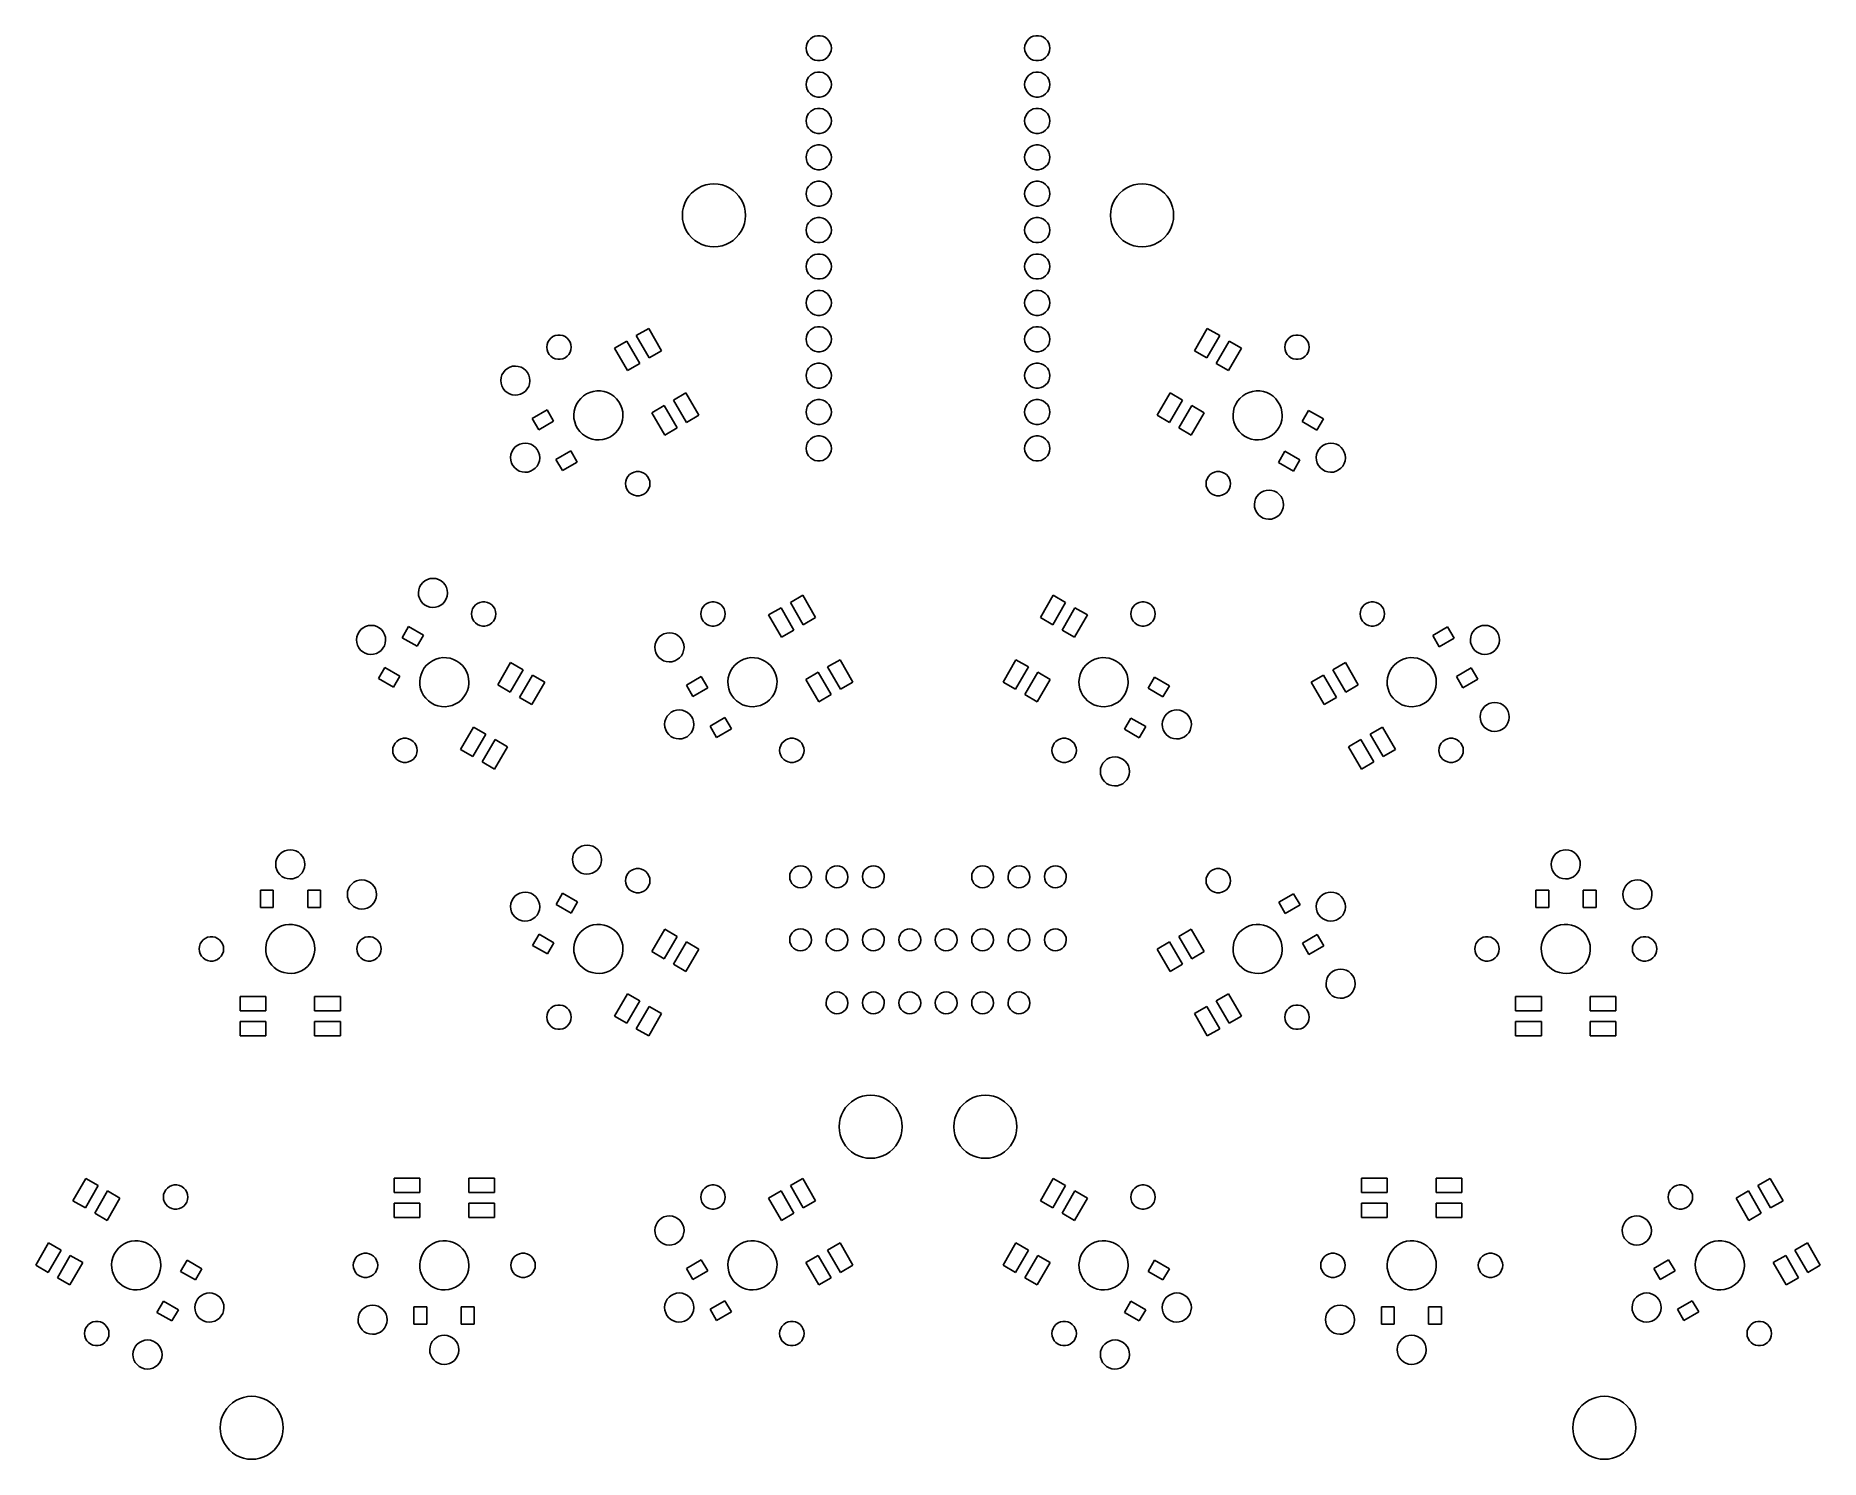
# Model space of a CAD drawing. Extents: x 192 to 316, y -163 to -63.
import ezdxf

# ---------------------------------------------------------------- set-up
doc = ezdxf.new("R2010")
doc.units = 0
doc.layers.add('BLACK', color=7, linetype='CONTINUOUS')

msp = doc.modelspace()

# ---------------------------------------------------------------- linework, layer by layer
at = {"layer": 'BLACK', "linetype": 'CONTINUOUS'}
for p, q in [((245.671, -63.6095), (245.794, -63.4733)), ((245.794, -63.4733), (245.942, -63.3656)), ((245.942, -63.3656), (246.109, -63.2911)), ((246.109, -63.2911), (246.288, -63.253)), ((246.288, -63.253), (246.472, -63.253)), ((246.472, -63.253), (246.651, -63.2911)), ((246.651, -63.2911), (246.818, -63.3656)), ((246.818, -63.3656), (246.966, -63.4733)), ((246.966, -63.4733), (247.089, -63.6095)), ((260.911, -63.6095), (261.034, -63.4733)), ((261.034, -63.4733), (261.182, -63.3656)), ((261.182, -63.3656), (261.349, -63.2911)), ((261.349, -63.2911), (261.528, -63.253)), ((261.528, -63.253), (261.712, -63.253)), ((261.712, -63.253), (261.891, -63.2911)), ((261.891, -63.2911), (262.058, -63.3656)), ((262.058, -63.3656), (262.206, -63.4733)), ((262.206, -63.4733), (262.329, -63.6095)), ((245.504, -64.1245), (245.523, -63.9423)), ((245.523, -64.3067), (245.504, -64.1245)), ((245.523, -63.9423), (245.579, -63.7681)), ((245.579, -64.481), (245.523, -64.3067)), ((245.579, -63.7681), (245.671, -63.6095)), ((245.671, -64.6396), (245.579, -64.481)), ((245.794, -64.7758), (245.671, -64.6396)), ((247.089, -64.6396), (246.966, -64.7758)), ((247.089, -63.6095), (247.181, -63.7681)), ((247.181, -64.481), (247.089, -64.6396)), ((247.181, -63.7681), (247.237, -63.9423)), ((247.237, -64.3067), (247.181, -64.481)), ((247.237, -63.9423), (247.256, -64.1245)), ((247.256, -64.1245), (247.237, -64.3067)), ((260.744, -64.1245), (260.763, -63.9423)), ((260.763, -64.3067), (260.744, -64.1245)), ((260.763, -63.9423), (260.819, -63.7681)), ((260.819, -64.481), (260.763, -64.3067)), ((260.819, -63.7681), (260.911, -63.6095)), ((260.911, -64.6396), (260.819, -64.481)), ((261.034, -64.7758), (260.911, -64.6396)), ((262.329, -64.6396), (262.206, -64.7758)), ((262.329, -63.6095), (262.421, -63.7681)), ((262.421, -64.481), (262.329, -64.6396)), ((262.421, -63.7681), (262.477, -63.9423)), ((262.477, -64.3067), (262.421, -64.481)), ((262.477, -63.9423), (262.496, -64.1245)), ((262.496, -64.1245), (262.477, -64.3067)), ((245.942, -64.8834), (245.794, -64.7758)), ((245.794, -66.0133), (245.942, -65.9056)), ((246.109, -64.9579), (245.942, -64.8834)), ((245.942, -65.9056), (246.109, -65.8311)), ((246.288, -64.996), (246.109, -64.9579)), ((246.109, -65.8311), (246.288, -65.793)), ((246.472, -64.996), (246.288, -64.996)), ((246.288, -65.793), (246.472, -65.793)), ((246.651, -64.9579), (246.472, -64.996)), ((246.472, -65.793), (246.651, -65.8311)), ((246.818, -64.8834), (246.651, -64.9579)), ((246.651, -65.8311), (246.818, -65.9056)), ((246.966, -64.7758), (246.818, -64.8834)), ((246.818, -65.9056), (246.966, -66.0133)), ((261.182, -64.8834), (261.034, -64.7758)), ((261.034, -66.0133), (261.182, -65.9056)), ((261.349, -64.9579), (261.182, -64.8834)), ((261.182, -65.9056), (261.349, -65.8311)), ((261.528, -64.996), (261.349, -64.9579)), ((261.349, -65.8311), (261.528, -65.793)), ((261.712, -64.996), (261.528, -64.996)), ((261.528, -65.793), (261.712, -65.793)), ((261.891, -64.9579), (261.712, -64.996)), ((261.712, -65.793), (261.891, -65.8311)), ((262.058, -64.8834), (261.891, -64.9579)), ((261.891, -65.8311), (262.058, -65.9056)), ((262.206, -64.7758), (262.058, -64.8834)), ((262.058, -65.9056), (262.206, -66.0133)), ((245.504, -66.6645), (245.523, -66.4823)), ((245.523, -66.8467), (245.504, -66.6645)), ((245.523, -66.4823), (245.579, -66.3081)), ((245.579, -67.021), (245.523, -66.8467)), ((245.579, -66.3081), (245.671, -66.1495)), ((245.671, -67.1796), (245.579, -67.021)), ((245.671, -66.1495), (245.794, -66.0133)), ((245.794, -67.3158), (245.671, -67.1796)), ((246.966, -66.0133), (247.089, -66.1495)), ((247.089, -67.1796), (246.966, -67.3158)), ((247.089, -66.1495), (247.181, -66.3081)), ((247.181, -67.021), (247.089, -67.1796)), ((247.181, -66.3081), (247.237, -66.4823)), ((247.237, -66.8467), (247.181, -67.021)), ((247.237, -66.4823), (247.256, -66.6645)), ((247.256, -66.6645), (247.237, -66.8467)), ((260.744, -66.6645), (260.763, -66.4823)), ((260.763, -66.8467), (260.744, -66.6645)), ((260.763, -66.4823), (260.819, -66.3081)), ((260.819, -67.021), (260.763, -66.8467)), ((260.819, -66.3081), (260.911, -66.1495)), ((260.911, -67.1796), (260.819, -67.021)), ((260.911, -66.1495), (261.034, -66.0133)), ((261.034, -67.3158), (260.911, -67.1796)), ((262.206, -66.0133), (262.329, -66.1495)), ((262.329, -67.1796), (262.206, -67.3158)), ((262.329, -66.1495), (262.421, -66.3081)), ((262.421, -67.021), (262.329, -67.1796)), ((262.421, -66.3081), (262.477, -66.4823)), ((262.477, -66.8467), (262.421, -67.021)), ((262.477, -66.4823), (262.496, -66.6645)), ((262.496, -66.6645), (262.477, -66.8467)), ((245.942, -67.4234), (245.794, -67.3158)), ((245.794, -68.5533), (245.942, -68.4456)), ((246.109, -67.4979), (245.942, -67.4234)), ((245.942, -68.4456), (246.109, -68.3711)), ((246.288, -67.536), (246.109, -67.4979)), ((246.109, -68.3711), (246.288, -68.333)), ((246.472, -67.536), (246.288, -67.536)), ((246.288, -68.333), (246.472, -68.333)), ((246.651, -67.4979), (246.472, -67.536)), ((246.472, -68.333), (246.651, -68.3711)), ((246.818, -67.4234), (246.651, -67.4979)), ((246.651, -68.3711), (246.818, -68.4456)), ((246.966, -67.3158), (246.818, -67.4234)), ((246.818, -68.4456), (246.966, -68.5533)), ((261.182, -67.4234), (261.034, -67.3158)), ((261.034, -68.5533), (261.182, -68.4456)), ((261.349, -67.4979), (261.182, -67.4234)), ((261.182, -68.4456), (261.349, -68.3711)), ((261.528, -67.536), (261.349, -67.4979)), ((261.349, -68.3711), (261.528, -68.333)), ((261.712, -67.536), (261.528, -67.536)), ((261.528, -68.333), (261.712, -68.333)), ((261.891, -67.4979), (261.712, -67.536)), ((261.712, -68.333), (261.891, -68.3711)), ((262.058, -67.4234), (261.891, -67.4979)), ((261.891, -68.3711), (262.058, -68.4456)), ((262.206, -67.3158), (262.058, -67.4234)), ((262.058, -68.4456), (262.206, -68.5533)), ((245.504, -69.2045), (245.523, -69.0223)), ((245.523, -69.3867), (245.504, -69.2045)), ((245.523, -69.0223), (245.579, -68.8481)), ((245.579, -69.561), (245.523, -69.3867)), ((245.579, -68.8481), (245.671, -68.6895)), ((245.671, -69.7196), (245.579, -69.561)), ((245.671, -68.6895), (245.794, -68.5533)), ((245.794, -69.8558), (245.671, -69.7196)), ((246.966, -68.5533), (247.089, -68.6895)), ((247.089, -69.7196), (246.966, -69.8558)), ((247.089, -68.6895), (247.181, -68.8481)), ((247.181, -69.561), (247.089, -69.7196)), ((247.181, -68.8481), (247.237, -69.0223)), ((247.237, -69.3867), (247.181, -69.561)), ((247.237, -69.0223), (247.256, -69.2045)), ((247.256, -69.2045), (247.237, -69.3867)), ((260.744, -69.2045), (260.763, -69.0223)), ((260.763, -69.3867), (260.744, -69.2045)), ((260.763, -69.0223), (260.819, -68.8481)), ((260.819, -69.561), (260.763, -69.3867)), ((260.819, -68.8481), (260.911, -68.6895)), ((260.911, -69.7196), (260.819, -69.561)), ((260.911, -68.6895), (261.034, -68.5533)), ((261.034, -69.8558), (260.911, -69.7196)), ((262.206, -68.5533), (262.329, -68.6895)), ((262.329, -69.7196), (262.206, -69.8558)), ((262.329, -68.6895), (262.421, -68.8481)), ((262.421, -69.561), (262.329, -69.7196)), ((262.421, -68.8481), (262.477, -69.0223)), ((262.477, -69.3867), (262.421, -69.561)), ((262.477, -69.0223), (262.496, -69.2045)), ((262.496, -69.2045), (262.477, -69.3867)), ((245.942, -69.9634), (245.794, -69.8558)), ((246.109, -70.0379), (245.942, -69.9634)), ((245.942, -70.9856), (246.109, -70.9111)), ((246.288, -70.076), (246.109, -70.0379)), ((246.109, -70.9111), (246.288, -70.873)), ((246.472, -70.076), (246.288, -70.076)), ((246.288, -70.873), (246.472, -70.873)), ((246.651, -70.0379), (246.472, -70.076)), ((246.472, -70.873), (246.651, -70.9111)), ((246.818, -69.9634), (246.651, -70.0379)), ((246.651, -70.9111), (246.818, -70.9856)), ((246.966, -69.8558), (246.818, -69.9634)), ((261.182, -69.9634), (261.034, -69.8558)), ((261.349, -70.0379), (261.182, -69.9634)), ((261.182, -70.9856), (261.349, -70.9111)), ((261.528, -70.076), (261.349, -70.0379)), ((261.349, -70.9111), (261.528, -70.873)), ((261.712, -70.076), (261.528, -70.076)), ((261.528, -70.873), (261.712, -70.873)), ((261.891, -70.0379), (261.712, -70.076)), ((261.712, -70.873), (261.891, -70.9111)), ((262.058, -69.9634), (261.891, -70.0379)), ((261.891, -70.9111), (262.058, -70.9856)), ((262.206, -69.8558), (262.058, -69.9634)), ((245.504, -71.7445), (245.523, -71.5623)), ((245.523, -71.9267), (245.504, -71.7445)), ((245.523, -71.5623), (245.579, -71.3881)), ((245.579, -72.101), (245.523, -71.9267)), ((245.579, -71.3881), (245.671, -71.2295)), ((245.671, -72.2596), (245.579, -72.101)), ((245.671, -71.2295), (245.794, -71.0933)), ((245.794, -71.0933), (245.942, -70.9856)), ((246.818, -70.9856), (246.966, -71.0933)), ((246.966, -71.0933), (247.089, -71.2295)), ((247.089, -71.2295), (247.181, -71.3881)), ((247.181, -72.101), (247.089, -72.2596)), ((247.181, -71.3881), (247.237, -71.5623)), ((247.237, -71.9267), (247.181, -72.101)), ((247.237, -71.5623), (247.256, -71.7445)), ((247.256, -71.7445), (247.237, -71.9267)), ((260.744, -71.7445), (260.763, -71.5623)), ((260.763, -71.9267), (260.744, -71.7445)), ((260.763, -71.5623), (260.819, -71.3881)), ((260.819, -72.101), (260.763, -71.9267)), ((260.819, -71.3881), (260.911, -71.2295)), ((260.911, -72.2596), (260.819, -72.101)), ((260.911, -71.2295), (261.034, -71.0933)), ((261.034, -71.0933), (261.182, -70.9856)), ((262.058, -70.9856), (262.206, -71.0933)), ((262.206, -71.0933), (262.329, -71.2295)), ((262.329, -71.2295), (262.421, -71.3881)), ((262.421, -72.101), (262.329, -72.2596)), ((262.421, -71.3881), (262.477, -71.5623)), ((262.477, -71.9267), (262.421, -72.101)), ((262.477, -71.5623), (262.496, -71.7445)), ((262.496, -71.7445), (262.477, -71.9267)), ((245.794, -72.3958), (245.671, -72.2596)), ((245.942, -72.5034), (245.794, -72.3958)), ((246.109, -72.5779), (245.942, -72.5034)), ((245.942, -73.5256), (246.109, -73.4511)), ((246.288, -72.616), (246.109, -72.5779)), ((246.109, -73.4511), (246.288, -73.413)), ((246.472, -72.616), (246.288, -72.616)), ((246.288, -73.413), (246.472, -73.413)), ((246.651, -72.5779), (246.472, -72.616)), ((246.472, -73.413), (246.651, -73.4511)), ((246.818, -72.5034), (246.651, -72.5779)), ((246.651, -73.4511), (246.818, -73.5256)), ((246.966, -72.3958), (246.818, -72.5034)), ((247.089, -72.2596), (246.966, -72.3958)), ((261.034, -72.3958), (260.911, -72.2596)), ((261.182, -72.5034), (261.034, -72.3958)), ((261.349, -72.5779), (261.182, -72.5034)), ((261.182, -73.5256), (261.349, -73.4511)), ((261.528, -72.616), (261.349, -72.5779)), ((261.349, -73.4511), (261.528, -73.413)), ((261.712, -72.616), (261.528, -72.616)), ((261.528, -73.413), (261.712, -73.413)), ((261.891, -72.5779), (261.712, -72.616)), ((261.712, -73.413), (261.891, -73.4511)), ((262.058, -72.5034), (261.891, -72.5779)), ((261.891, -73.4511), (262.058, -73.5256)), ((262.206, -72.3958), (262.058, -72.5034)), ((262.329, -72.2596), (262.206, -72.3958)), ((237.03, -74.9531), (237.157, -74.695)), ((237.157, -74.695), (237.317, -74.4557)), ((237.317, -74.4557), (237.507, -74.2394)), ((237.507, -74.2394), (237.723, -74.0496)), ((237.723, -74.0496), (237.962, -73.8897)), ((237.962, -73.8897), (238.221, -73.7625)), ((238.221, -73.7625), (238.493, -73.67)), ((238.493, -73.67), (238.775, -73.6138)), ((238.775, -73.6138), (239.062, -73.595)), ((239.062, -73.595), (239.35, -73.6138)), ((239.35, -73.6138), (239.632, -73.67)), ((239.632, -73.67), (239.904, -73.7625)), ((239.904, -73.7625), (240.162, -73.8897)), ((240.162, -73.8897), (240.402, -74.0496)), ((240.402, -74.0496), (240.618, -74.2394)), ((240.618, -74.2394), (240.808, -74.4557)), ((240.808, -74.4557), (240.968, -74.695)), ((240.968, -74.695), (241.095, -74.9531)), ((245.504, -74.2845), (245.523, -74.1023)), ((245.523, -74.4667), (245.504, -74.2845)), ((245.523, -74.1023), (245.579, -73.9281)), ((245.579, -74.641), (245.523, -74.4667)), ((245.579, -73.9281), (245.671, -73.7695)), ((245.671, -74.7996), (245.579, -74.641)), ((245.671, -73.7695), (245.794, -73.6333)), ((245.794, -73.6333), (245.942, -73.5256)), ((246.818, -73.5256), (246.966, -73.6333)), ((246.966, -73.6333), (247.089, -73.7695)), ((247.089, -73.7695), (247.181, -73.9281)), ((247.181, -74.641), (247.089, -74.7996)), ((247.181, -73.9281), (247.237, -74.1023)), ((247.237, -74.4667), (247.181, -74.641)), ((247.237, -74.1023), (247.256, -74.2845)), ((247.256, -74.2845), (247.237, -74.4667)), ((260.744, -74.2845), (260.763, -74.1023)), ((260.763, -74.4667), (260.744, -74.2845)), ((260.763, -74.1023), (260.819, -73.9281)), ((260.819, -74.641), (260.763, -74.4667)), ((260.819, -73.9281), (260.911, -73.7695)), ((260.911, -74.7996), (260.819, -74.641)), ((260.911, -73.7695), (261.034, -73.6333)), ((261.034, -73.6333), (261.182, -73.5256)), ((262.058, -73.5256), (262.206, -73.6333)), ((262.206, -73.6333), (262.329, -73.7695)), ((262.329, -73.7695), (262.421, -73.9281)), ((262.421, -74.641), (262.329, -74.7996)), ((262.421, -73.9281), (262.477, -74.1023)), ((262.477, -74.4667), (262.421, -74.641)), ((262.477, -74.1023), (262.496, -74.2845)), ((262.496, -74.2845), (262.477, -74.4667)), ((266.905, -74.9531), (267.032, -74.695)), ((267.032, -74.695), (267.192, -74.4557)), ((267.192, -74.4557), (267.382, -74.2394)), ((267.382, -74.2394), (267.598, -74.0496)), ((267.598, -74.0496), (267.837, -73.8897)), ((267.837, -73.8897), (268.096, -73.7625)), ((268.096, -73.7625), (268.368, -73.67)), ((268.368, -73.67), (268.65, -73.6138)), ((268.65, -73.6138), (268.938, -73.595)), ((268.938, -73.595), (269.225, -73.6138)), ((269.225, -73.6138), (269.507, -73.67)), ((269.507, -73.67), (269.779, -73.7625)), ((269.779, -73.7625), (270.037, -73.8897)), ((270.037, -73.8897), (270.277, -74.0496)), ((270.277, -74.0496), (270.493, -74.2394)), ((270.493, -74.2394), (270.683, -74.4557)), ((270.683, -74.4557), (270.843, -74.695)), ((270.843, -74.695), (270.97, -74.9531)), ((236.862, -75.795), (236.881, -75.5078)), ((236.881, -76.0822), (236.862, -75.795)), ((236.881, -75.5078), (236.937, -75.2256)), ((236.937, -75.2256), (237.03, -74.9531)), ((241.095, -74.9531), (241.188, -75.2256)), ((241.188, -75.2256), (241.244, -75.5078)), ((241.244, -75.5078), (241.262, -75.795)), ((241.262, -75.795), (241.244, -76.0822)), ((245.794, -74.9358), (245.671, -74.7996)), ((245.942, -75.0434), (245.794, -74.9358)), ((246.109, -75.1179), (245.942, -75.0434)), ((246.288, -75.156), (246.109, -75.1179)), ((246.109, -75.9911), (246.288, -75.953)), ((246.472, -75.156), (246.288, -75.156)), ((246.288, -75.953), (246.472, -75.953)), ((246.651, -75.1179), (246.472, -75.156)), ((246.472, -75.953), (246.651, -75.9911)), ((246.818, -75.0434), (246.651, -75.1179)), ((246.966, -74.9358), (246.818, -75.0434)), ((247.089, -74.7996), (246.966, -74.9358)), ((261.034, -74.9358), (260.911, -74.7996)), ((261.182, -75.0434), (261.034, -74.9358)), ((261.349, -75.1179), (261.182, -75.0434)), ((261.528, -75.156), (261.349, -75.1179)), ((261.349, -75.9911), (261.528, -75.953)), ((261.712, -75.156), (261.528, -75.156)), ((261.528, -75.953), (261.712, -75.953)), ((261.891, -75.1179), (261.712, -75.156)), ((261.712, -75.953), (261.891, -75.9911)), ((262.058, -75.0434), (261.891, -75.1179)), ((262.206, -74.9358), (262.058, -75.0434)), ((262.329, -74.7996), (262.206, -74.9358)), ((266.738, -75.795), (266.756, -75.5078)), ((266.756, -76.0822), (266.738, -75.795)), ((266.756, -75.5078), (266.812, -75.2256)), ((266.812, -75.2256), (266.905, -74.9531)), ((270.97, -74.9531), (271.063, -75.2256)), ((271.063, -75.2256), (271.119, -75.5078)), ((271.119, -75.5078), (271.137, -75.795)), ((271.137, -75.795), (271.119, -76.0822)), ((236.937, -76.3644), (236.881, -76.0822)), ((237.03, -76.6369), (236.937, -76.3644)), ((237.157, -76.895), (237.03, -76.6369)), ((237.317, -77.1343), (237.157, -76.895)), ((237.507, -77.3506), (237.317, -77.1343)), ((240.808, -77.1343), (240.618, -77.3506)), ((240.968, -76.895), (240.808, -77.1343)), ((241.095, -76.6369), (240.968, -76.895)), ((241.188, -76.3644), (241.095, -76.6369)), ((241.244, -76.0822), (241.188, -76.3644)), ((245.504, -76.8245), (245.523, -76.6423)), ((245.523, -77.0067), (245.504, -76.8245)), ((245.523, -76.6423), (245.579, -76.4681)), ((245.579, -77.181), (245.523, -77.0067)), ((245.579, -76.4681), (245.671, -76.3095)), ((245.671, -77.3396), (245.579, -77.181)), ((245.671, -76.3095), (245.794, -76.1733)), ((245.794, -76.1733), (245.942, -76.0656)), ((245.942, -76.0656), (246.109, -75.9911)), ((246.651, -75.9911), (246.818, -76.0656)), ((246.818, -76.0656), (246.966, -76.1733)), ((246.966, -76.1733), (247.089, -76.3095)), ((247.089, -76.3095), (247.181, -76.4681)), ((247.181, -77.181), (247.089, -77.3396)), ((247.181, -76.4681), (247.237, -76.6423)), ((247.237, -77.0067), (247.181, -77.181)), ((247.237, -76.6423), (247.256, -76.8245)), ((247.256, -76.8245), (247.237, -77.0067)), ((260.744, -76.8245), (260.763, -76.6423)), ((260.763, -77.0067), (260.744, -76.8245)), ((260.763, -76.6423), (260.819, -76.4681)), ((260.819, -77.181), (260.763, -77.0067)), ((260.819, -76.4681), (260.911, -76.3095)), ((260.911, -77.3396), (260.819, -77.181)), ((260.911, -76.3095), (261.034, -76.1733)), ((261.034, -76.1733), (261.182, -76.0656)), ((261.182, -76.0656), (261.349, -75.9911)), ((261.891, -75.9911), (262.058, -76.0656)), ((262.058, -76.0656), (262.206, -76.1733)), ((262.206, -76.1733), (262.329, -76.3095)), ((262.329, -76.3095), (262.421, -76.4681)), ((262.421, -77.181), (262.329, -77.3396)), ((262.421, -76.4681), (262.477, -76.6423)), ((262.477, -77.0067), (262.421, -77.181)), ((262.477, -76.6423), (262.496, -76.8245)), ((262.496, -76.8245), (262.477, -77.0067)), ((266.812, -76.3644), (266.756, -76.0822)), ((266.905, -76.6369), (266.812, -76.3644)), ((267.032, -76.895), (266.905, -76.6369)), ((267.192, -77.1343), (267.032, -76.895)), ((267.382, -77.3506), (267.192, -77.1343)), ((270.683, -77.1343), (270.493, -77.3506)), ((270.843, -76.895), (270.683, -77.1343)), ((270.97, -76.6369), (270.843, -76.895)), ((271.063, -76.3644), (270.97, -76.6369)), ((271.119, -76.0822), (271.063, -76.3644)), ((237.723, -77.5404), (237.507, -77.3506)), ((237.962, -77.7003), (237.723, -77.5404)), ((238.221, -77.8275), (237.962, -77.7003)), ((238.493, -77.92), (238.221, -77.8275)), ((238.775, -77.9762), (238.493, -77.92)), ((239.062, -77.995), (238.775, -77.9762)), ((239.35, -77.9762), (239.062, -77.995)), ((239.632, -77.92), (239.35, -77.9762)), ((239.904, -77.8275), (239.632, -77.92)), ((240.162, -77.7003), (239.904, -77.8275)), ((240.402, -77.5404), (240.162, -77.7003)), ((240.618, -77.3506), (240.402, -77.5404)), ((245.794, -77.4758), (245.671, -77.3396)), ((245.942, -77.5834), (245.794, -77.4758)), ((246.109, -77.6579), (245.942, -77.5834)), ((246.288, -77.696), (246.109, -77.6579)), ((246.472, -77.696), (246.288, -77.696)), ((246.651, -77.6579), (246.472, -77.696)), ((246.818, -77.5834), (246.651, -77.6579)), ((246.966, -77.4758), (246.818, -77.5834)), ((247.089, -77.3396), (246.966, -77.4758)), ((261.034, -77.4758), (260.911, -77.3396)), ((261.182, -77.5834), (261.034, -77.4758)), ((261.349, -77.6579), (261.182, -77.5834)), ((261.528, -77.696), (261.349, -77.6579)), ((261.712, -77.696), (261.528, -77.696)), ((261.891, -77.6579), (261.712, -77.696)), ((262.058, -77.5834), (261.891, -77.6579)), ((262.206, -77.4758), (262.058, -77.5834)), ((262.329, -77.3396), (262.206, -77.4758)), ((267.598, -77.5404), (267.382, -77.3506)), ((267.837, -77.7003), (267.598, -77.5404)), ((268.096, -77.8275), (267.837, -77.7003)), ((268.368, -77.92), (268.096, -77.8275)), ((268.65, -77.9762), (268.368, -77.92)), ((268.938, -77.995), (268.65, -77.9762)), ((269.225, -77.9762), (268.938, -77.995)), ((269.507, -77.92), (269.225, -77.9762)), ((269.779, -77.8275), (269.507, -77.92)), ((270.037, -77.7003), (269.779, -77.8275)), ((270.277, -77.5404), (270.037, -77.7003)), ((270.493, -77.3506), (270.277, -77.5404)), ((245.504, -79.3645), (245.523, -79.1823)), ((245.523, -79.5467), (245.504, -79.3645)), ((245.523, -79.1823), (245.579, -79.0081)), ((245.579, -79.721), (245.523, -79.5467)), ((245.579, -79.0081), (245.671, -78.8495)), ((245.671, -78.8495), (245.794, -78.7133)), ((245.794, -78.7133), (245.942, -78.6056)), ((245.942, -78.6056), (246.109, -78.5311)), ((246.109, -78.5311), (246.288, -78.493)), ((246.288, -78.493), (246.472, -78.493)), ((246.472, -78.493), (246.651, -78.5311)), ((246.651, -78.5311), (246.818, -78.6056)), ((246.818, -78.6056), (246.966, -78.7133)), ((246.966, -78.7133), (247.089, -78.8495)), ((247.089, -78.8495), (247.181, -79.0081)), ((247.181, -79.0081), (247.237, -79.1823)), ((247.237, -79.5467), (247.181, -79.721)), ((247.237, -79.1823), (247.256, -79.3645)), ((247.256, -79.3645), (247.237, -79.5467)), ((260.744, -79.3645), (260.763, -79.1823)), ((260.763, -79.5467), (260.744, -79.3645)), ((260.763, -79.1823), (260.819, -79.0081)), ((260.819, -79.721), (260.763, -79.5467)), ((260.819, -79.0081), (260.911, -78.8495)), ((260.911, -78.8495), (261.034, -78.7133)), ((261.034, -78.7133), (261.182, -78.6056)), ((261.182, -78.6056), (261.349, -78.5311)), ((261.349, -78.5311), (261.528, -78.493)), ((261.528, -78.493), (261.712, -78.493)), ((261.712, -78.493), (261.891, -78.5311)), ((261.891, -78.5311), (262.058, -78.6056)), ((262.058, -78.6056), (262.206, -78.7133)), ((262.206, -78.7133), (262.329, -78.8495)), ((262.329, -78.8495), (262.421, -79.0081)), ((262.421, -79.0081), (262.477, -79.1823)), ((262.477, -79.5467), (262.421, -79.721)), ((262.477, -79.1823), (262.496, -79.3645)), ((262.496, -79.3645), (262.477, -79.5467)), ((245.671, -79.8796), (245.579, -79.721)), ((245.794, -80.0158), (245.671, -79.8796)), ((245.942, -80.1234), (245.794, -80.0158)), ((246.109, -80.1979), (245.942, -80.1234)), ((246.288, -80.236), (246.109, -80.1979)), ((246.472, -80.236), (246.288, -80.236)), ((246.651, -80.1979), (246.472, -80.236)), ((246.818, -80.1234), (246.651, -80.1979)), ((246.966, -80.0158), (246.818, -80.1234)), ((247.089, -79.8796), (246.966, -80.0158)), ((247.181, -79.721), (247.089, -79.8796)), ((260.911, -79.8796), (260.819, -79.721)), ((261.034, -80.0158), (260.911, -79.8796)), ((261.182, -80.1234), (261.034, -80.0158)), ((261.349, -80.1979), (261.182, -80.1234)), ((261.528, -80.236), (261.349, -80.1979)), ((261.712, -80.236), (261.528, -80.236)), ((261.891, -80.1979), (261.712, -80.236)), ((262.058, -80.1234), (261.891, -80.1979)), ((262.206, -80.0158), (262.058, -80.1234)), ((262.329, -79.8796), (262.206, -80.0158)), ((262.421, -79.721), (262.329, -79.8796)), ((245.504, -81.9045), (245.523, -81.7223)), ((245.523, -82.0867), (245.504, -81.9045)), ((245.523, -81.7223), (245.579, -81.5481)), ((245.579, -82.261), (245.523, -82.0867)), ((245.579, -81.5481), (245.671, -81.3895)), ((245.671, -81.3895), (245.794, -81.2533)), ((245.794, -81.2533), (245.942, -81.1456)), ((245.942, -81.1456), (246.109, -81.0711)), ((246.109, -81.0711), (246.288, -81.033)), ((246.288, -81.033), (246.472, -81.033)), ((246.472, -81.033), (246.651, -81.0711)), ((246.651, -81.0711), (246.818, -81.1456)), ((246.818, -81.1456), (246.966, -81.2533)), ((246.966, -81.2533), (247.089, -81.3895)), ((247.089, -81.3895), (247.181, -81.5481)), ((247.181, -81.5481), (247.237, -81.7223)), ((247.237, -82.0867), (247.181, -82.261)), ((247.237, -81.7223), (247.256, -81.9045)), ((247.256, -81.9045), (247.237, -82.0867)), ((260.744, -81.9045), (260.763, -81.7223)), ((260.763, -82.0867), (260.744, -81.9045)), ((260.763, -81.7223), (260.819, -81.5481)), ((260.819, -82.261), (260.763, -82.0867)), ((260.819, -81.5481), (260.911, -81.3895)), ((260.911, -81.3895), (261.034, -81.2533)), ((261.034, -81.2533), (261.182, -81.1456)), ((261.182, -81.1456), (261.349, -81.0711)), ((261.349, -81.0711), (261.528, -81.033)), ((261.528, -81.033), (261.712, -81.033)), ((261.712, -81.033), (261.891, -81.0711)), ((261.891, -81.0711), (262.058, -81.1456)), ((262.058, -81.1456), (262.206, -81.2533)), ((262.206, -81.2533), (262.329, -81.3895)), ((262.329, -81.3895), (262.421, -81.5481)), ((262.421, -81.5481), (262.477, -81.7223)), ((262.477, -82.0867), (262.421, -82.261)), ((262.477, -81.7223), (262.496, -81.9045)), ((262.496, -81.9045), (262.477, -82.0867)), ((245.671, -82.4196), (245.579, -82.261)), ((245.794, -82.5558), (245.671, -82.4196)), ((245.942, -82.6634), (245.794, -82.5558)), ((246.109, -82.7379), (245.942, -82.6634)), ((246.288, -82.776), (246.109, -82.7379)), ((246.472, -82.776), (246.288, -82.776)), ((246.651, -82.7379), (246.472, -82.776)), ((246.818, -82.6634), (246.651, -82.7379)), ((246.966, -82.5558), (246.818, -82.6634)), ((247.089, -82.4196), (246.966, -82.5558)), ((247.181, -82.261), (247.089, -82.4196)), ((260.911, -82.4196), (260.819, -82.261)), ((261.034, -82.5558), (260.911, -82.4196)), ((261.182, -82.6634), (261.034, -82.5558)), ((261.349, -82.7379), (261.182, -82.6634)), ((261.528, -82.776), (261.349, -82.7379)), ((261.712, -82.776), (261.528, -82.776)), ((261.891, -82.7379), (261.712, -82.776)), ((262.058, -82.6634), (261.891, -82.7379)), ((262.206, -82.5558), (262.058, -82.6634)), ((262.329, -82.4196), (262.206, -82.5558)), ((262.421, -82.261), (262.329, -82.4196)), ((227.418, -84.8199), (227.473, -84.6508)), ((227.473, -84.6508), (227.562, -84.4967)), ((227.562, -84.4967), (227.681, -84.3645)), ((227.681, -84.3645), (227.825, -84.26)), ((227.825, -84.26), (227.987, -84.1876)), ((227.987, -84.1876), (228.161, -84.1506)), ((228.161, -84.1506), (228.339, -84.1506)), ((228.339, -84.1506), (228.513, -84.1876)), ((228.513, -84.1876), (228.675, -84.26)), ((228.675, -84.26), (228.819, -84.3645)), ((228.819, -84.3645), (228.938, -84.4967)), ((228.938, -84.4967), (229.027, -84.6508)), ((229.027, -84.6508), (229.082, -84.8199)), ((232.13, -85.0664), (232.996, -84.5664)), ((232.996, -84.5664), (233.896, -86.1253)), ((233.645, -84.1914), (234.511, -83.6914)), ((234.545, -85.7503), (233.645, -84.1914)), ((234.511, -83.6914), (235.411, -85.2503)), ((245.504, -84.4445), (245.523, -84.2623)), ((245.523, -84.6267), (245.504, -84.4445)), ((245.523, -84.2623), (245.579, -84.0881)), ((245.579, -84.801), (245.523, -84.6267)), ((245.579, -84.0881), (245.671, -83.9295)), ((245.671, -83.9295), (245.794, -83.7933)), ((245.794, -83.7933), (245.942, -83.6856)), ((245.942, -83.6856), (246.109, -83.6111)), ((246.109, -83.6111), (246.288, -83.573)), ((246.288, -83.573), (246.472, -83.573)), ((246.472, -83.573), (246.651, -83.6111)), ((246.651, -83.6111), (246.818, -83.6856)), ((246.818, -83.6856), (246.966, -83.7933)), ((246.966, -83.7933), (247.089, -83.9295)), ((247.089, -83.9295), (247.181, -84.0881)), ((247.181, -84.0881), (247.237, -84.2623)), ((247.237, -84.6267), (247.181, -84.801)), ((247.237, -84.2623), (247.256, -84.4445)), ((247.256, -84.4445), (247.237, -84.6267)), ((260.744, -84.4445), (260.763, -84.2623)), ((260.763, -84.6267), (260.744, -84.4445)), ((260.763, -84.2623), (260.819, -84.0881)), ((260.819, -84.801), (260.763, -84.6267)), ((260.819, -84.0881), (260.911, -83.9295)), ((260.911, -83.9295), (261.034, -83.7933)), ((261.034, -83.7933), (261.182, -83.6856)), ((261.182, -83.6856), (261.349, -83.6111)), ((261.349, -83.6111), (261.528, -83.573)), ((261.528, -83.573), (261.712, -83.573)), ((261.712, -83.573), (261.891, -83.6111)), ((261.891, -83.6111), (262.058, -83.6856)), ((262.058, -83.6856), (262.206, -83.7933)), ((262.206, -83.7933), (262.329, -83.9295)), ((262.329, -83.9295), (262.421, -84.0881)), ((262.421, -84.0881), (262.477, -84.2623)), ((262.477, -84.6267), (262.421, -84.801)), ((262.477, -84.2623), (262.496, -84.4445)), ((262.496, -84.4445), (262.477, -84.6267)), ((272.589, -85.2503), (273.489, -83.6914)), ((274.355, -84.1914), (273.455, -85.7503)), ((273.489, -83.6914), (274.355, -84.1914)), ((274.104, -86.1253), (275.004, -84.5664)), ((275.004, -84.5664), (275.87, -85.0664)), ((278.918, -84.8199), (278.973, -84.6508)), ((278.973, -84.6508), (279.062, -84.4967)), ((279.062, -84.4967), (279.181, -84.3645)), ((279.181, -84.3645), (279.325, -84.26)), ((279.325, -84.26), (279.487, -84.1876)), ((279.487, -84.1876), (279.661, -84.1506)), ((279.661, -84.1506), (279.839, -84.1506)), ((279.839, -84.1506), (280.013, -84.1876)), ((280.013, -84.1876), (280.175, -84.26)), ((280.175, -84.26), (280.319, -84.3645)), ((280.319, -84.3645), (280.438, -84.4967)), ((280.438, -84.4967), (280.527, -84.6508)), ((280.527, -84.6508), (280.582, -84.8199)), ((227.399, -84.9969), (227.418, -84.8199)), ((227.418, -85.1738), (227.399, -84.9969)), ((227.473, -85.343), (227.418, -85.1738)), ((227.562, -85.497), (227.473, -85.343)), ((227.681, -85.6292), (227.562, -85.497)), ((227.825, -85.7338), (227.681, -85.6292)), ((227.987, -85.8061), (227.825, -85.7338)), ((228.161, -85.8431), (227.987, -85.8061)), ((228.339, -85.8431), (228.161, -85.8431)), ((228.513, -85.8061), (228.339, -85.8431)), ((228.675, -85.7338), (228.513, -85.8061)), ((228.819, -85.6292), (228.675, -85.7338)), ((228.938, -85.497), (228.819, -85.6292)), ((229.027, -85.343), (228.938, -85.497)), ((229.082, -85.1738), (229.027, -85.343)), ((229.082, -84.8199), (229.101, -84.9969)), ((229.101, -84.9969), (229.082, -85.1738)), ((233.03, -86.6253), (232.13, -85.0664)), ((235.411, -85.2503), (234.545, -85.7503)), ((245.671, -84.9596), (245.579, -84.801)), ((245.794, -85.0958), (245.671, -84.9596)), ((245.942, -85.2034), (245.794, -85.0958)), ((246.109, -85.2779), (245.942, -85.2034)), ((246.288, -85.316), (246.109, -85.2779)), ((246.472, -85.316), (246.288, -85.316)), ((246.651, -85.2779), (246.472, -85.316)), ((246.818, -85.2034), (246.651, -85.2779)), ((246.966, -85.0958), (246.818, -85.2034)), ((247.089, -84.9596), (246.966, -85.0958)), ((247.181, -84.801), (247.089, -84.9596)), ((260.911, -84.9596), (260.819, -84.801)), ((261.034, -85.0958), (260.911, -84.9596)), ((261.182, -85.2034), (261.034, -85.0958)), ((261.349, -85.2779), (261.182, -85.2034)), ((261.528, -85.316), (261.349, -85.2779)), ((261.712, -85.316), (261.528, -85.316)), ((261.891, -85.2779), (261.712, -85.316)), ((262.058, -85.2034), (261.891, -85.2779)), ((262.206, -85.0958), (262.058, -85.2034)), ((262.329, -84.9596), (262.206, -85.0958)), ((262.421, -84.801), (262.329, -84.9596)), ((273.455, -85.7503), (272.589, -85.2503)), ((275.87, -85.0664), (274.97, -86.6253)), ((278.899, -84.9969), (278.918, -84.8199)), ((278.918, -85.1738), (278.899, -84.9969)), ((278.973, -85.343), (278.918, -85.1738)), ((279.062, -85.497), (278.973, -85.343)), ((279.181, -85.6292), (279.062, -85.497)), ((279.325, -85.7338), (279.181, -85.6292)), ((279.487, -85.8061), (279.325, -85.7338)), ((279.661, -85.8431), (279.487, -85.8061)), ((279.839, -85.8431), (279.661, -85.8431)), ((280.013, -85.8061), (279.839, -85.8431)), ((280.175, -85.7338), (280.013, -85.8061)), ((280.319, -85.6292), (280.175, -85.7338)), ((280.438, -85.497), (280.319, -85.6292)), ((280.527, -85.343), (280.438, -85.497)), ((280.582, -85.1738), (280.527, -85.343)), ((280.582, -84.8199), (280.601, -84.9969)), ((280.601, -84.9969), (280.582, -85.1738)), ((224.193, -87.3157), (224.215, -87.1186)), ((224.215, -87.1186), (224.275, -86.9296)), ((224.275, -86.9296), (224.371, -86.7559)), ((224.371, -86.7559), (224.498, -86.604)), ((224.498, -86.604), (224.653, -86.4797)), ((224.653, -86.4797), (224.829, -86.3879)), ((224.829, -86.3879), (225.019, -86.3319)), ((225.019, -86.3319), (225.216, -86.3139)), ((225.216, -86.3139), (225.413, -86.3346)), ((225.413, -86.3346), (225.603, -86.3933)), ((225.603, -86.3933), (225.777, -86.4876)), ((225.777, -86.4876), (225.93, -86.614)), ((225.93, -86.614), (226.055, -86.7676)), ((226.055, -86.7676), (226.148, -86.9427)), ((226.148, -86.9427), (226.206, -87.1325)), ((226.206, -87.1325), (226.225, -87.3299)), ((233.896, -86.1253), (233.03, -86.6253)), ((245.504, -86.9845), (245.523, -86.8023)), ((245.523, -87.1667), (245.504, -86.9845)), ((245.523, -86.8023), (245.579, -86.6281)), ((245.579, -86.6281), (245.671, -86.4695)), ((245.671, -86.4695), (245.794, -86.3333)), ((245.794, -86.3333), (245.942, -86.2256)), ((245.942, -86.2256), (246.109, -86.1511)), ((246.109, -86.1511), (246.288, -86.113)), ((246.288, -86.113), (246.472, -86.113)), ((246.472, -86.113), (246.651, -86.1511)), ((246.651, -86.1511), (246.818, -86.2256)), ((246.818, -86.2256), (246.966, -86.3333)), ((246.966, -86.3333), (247.089, -86.4695)), ((247.089, -86.4695), (247.181, -86.6281)), ((247.181, -86.6281), (247.237, -86.8023)), ((247.237, -86.8023), (247.256, -86.9845)), ((247.256, -86.9845), (247.237, -87.1667)), ((260.744, -86.9845), (260.763, -86.8023)), ((260.763, -87.1667), (260.744, -86.9845)), ((260.763, -86.8023), (260.819, -86.6281)), ((260.819, -86.6281), (260.911, -86.4695)), ((260.911, -86.4695), (261.034, -86.3333)), ((261.034, -86.3333), (261.182, -86.2256)), ((261.182, -86.2256), (261.349, -86.1511)), ((261.349, -86.1511), (261.528, -86.113)), ((261.528, -86.113), (261.712, -86.113)), ((261.712, -86.113), (261.891, -86.1511)), ((261.891, -86.1511), (262.058, -86.2256)), ((262.058, -86.2256), (262.206, -86.3333)), ((262.206, -86.3333), (262.329, -86.4695)), ((262.329, -86.4695), (262.421, -86.6281)), ((262.421, -86.6281), (262.477, -86.8023)), ((262.477, -86.8023), (262.496, -86.9845)), ((262.496, -86.9845), (262.477, -87.1667)), ((274.97, -86.6253), (274.104, -86.1253)), ((224.21, -87.5133), (224.193, -87.3157)), ((224.264, -87.7039), (224.21, -87.5133)), ((224.355, -87.8802), (224.264, -87.7039)), ((224.478, -88.0356), (224.355, -87.8802)), ((224.629, -88.1642), (224.478, -88.0356)), ((224.802, -88.2609), (224.629, -88.1642)), ((224.991, -88.3222), (224.802, -88.2609)), ((225.188, -88.3456), (224.991, -88.3222)), ((225.386, -88.3304), (225.188, -88.3456)), ((225.577, -88.2771), (225.386, -88.3304)), ((225.754, -88.1877), (225.577, -88.2771)), ((225.91, -88.0656), (225.754, -88.1877)), ((226.039, -87.9155), (225.91, -88.0656)), ((226.137, -87.7431), (226.039, -87.9155)), ((226.2, -87.555), (226.137, -87.7431)), ((226.225, -87.3582), (226.2, -87.555)), ((226.225, -87.3299), (226.225, -87.3582)), ((229.767, -88.569), (229.956, -88.3998)), ((229.956, -88.3998), (230.169, -88.2605)), ((230.169, -88.2605), (230.4, -88.1541)), ((230.4, -88.1541), (230.644, -88.083)), ((230.644, -88.083), (230.895, -88.0487)), ((230.895, -88.0487), (231.149, -88.052)), ((231.149, -88.052), (231.4, -88.0929)), ((231.4, -88.0929), (231.642, -88.1703)), ((231.642, -88.1703), (231.87, -88.2827)), ((231.87, -88.2827), (232.079, -88.4276)), ((236.245, -88.6947), (237.111, -88.1947)), ((237.111, -88.1947), (238.011, -89.7536)), ((245.579, -87.341), (245.523, -87.1667)), ((245.671, -87.4996), (245.579, -87.341)), ((245.794, -87.6358), (245.671, -87.4996)), ((245.942, -87.7434), (245.794, -87.6358)), ((246.109, -87.8179), (245.942, -87.7434)), ((246.288, -87.856), (246.109, -87.8179)), ((246.472, -87.856), (246.288, -87.856)), ((246.651, -87.8179), (246.472, -87.856)), ((246.818, -87.7434), (246.651, -87.8179)), ((246.966, -87.6358), (246.818, -87.7434)), ((247.089, -87.4996), (246.966, -87.6358)), ((247.181, -87.341), (247.089, -87.4996)), ((247.237, -87.1667), (247.181, -87.341)), ((260.819, -87.341), (260.763, -87.1667)), ((260.911, -87.4996), (260.819, -87.341)), ((261.034, -87.6358), (260.911, -87.4996)), ((261.182, -87.7434), (261.034, -87.6358)), ((261.349, -87.8179), (261.182, -87.7434)), ((261.528, -87.856), (261.349, -87.8179)), ((261.712, -87.856), (261.528, -87.856)), ((261.891, -87.8179), (261.712, -87.856)), ((262.058, -87.7434), (261.891, -87.8179)), ((262.206, -87.6358), (262.058, -87.7434)), ((262.329, -87.4996), (262.206, -87.6358)), ((262.421, -87.341), (262.329, -87.4996)), ((262.477, -87.1667), (262.421, -87.341)), ((269.989, -89.7536), (270.889, -88.1947)), ((270.889, -88.1947), (271.755, -88.6947)), ((275.767, -88.569), (275.956, -88.3998)), ((275.956, -88.3998), (276.169, -88.2605)), ((276.169, -88.2605), (276.4, -88.1541)), ((276.4, -88.1541), (276.644, -88.083)), ((276.644, -88.083), (276.895, -88.0487)), ((276.895, -88.0487), (277.149, -88.052)), ((277.149, -88.052), (277.4, -88.0929)), ((277.4, -88.0929), (277.642, -88.1703)), ((277.642, -88.1703), (277.87, -88.2827)), ((277.87, -88.2827), (278.079, -88.4276)), ((226.391, -89.9763), (227.43, -89.3763)), ((227.43, -89.3763), (227.88, -90.1557)), ((229.286, -89.7151), (229.312, -89.4623)), ((229.312, -89.4623), (229.374, -89.216)), ((229.374, -89.216), (229.472, -88.9816)), ((229.472, -88.9816), (229.604, -88.7644)), ((229.604, -88.7644), (229.767, -88.569)), ((232.079, -88.4276), (232.264, -88.6017)), ((232.264, -88.6017), (232.421, -88.8013)), ((232.421, -88.8013), (232.547, -89.0219)), ((232.547, -89.0219), (232.64, -89.2587)), ((232.64, -89.2587), (232.696, -89.5066)), ((232.696, -89.5066), (232.714, -89.76)), ((234.73, -89.5697), (235.596, -89.0697)), ((235.63, -91.1286), (234.73, -89.5697)), ((235.596, -89.0697), (236.496, -90.6286)), ((237.145, -90.2536), (236.245, -88.6947)), ((245.504, -89.5245), (245.523, -89.3423)), ((245.523, -89.7067), (245.504, -89.5245)), ((245.523, -89.3423), (245.579, -89.1681)), ((245.579, -89.1681), (245.671, -89.0095)), ((245.671, -89.0095), (245.794, -88.8733)), ((245.794, -88.8733), (245.942, -88.7656)), ((245.942, -88.7656), (246.109, -88.6911)), ((246.109, -88.6911), (246.288, -88.653)), ((246.288, -88.653), (246.472, -88.653)), ((246.472, -88.653), (246.651, -88.6911)), ((246.651, -88.6911), (246.818, -88.7656)), ((246.818, -88.7656), (246.966, -88.8733)), ((246.966, -88.8733), (247.089, -89.0095)), ((247.089, -89.0095), (247.181, -89.1681)), ((247.181, -89.1681), (247.237, -89.3423)), ((247.237, -89.3423), (247.256, -89.5245)), ((247.256, -89.5245), (247.237, -89.7067)), ((260.744, -89.5245), (260.763, -89.3423)), ((260.763, -89.7067), (260.744, -89.5245)), ((260.763, -89.3423), (260.819, -89.1681)), ((260.819, -89.1681), (260.911, -89.0095)), ((260.911, -89.0095), (261.034, -88.8733)), ((261.034, -88.8733), (261.182, -88.7656)), ((261.182, -88.7656), (261.349, -88.6911)), ((261.349, -88.6911), (261.528, -88.653)), ((261.528, -88.653), (261.712, -88.653)), ((261.712, -88.653), (261.891, -88.6911)), ((261.891, -88.6911), (262.058, -88.7656)), ((262.058, -88.7656), (262.206, -88.8733)), ((262.206, -88.8733), (262.329, -89.0095)), ((262.329, -89.0095), (262.421, -89.1681)), ((262.421, -89.1681), (262.477, -89.3423)), ((262.477, -89.3423), (262.496, -89.5245)), ((262.496, -89.5245), (262.477, -89.7067)), ((271.755, -88.6947), (270.855, -90.2536)), ((271.504, -90.6286), (272.404, -89.0697)), ((273.27, -89.5697), (272.37, -91.1286)), ((272.404, -89.0697), (273.27, -89.5697)), ((275.286, -89.7151), (275.312, -89.4623)), ((275.312, -89.4623), (275.374, -89.216)), ((275.374, -89.216), (275.472, -88.9816)), ((275.472, -88.9816), (275.604, -88.7644)), ((275.604, -88.7644), (275.767, -88.569)), ((278.079, -88.4276), (278.264, -88.6017)), ((278.264, -88.6017), (278.421, -88.8013)), ((278.421, -88.8013), (278.547, -89.0219)), ((278.547, -89.0219), (278.64, -89.2587)), ((278.64, -89.2587), (278.696, -89.5066)), ((278.696, -89.5066), (278.714, -89.76)), ((280.103, -90.1859), (280.553, -89.4064)), ((280.553, -89.4064), (281.592, -90.0064)), ((226.841, -90.7557), (226.391, -89.9763)), ((227.88, -90.1557), (226.841, -90.7557)), ((229.298, -89.9689), (229.286, -89.7151)), ((229.348, -90.2182), (229.298, -89.9689)), ((229.434, -90.4573), (229.348, -90.2182)), ((229.554, -90.6812), (229.434, -90.4573)), ((229.706, -90.8848), (229.554, -90.6812)), ((229.887, -91.0637), (229.706, -90.8848)), ((232.369, -90.7918), (232.202, -90.9829)), ((232.507, -90.5781), (232.369, -90.7918)), ((232.611, -90.3464), (232.507, -90.5781)), ((232.68, -90.1018), (232.611, -90.3464)), ((232.712, -89.8497), (232.68, -90.1018)), ((232.714, -89.76), (232.712, -89.8497)), ((236.496, -90.6286), (235.63, -91.1286)), ((238.011, -89.7536), (237.145, -90.2536)), ((245.579, -89.881), (245.523, -89.7067)), ((245.671, -90.0396), (245.579, -89.881)), ((245.794, -90.1758), (245.671, -90.0396)), ((245.942, -90.2834), (245.794, -90.1758)), ((246.109, -90.3579), (245.942, -90.2834)), ((246.288, -90.396), (246.109, -90.3579)), ((246.472, -90.396), (246.288, -90.396)), ((246.651, -90.3579), (246.472, -90.396)), ((246.818, -90.2834), (246.651, -90.3579)), ((246.966, -90.1758), (246.818, -90.2834)), ((247.089, -90.0396), (246.966, -90.1758)), ((247.181, -89.881), (247.089, -90.0396)), ((247.237, -89.7067), (247.181, -89.881)), ((260.819, -89.881), (260.763, -89.7067)), ((260.911, -90.0396), (260.819, -89.881)), ((261.034, -90.1758), (260.911, -90.0396)), ((261.182, -90.2834), (261.034, -90.1758)), ((261.349, -90.3579), (261.182, -90.2834)), ((261.528, -90.396), (261.349, -90.3579)), ((261.712, -90.396), (261.528, -90.396)), ((261.891, -90.3579), (261.712, -90.396)), ((262.058, -90.2834), (261.891, -90.3579)), ((262.206, -90.1758), (262.058, -90.2834)), ((262.329, -90.0396), (262.206, -90.1758)), ((262.421, -89.881), (262.329, -90.0396)), ((262.477, -89.7067), (262.421, -89.881)), ((270.855, -90.2536), (269.989, -89.7536)), ((272.37, -91.1286), (271.504, -90.6286)), ((275.298, -89.9689), (275.286, -89.7151)), ((275.348, -90.2182), (275.298, -89.9689)), ((275.434, -90.4573), (275.348, -90.2182)), ((275.554, -90.6812), (275.434, -90.4573)), ((275.706, -90.8848), (275.554, -90.6812)), ((275.887, -91.0637), (275.706, -90.8848)), ((278.369, -90.7918), (278.202, -90.9829)), ((278.507, -90.5781), (278.369, -90.7918)), ((278.611, -90.3464), (278.507, -90.5781)), ((278.68, -90.1018), (278.611, -90.3464)), ((278.712, -89.8497), (278.68, -90.1018)), ((278.714, -89.76), (278.712, -89.8497)), ((281.142, -90.7859), (280.103, -90.1859)), ((281.592, -90.0064), (281.142, -90.7859)), ((224.957, -92.3098), (225.052, -92.136)), ((225.052, -92.136), (225.18, -91.9841)), ((225.18, -91.9841), (225.334, -91.8598)), ((225.334, -91.8598), (225.51, -91.768)), ((225.51, -91.768), (225.7, -91.712)), ((225.7, -91.712), (225.898, -91.694)), ((225.898, -91.694), (226.095, -91.7148)), ((226.095, -91.7148), (226.284, -91.7734)), ((226.284, -91.7734), (226.459, -91.8677)), ((226.459, -91.8677), (226.611, -91.9941)), ((226.611, -91.9941), (226.737, -92.1478)), ((230.091, -91.214), (229.887, -91.0637)), ((230.316, -91.3323), (230.091, -91.214)), ((230.556, -91.4161), (230.316, -91.3323)), ((230.806, -91.4635), (230.556, -91.4161)), ((231.06, -91.4735), (230.806, -91.4635)), ((231.312, -91.4458), (231.06, -91.4735)), ((231.558, -91.3811), (231.312, -91.4458)), ((231.792, -91.2808), (231.558, -91.3811)), ((232.008, -91.1471), (231.792, -91.2808)), ((232.202, -90.9829), (232.008, -91.1471)), ((245.504, -92.0645), (245.523, -91.8823)), ((245.523, -92.2467), (245.504, -92.0645)), ((245.523, -91.8823), (245.579, -91.7081)), ((245.579, -91.7081), (245.671, -91.5495)), ((245.671, -91.5495), (245.794, -91.4133)), ((245.794, -91.4133), (245.942, -91.3056)), ((245.942, -91.3056), (246.109, -91.2311)), ((246.109, -91.2311), (246.288, -91.193)), ((246.288, -91.193), (246.472, -91.193)), ((246.472, -91.193), (246.651, -91.2311)), ((246.651, -91.2311), (246.818, -91.3056)), ((246.818, -91.3056), (246.966, -91.4133)), ((246.966, -91.4133), (247.089, -91.5495)), ((247.089, -91.5495), (247.181, -91.7081)), ((247.181, -91.7081), (247.237, -91.8823)), ((247.237, -91.8823), (247.256, -92.0645)), ((247.256, -92.0645), (247.237, -92.2467)), ((260.744, -92.0645), (260.763, -91.8823)), ((260.763, -92.2467), (260.744, -92.0645)), ((260.763, -91.8823), (260.819, -91.7081)), ((260.819, -91.7081), (260.911, -91.5495)), ((260.911, -91.5495), (261.034, -91.4133)), ((261.034, -91.4133), (261.182, -91.3056)), ((261.182, -91.3056), (261.349, -91.2311)), ((261.349, -91.2311), (261.528, -91.193)), ((261.528, -91.193), (261.712, -91.193)), ((261.712, -91.193), (261.891, -91.2311)), ((261.891, -91.2311), (262.058, -91.3056)), ((262.058, -91.3056), (262.206, -91.4133)), ((262.206, -91.4133), (262.329, -91.5495)), ((262.329, -91.5495), (262.421, -91.7081)), ((262.421, -91.7081), (262.477, -91.8823)), ((262.477, -91.8823), (262.496, -92.0645)), ((262.496, -92.0645), (262.477, -92.2467)), ((276.091, -91.214), (275.887, -91.0637)), ((276.316, -91.3323), (276.091, -91.214)), ((276.556, -91.4161), (276.316, -91.3323)), ((276.806, -91.4635), (276.556, -91.4161)), ((277.06, -91.4735), (276.806, -91.4635)), ((277.312, -91.4458), (277.06, -91.4735)), ((277.558, -91.3811), (277.312, -91.4458)), ((277.792, -91.2808), (277.558, -91.3811)), ((278.008, -91.1471), (277.792, -91.2808)), ((278.202, -90.9829), (278.008, -91.1471)), ((281.176, -92.3098), (281.271, -92.136)), ((281.271, -92.136), (281.399, -91.9841)), ((281.399, -91.9841), (281.553, -91.8598)), ((281.553, -91.8598), (281.729, -91.768)), ((281.729, -91.768), (281.919, -91.712)), ((281.919, -91.712), (282.117, -91.694)), ((282.117, -91.694), (282.314, -91.7148)), ((282.314, -91.7148), (282.503, -91.7734)), ((282.503, -91.7734), (282.678, -91.8677)), ((282.678, -91.8677), (282.83, -91.9941)), ((282.83, -91.9941), (282.956, -92.1478)), ((224.875, -92.6958), (224.897, -92.4988)), ((224.891, -92.8934), (224.875, -92.6958)), ((224.946, -93.084), (224.891, -92.8934)), ((224.897, -92.4988), (224.957, -92.3098)), ((225.036, -93.2604), (224.946, -93.084)), ((225.16, -93.4158), (225.036, -93.2604)), ((226.721, -93.2957), (226.591, -93.4458)), ((226.819, -93.1232), (226.721, -93.2957)), ((226.737, -92.1478), (226.83, -92.3228)), ((226.881, -92.9351), (226.819, -93.1232)), ((226.83, -92.3228), (226.887, -92.5127)), ((226.906, -92.7384), (226.881, -92.9351)), ((226.887, -92.5127), (226.906, -92.71)), ((226.906, -92.71), (226.906, -92.7384)), ((228.041, -92.8341), (229.08, -92.2341)), ((228.491, -93.6136), (228.041, -92.8341)), ((229.53, -93.0136), (228.491, -93.6136)), ((229.08, -92.2341), (229.53, -93.0136)), ((245.579, -92.421), (245.523, -92.2467)), ((245.671, -92.5796), (245.579, -92.421)), ((245.794, -92.7158), (245.671, -92.5796)), ((245.942, -92.8234), (245.794, -92.7158)), ((246.109, -92.8979), (245.942, -92.8234)), ((246.288, -92.936), (246.109, -92.8979)), ((246.472, -92.936), (246.288, -92.936)), ((246.651, -92.8979), (246.472, -92.936)), ((246.818, -92.8234), (246.651, -92.8979)), ((246.966, -92.7158), (246.818, -92.8234)), ((247.089, -92.5796), (246.966, -92.7158)), ((247.181, -92.421), (247.089, -92.5796)), ((247.237, -92.2467), (247.181, -92.421)), ((260.819, -92.421), (260.763, -92.2467)), ((260.911, -92.5796), (260.819, -92.421)), ((261.034, -92.7158), (260.911, -92.5796)), ((261.182, -92.8234), (261.034, -92.7158)), ((261.349, -92.8979), (261.182, -92.8234)), ((261.528, -92.936), (261.349, -92.8979)), ((261.712, -92.936), (261.528, -92.936)), ((261.891, -92.8979), (261.712, -92.936)), ((262.058, -92.8234), (261.891, -92.8979)), ((262.206, -92.7158), (262.058, -92.8234)), ((262.329, -92.5796), (262.206, -92.7158)), ((262.421, -92.421), (262.329, -92.5796)), ((262.477, -92.2467), (262.421, -92.421)), ((278.453, -93.0437), (278.903, -92.2643)), ((279.492, -93.6437), (278.453, -93.0437)), ((278.903, -92.2643), (279.942, -92.8643)), ((279.942, -92.8643), (279.492, -93.6437)), ((281.094, -92.6958), (281.116, -92.4988)), ((281.11, -92.8934), (281.094, -92.6958)), ((281.165, -93.084), (281.11, -92.8934)), ((281.116, -92.4988), (281.176, -92.3098)), ((281.256, -93.2604), (281.165, -93.084)), ((281.379, -93.4158), (281.256, -93.2604)), ((282.94, -93.2957), (282.81, -93.4458)), ((283.038, -93.1232), (282.94, -93.2957)), ((282.956, -92.1478), (283.049, -92.3228)), ((283.1, -92.9351), (283.038, -93.1232)), ((283.049, -92.3228), (283.106, -92.5127)), ((283.125, -92.7384), (283.1, -92.9351)), ((283.106, -92.5127), (283.126, -92.71)), ((283.126, -92.71), (283.125, -92.7384)), ((225.311, -93.5443), (225.16, -93.4158)), ((225.484, -93.641), (225.311, -93.5443)), ((225.672, -93.7023), (225.484, -93.641)), ((225.869, -93.7258), (225.672, -93.7023)), ((226.067, -93.7106), (225.869, -93.7258)), ((226.258, -93.6572), (226.067, -93.7106)), ((226.435, -93.5678), (226.258, -93.6572)), ((226.591, -93.4458), (226.435, -93.5678)), ((232.899, -94.5231), (232.918, -94.3462)), ((232.918, -94.7001), (232.899, -94.5231)), ((232.918, -94.3462), (232.973, -94.177)), ((232.973, -94.177), (233.062, -94.023)), ((233.062, -94.023), (233.181, -93.8908)), ((233.181, -93.8908), (233.325, -93.7862)), ((233.325, -93.7862), (233.487, -93.7139)), ((233.487, -93.7139), (233.661, -93.6769)), ((233.661, -93.6769), (233.839, -93.6769)), ((233.839, -93.6769), (234.013, -93.7139)), ((234.013, -93.7139), (234.175, -93.7862)), ((234.175, -93.7862), (234.319, -93.8908)), ((234.319, -93.8908), (234.438, -94.023)), ((234.438, -94.023), (234.527, -94.177)), ((234.527, -94.177), (234.582, -94.3462)), ((234.582, -94.3462), (234.601, -94.5231)), ((234.601, -94.5231), (234.582, -94.7001)), ((273.399, -94.5231), (273.418, -94.3462)), ((273.418, -94.7001), (273.399, -94.5231)), ((273.418, -94.3462), (273.473, -94.177)), ((273.473, -94.177), (273.562, -94.023)), ((273.562, -94.023), (273.681, -93.8908)), ((273.681, -93.8908), (273.825, -93.7862)), ((273.825, -93.7862), (273.987, -93.7139)), ((273.987, -93.7139), (274.161, -93.6769)), ((274.161, -93.6769), (274.339, -93.6769)), ((274.339, -93.6769), (274.513, -93.7139)), ((274.513, -93.7139), (274.675, -93.7862)), ((274.675, -93.7862), (274.819, -93.8908)), ((274.819, -93.8908), (274.938, -94.023)), ((274.938, -94.023), (275.027, -94.177)), ((275.027, -94.177), (275.082, -94.3462)), ((275.082, -94.3462), (275.101, -94.5231)), ((275.101, -94.5231), (275.082, -94.7001)), ((281.53, -93.5443), (281.379, -93.4158)), ((281.703, -93.641), (281.53, -93.5443)), ((281.891, -93.7023), (281.703, -93.641)), ((282.088, -93.7258), (281.891, -93.7023)), ((282.286, -93.7106), (282.088, -93.7258)), ((282.477, -93.6572), (282.286, -93.7106)), ((282.654, -93.5678), (282.477, -93.6572)), ((282.81, -93.4458), (282.654, -93.5678)), ((232.973, -94.8692), (232.918, -94.7001)), ((233.062, -95.0233), (232.973, -94.8692)), ((233.181, -95.1555), (233.062, -95.0233)), ((233.325, -95.26), (233.181, -95.1555)), ((233.487, -95.3324), (233.325, -95.26)), ((233.661, -95.3694), (233.487, -95.3324)), ((233.839, -95.3694), (233.661, -95.3694)), ((234.013, -95.3324), (233.839, -95.3694)), ((234.175, -95.26), (234.013, -95.3324)), ((234.319, -95.1555), (234.175, -95.26)), ((234.438, -95.0233), (234.319, -95.1555)), ((234.527, -94.8692), (234.438, -95.0233)), ((234.582, -94.7001), (234.527, -94.8692)), ((273.473, -94.8692), (273.418, -94.7001)), ((273.562, -95.0233), (273.473, -94.8692)), ((273.681, -95.1555), (273.562, -95.0233)), ((273.825, -95.26), (273.681, -95.1555)), ((273.987, -95.3324), (273.825, -95.26)), ((274.161, -95.3694), (273.987, -95.3324)), ((274.339, -95.3694), (274.161, -95.3694)), ((274.513, -95.3324), (274.339, -95.3694)), ((274.675, -95.26), (274.513, -95.3324)), ((274.819, -95.1555), (274.675, -95.26)), ((274.938, -95.0233), (274.819, -95.1555)), ((275.027, -94.8692), (274.938, -95.0233)), ((275.082, -94.7001), (275.027, -94.8692)), ((276.775, -95.9759), (276.797, -95.7789)), ((276.797, -95.7789), (276.857, -95.5899)), ((276.857, -95.5899), (276.953, -95.4161)), ((276.953, -95.4161), (277.08, -95.2642)), ((277.08, -95.2642), (277.235, -95.14)), ((277.235, -95.14), (277.41, -95.0481)), ((277.41, -95.0481), (277.601, -94.9921)), ((277.601, -94.9921), (277.798, -94.9742)), ((277.798, -94.9742), (277.995, -94.9949)), ((277.995, -94.9949), (278.185, -95.0535)), ((278.185, -95.0535), (278.359, -95.1478)), ((278.359, -95.1478), (278.512, -95.2742)), ((278.512, -95.2742), (278.637, -95.4279)), ((278.637, -95.4279), (278.73, -95.603)), ((278.73, -95.603), (278.788, -95.7928)), ((278.788, -95.7928), (278.807, -95.9901)), ((276.792, -96.1735), (276.775, -95.9759)), ((276.846, -96.3641), (276.792, -96.1735)), ((276.937, -96.5405), (276.846, -96.3641)), ((277.06, -96.6959), (276.937, -96.5405)), ((277.211, -96.8244), (277.06, -96.6959)), ((277.384, -96.9212), (277.211, -96.8244)), ((277.573, -96.9824), (277.384, -96.9212)), ((277.77, -97.0059), (277.573, -96.9824)), ((277.967, -96.9907), (277.77, -97.0059)), ((278.158, -96.9374), (277.967, -96.9907)), ((278.335, -96.848), (278.158, -96.9374)), ((278.492, -96.7259), (278.335, -96.848)), ((278.621, -96.5758), (278.492, -96.7259)), ((278.719, -96.4034), (278.621, -96.5758)), ((278.782, -96.2152), (278.719, -96.4034)), ((278.807, -96.0185), (278.782, -96.2152)), ((278.807, -95.9901), (278.807, -96.0185)), ((218.443, -102.136), (218.465, -101.939)), ((218.465, -101.939), (218.525, -101.75)), ((218.525, -101.75), (218.621, -101.576)), ((218.621, -101.576), (218.748, -101.424)), ((218.748, -101.424), (218.903, -101.3)), ((218.903, -101.3), (219.079, -101.208)), ((219.079, -101.208), (219.269, -101.152)), ((219.269, -101.152), (219.466, -101.134)), ((219.466, -101.134), (219.663, -101.155)), ((219.663, -101.155), (219.853, -101.213)), ((219.853, -101.213), (220.027, -101.308)), ((220.027, -101.308), (220.18, -101.434)), ((220.18, -101.434), (220.305, -101.588)), ((220.305, -101.588), (220.398, -101.763)), ((220.398, -101.763), (220.456, -101.953)), ((220.456, -101.953), (220.475, -102.15)), ((218.46, -102.333), (218.443, -102.136)), ((218.514, -102.524), (218.46, -102.333)), ((218.605, -102.7), (218.514, -102.524)), ((218.728, -102.856), (218.605, -102.7)), ((218.879, -102.984), (218.728, -102.856)), ((219.052, -103.081), (218.879, -102.984)), ((219.241, -103.142), (219.052, -103.081)), ((219.438, -103.166), (219.241, -103.142)), ((219.636, -103.15), (219.438, -103.166)), ((219.827, -103.097), (219.636, -103.15)), ((220.004, -103.008), (219.827, -103.097)), ((220.16, -102.886), (220.004, -103.008)), ((220.289, -102.736), (220.16, -102.886)), ((220.387, -102.563), (220.289, -102.736)), ((220.45, -102.375), (220.387, -102.563)), ((220.475, -102.178), (220.45, -102.375)), ((220.475, -102.15), (220.475, -102.178)), ((222.168, -103.44), (222.223, -103.271)), ((222.223, -103.271), (222.312, -103.117)), ((222.312, -103.117), (222.431, -102.985)), ((222.431, -102.985), (222.575, -102.88)), ((222.575, -102.88), (222.737, -102.808)), ((222.737, -102.808), (222.911, -102.771)), ((222.911, -102.771), (223.089, -102.771)), ((223.089, -102.771), (223.263, -102.808)), ((223.263, -102.808), (223.425, -102.88)), ((223.425, -102.88), (223.569, -102.985)), ((223.569, -102.985), (223.688, -103.117)), ((223.688, -103.117), (223.777, -103.271)), ((223.777, -103.271), (223.832, -103.44)), ((238.168, -103.44), (238.223, -103.271)), ((238.223, -103.271), (238.312, -103.117)), ((238.312, -103.117), (238.431, -102.985)), ((238.431, -102.985), (238.575, -102.88)), ((238.575, -102.88), (238.737, -102.808)), ((238.737, -102.808), (238.911, -102.771)), ((238.911, -102.771), (239.089, -102.771)), ((239.089, -102.771), (239.263, -102.808)), ((239.263, -102.808), (239.425, -102.88)), ((239.425, -102.88), (239.569, -102.985)), ((239.569, -102.985), (239.688, -103.117)), ((239.688, -103.117), (239.777, -103.271)), ((239.777, -103.271), (239.832, -103.44)), ((242.88, -103.686), (243.746, -103.186)), ((243.746, -103.186), (244.646, -104.745)), ((244.395, -102.811), (245.261, -102.311)), ((245.295, -104.37), (244.395, -102.811)), ((245.261, -102.311), (246.161, -103.87)), ((261.839, -103.87), (262.739, -102.311)), ((263.605, -102.811), (262.705, -104.37)), ((262.739, -102.311), (263.605, -102.811)), ((263.354, -104.745), (264.254, -103.186)), ((264.254, -103.186), (265.12, -103.686)), ((268.168, -103.44), (268.223, -103.271)), ((268.223, -103.271), (268.312, -103.117)), ((268.312, -103.117), (268.431, -102.985)), ((268.431, -102.985), (268.575, -102.88)), ((268.575, -102.88), (268.737, -102.808)), ((268.737, -102.808), (268.911, -102.771)), ((268.911, -102.771), (269.089, -102.771)), ((269.089, -102.771), (269.263, -102.808)), ((269.263, -102.808), (269.425, -102.88)), ((269.425, -102.88), (269.569, -102.985)), ((269.569, -102.985), (269.688, -103.117)), ((269.688, -103.117), (269.777, -103.271)), ((269.777, -103.271), (269.832, -103.44)), ((284.168, -103.44), (284.223, -103.271)), ((284.223, -103.271), (284.312, -103.117)), ((284.312, -103.117), (284.431, -102.985)), ((284.431, -102.985), (284.575, -102.88)), ((284.575, -102.88), (284.737, -102.808)), ((284.737, -102.808), (284.911, -102.771)), ((284.911, -102.771), (285.089, -102.771)), ((285.089, -102.771), (285.263, -102.808)), ((285.263, -102.808), (285.425, -102.88)), ((285.425, -102.88), (285.569, -102.985)), ((285.569, -102.985), (285.688, -103.117)), ((285.688, -103.117), (285.777, -103.271)), ((285.777, -103.271), (285.832, -103.44)), ((214.43, -104.704), (214.584, -104.58)), ((214.584, -104.58), (214.76, -104.488)), ((214.76, -104.488), (214.95, -104.432)), ((214.95, -104.432), (215.148, -104.414)), ((215.148, -104.414), (215.345, -104.435)), ((215.345, -104.435), (215.534, -104.493)), ((215.534, -104.493), (215.709, -104.588)), ((215.709, -104.588), (215.861, -104.714)), ((217.308, -105.276), (217.758, -104.496)), ((217.758, -104.496), (218.797, -105.096)), ((222.149, -103.617), (222.168, -103.44)), ((222.168, -103.794), (222.149, -103.617)), ((222.223, -103.963), (222.168, -103.794)), ((222.312, -104.117), (222.223, -103.963)), ((222.431, -104.249), (222.312, -104.117)), ((222.575, -104.354), (222.431, -104.249)), ((222.737, -104.426), (222.575, -104.354)), ((222.911, -104.463), (222.737, -104.426)), ((223.089, -104.463), (222.911, -104.463)), ((223.263, -104.426), (223.089, -104.463)), ((223.425, -104.354), (223.263, -104.426)), ((223.569, -104.249), (223.425, -104.354)), ((223.688, -104.117), (223.569, -104.249)), ((223.777, -103.963), (223.688, -104.117)), ((223.832, -103.794), (223.777, -103.963)), ((223.832, -103.44), (223.851, -103.617)), ((223.851, -103.617), (223.832, -103.794)), ((238.149, -103.617), (238.168, -103.44)), ((238.168, -103.794), (238.149, -103.617)), ((238.223, -103.963), (238.168, -103.794)), ((238.312, -104.117), (238.223, -103.963)), ((238.431, -104.249), (238.312, -104.117)), ((238.575, -104.354), (238.431, -104.249)), ((238.737, -104.426), (238.575, -104.354)), ((238.911, -104.463), (238.737, -104.426)), ((239.089, -104.463), (238.911, -104.463)), ((239.263, -104.426), (239.089, -104.463)), ((239.425, -104.354), (239.263, -104.426)), ((239.569, -104.249), (239.425, -104.354)), ((239.688, -104.117), (239.569, -104.249)), ((239.777, -103.963), (239.688, -104.117)), ((239.832, -103.794), (239.777, -103.963)), ((239.832, -103.44), (239.851, -103.617)), ((239.851, -103.617), (239.832, -103.794)), ((243.78, -105.245), (242.88, -103.686)), ((246.161, -103.87), (245.295, -104.37)), ((262.705, -104.37), (261.839, -103.87)), ((265.12, -103.686), (264.22, -105.245)), ((268.149, -103.617), (268.168, -103.44)), ((268.168, -103.794), (268.149, -103.617)), ((268.223, -103.963), (268.168, -103.794)), ((268.312, -104.117), (268.223, -103.963)), ((268.431, -104.249), (268.312, -104.117)), ((268.575, -104.354), (268.431, -104.249)), ((268.737, -104.426), (268.575, -104.354)), ((268.911, -104.463), (268.737, -104.426)), ((269.089, -104.463), (268.911, -104.463)), ((269.263, -104.426), (269.089, -104.463)), ((269.425, -104.354), (269.263, -104.426)), ((269.569, -104.249), (269.425, -104.354)), ((269.688, -104.117), (269.569, -104.249)), ((269.777, -103.963), (269.688, -104.117)), ((269.832, -103.794), (269.777, -103.963)), ((269.832, -103.44), (269.851, -103.617)), ((269.851, -103.617), (269.832, -103.794)), ((284.149, -103.617), (284.168, -103.44)), ((284.168, -103.794), (284.149, -103.617)), ((284.223, -103.963), (284.168, -103.794)), ((284.312, -104.117), (284.223, -103.963)), ((284.431, -104.249), (284.312, -104.117)), ((284.575, -104.354), (284.431, -104.249)), ((284.737, -104.426), (284.575, -104.354)), ((284.911, -104.463), (284.737, -104.426)), ((285.089, -104.463), (284.911, -104.463)), ((285.263, -104.426), (285.089, -104.463)), ((285.425, -104.354), (285.263, -104.426)), ((285.569, -104.249), (285.425, -104.354)), ((285.688, -104.117), (285.569, -104.249)), ((285.777, -103.963), (285.688, -104.117)), ((285.832, -103.794), (285.777, -103.963)), ((285.832, -103.44), (285.851, -103.617)), ((285.851, -103.617), (285.832, -103.794)), ((289.22, -105.126), (290.259, -104.526)), ((290.259, -104.526), (290.709, -105.306)), ((292.149, -104.704), (292.303, -104.58)), ((292.303, -104.58), (292.479, -104.488)), ((292.479, -104.488), (292.669, -104.432)), ((292.669, -104.432), (292.867, -104.414)), ((292.867, -104.414), (293.064, -104.435)), ((293.064, -104.435), (293.253, -104.493)), ((293.253, -104.493), (293.428, -104.588)), ((293.428, -104.588), (293.58, -104.714)), ((214.125, -105.416), (214.147, -105.219)), ((214.141, -105.613), (214.125, -105.416)), ((214.196, -105.804), (214.141, -105.613)), ((214.147, -105.219), (214.207, -105.03)), ((214.286, -105.98), (214.196, -105.804)), ((214.207, -105.03), (214.302, -104.856)), ((214.302, -104.856), (214.43, -104.704)), ((215.861, -104.714), (215.987, -104.868)), ((216.069, -105.843), (215.971, -106.016)), ((215.987, -104.868), (216.08, -105.043)), ((216.131, -105.655), (216.069, -105.843)), ((216.08, -105.043), (216.137, -105.233)), ((216.156, -105.458), (216.131, -105.655)), ((216.137, -105.233), (216.156, -105.43)), ((216.156, -105.43), (216.156, -105.458)), ((218.347, -105.876), (217.308, -105.276)), ((218.797, -105.096), (218.347, -105.876)), ((234.943, -105.936), (234.965, -105.739)), ((234.965, -105.739), (235.025, -105.55)), ((235.025, -105.55), (235.121, -105.376)), ((235.121, -105.376), (235.248, -105.224)), ((235.248, -105.224), (235.403, -105.1)), ((235.403, -105.1), (235.579, -105.008)), ((235.579, -105.008), (235.769, -104.952)), ((235.769, -104.952), (235.966, -104.934)), ((235.966, -104.934), (236.163, -104.955)), ((236.163, -104.955), (236.353, -105.013)), ((236.353, -105.013), (236.527, -105.108)), ((236.527, -105.108), (236.68, -105.234)), ((236.68, -105.234), (236.805, -105.388)), ((236.805, -105.388), (236.898, -105.563)), ((236.898, -105.563), (236.956, -105.753)), ((236.956, -105.753), (236.975, -105.95)), ((244.646, -104.745), (243.78, -105.245)), ((264.22, -105.245), (263.354, -104.745)), ((289.67, -105.906), (289.22, -105.126)), ((290.709, -105.306), (289.67, -105.906)), ((291.844, -105.416), (291.866, -105.219)), ((291.86, -105.613), (291.844, -105.416)), ((291.915, -105.804), (291.86, -105.613)), ((291.866, -105.219), (291.926, -105.03)), ((292.006, -105.98), (291.915, -105.804)), ((291.926, -105.03), (292.021, -104.856)), ((292.021, -104.856), (292.149, -104.704)), ((293.58, -104.714), (293.706, -104.868)), ((293.788, -105.843), (293.69, -106.016)), ((293.706, -104.868), (293.799, -105.043)), ((293.85, -105.655), (293.788, -105.843)), ((293.799, -105.043), (293.856, -105.233)), ((293.875, -105.458), (293.85, -105.655)), ((293.856, -105.233), (293.876, -105.43)), ((293.876, -105.43), (293.875, -105.458)), ((214.41, -106.136), (214.286, -105.98)), ((214.561, -106.264), (214.41, -106.136)), ((214.734, -106.361), (214.561, -106.264)), ((214.922, -106.422), (214.734, -106.361)), ((215.119, -106.446), (214.922, -106.422)), ((215.317, -106.431), (215.119, -106.446)), ((215.508, -106.377), (215.317, -106.431)), ((215.685, -106.288), (215.508, -106.377)), ((215.841, -106.166), (215.685, -106.288)), ((215.971, -106.016), (215.841, -106.166)), ((219.017, -107.189), (219.206, -107.02)), ((219.206, -107.02), (219.419, -106.88)), ((219.419, -106.88), (219.65, -106.774)), ((219.65, -106.774), (219.894, -106.703)), ((219.894, -106.703), (220.145, -106.669)), ((220.145, -106.669), (220.399, -106.672)), ((220.399, -106.672), (220.65, -106.713)), ((220.65, -106.713), (220.892, -106.79)), ((220.892, -106.79), (221.12, -106.903)), ((221.12, -106.903), (221.329, -107.048)), ((221.329, -107.048), (221.514, -107.222)), ((223.98, -108.57), (224.88, -107.011)), ((224.88, -107.011), (225.746, -107.511)), ((234.96, -106.133), (234.943, -105.936)), ((235.014, -106.324), (234.96, -106.133)), ((235.105, -106.5), (235.014, -106.324)), ((235.228, -106.656), (235.105, -106.5)), ((235.379, -106.784), (235.228, -106.656)), ((235.552, -106.881), (235.379, -106.784)), ((235.741, -106.942), (235.552, -106.881)), ((235.938, -106.966), (235.741, -106.942)), ((236.136, -106.95), (235.938, -106.966)), ((236.327, -106.897), (236.136, -106.95)), ((236.504, -106.808), (236.327, -106.897)), ((236.66, -106.686), (236.504, -106.808)), ((236.789, -106.536), (236.66, -106.686)), ((236.887, -106.363), (236.789, -106.536)), ((236.95, -106.175), (236.887, -106.363)), ((236.975, -105.978), (236.95, -106.175)), ((236.975, -105.95), (236.975, -105.978)), ((240.517, -107.189), (240.706, -107.02)), ((240.706, -107.02), (240.919, -106.88)), ((240.919, -106.88), (241.15, -106.774)), ((241.15, -106.774), (241.394, -106.703)), ((241.394, -106.703), (241.645, -106.669)), ((241.645, -106.669), (241.899, -106.672)), ((241.899, -106.672), (242.15, -106.713)), ((242.15, -106.713), (242.392, -106.79)), ((242.392, -106.79), (242.62, -106.903)), ((242.62, -106.903), (242.829, -107.048)), ((242.829, -107.048), (243.014, -107.222)), ((246.995, -107.315), (247.861, -106.815)), ((247.861, -106.815), (248.761, -108.374)), ((259.239, -108.374), (260.139, -106.815)), ((260.139, -106.815), (261.005, -107.315)), ((265.017, -107.189), (265.206, -107.02)), ((265.206, -107.02), (265.419, -106.88)), ((265.419, -106.88), (265.65, -106.774)), ((265.65, -106.774), (265.894, -106.703)), ((265.894, -106.703), (266.145, -106.669)), ((266.145, -106.669), (266.399, -106.672)), ((266.399, -106.672), (266.65, -106.713)), ((266.65, -106.713), (266.892, -106.79)), ((266.892, -106.79), (267.12, -106.903)), ((267.12, -106.903), (267.329, -107.048)), ((267.329, -107.048), (267.514, -107.222)), ((282.254, -107.511), (283.12, -107.011)), ((283.12, -107.011), (284.02, -108.57)), ((286.517, -107.189), (286.706, -107.02)), ((286.706, -107.02), (286.919, -106.88)), ((286.919, -106.88), (287.15, -106.774)), ((287.15, -106.774), (287.394, -106.703)), ((287.394, -106.703), (287.645, -106.669)), ((287.645, -106.669), (287.899, -106.672)), ((287.899, -106.672), (288.15, -106.713)), ((288.15, -106.713), (288.392, -106.79)), ((288.392, -106.79), (288.62, -106.903)), ((288.62, -106.903), (288.829, -107.048)), ((288.829, -107.048), (289.014, -107.222)), ((292.129, -106.136), (292.006, -105.98)), ((292.28, -106.264), (292.129, -106.136)), ((292.453, -106.361), (292.28, -106.264)), ((292.641, -106.422), (292.453, -106.361)), ((292.838, -106.446), (292.641, -106.422)), ((293.036, -106.431), (292.838, -106.446)), ((293.227, -106.377), (293.036, -106.431)), ((293.404, -106.288), (293.227, -106.377)), ((293.56, -106.166), (293.404, -106.288)), ((293.69, -106.016), (293.56, -106.166)), ((215.658, -108.134), (216.108, -107.354)), ((216.697, -108.734), (215.658, -108.134)), ((216.108, -107.354), (217.147, -107.954)), ((217.147, -107.954), (216.697, -108.734)), ((218.536, -108.335), (218.562, -108.082)), ((218.562, -108.082), (218.624, -107.836)), ((218.624, -107.836), (218.722, -107.602)), ((218.722, -107.602), (218.854, -107.384)), ((218.854, -107.384), (219.017, -107.189)), ((221.514, -107.222), (221.671, -107.421)), ((221.671, -107.421), (221.797, -107.642)), ((221.797, -107.642), (221.89, -107.879)), ((221.89, -107.879), (221.946, -108.127)), ((221.946, -108.127), (221.964, -108.38)), ((225.746, -107.511), (224.846, -109.07)), ((225.495, -109.445), (226.395, -107.886)), ((226.395, -107.886), (227.261, -108.386)), ((237.141, -108.596), (238.18, -107.996)), ((238.18, -107.996), (238.63, -108.776)), ((240.036, -108.335), (240.062, -108.082)), ((240.062, -108.082), (240.124, -107.836)), ((240.124, -107.836), (240.222, -107.602)), ((240.222, -107.602), (240.354, -107.384)), ((240.354, -107.384), (240.517, -107.189)), ((243.014, -107.222), (243.171, -107.421)), ((243.171, -107.421), (243.297, -107.642)), ((243.297, -107.642), (243.39, -107.879)), ((243.39, -107.879), (243.446, -108.127)), ((243.446, -108.127), (243.464, -108.38)), ((245.48, -108.19), (246.346, -107.69)), ((246.38, -109.749), (245.48, -108.19)), ((246.346, -107.69), (247.246, -109.249)), ((247.895, -108.874), (246.995, -107.315)), ((261.005, -107.315), (260.105, -108.874)), ((260.754, -109.249), (261.654, -107.69)), ((262.52, -108.19), (261.62, -109.749)), ((261.654, -107.69), (262.52, -108.19)), ((264.536, -108.335), (264.562, -108.082)), ((264.562, -108.082), (264.624, -107.836)), ((264.624, -107.836), (264.722, -107.602)), ((264.722, -107.602), (264.854, -107.384)), ((264.854, -107.384), (265.017, -107.189)), ((267.514, -107.222), (267.671, -107.421)), ((267.671, -107.421), (267.797, -107.642)), ((267.797, -107.642), (267.89, -107.879)), ((267.89, -107.879), (267.946, -108.127)), ((267.946, -108.127), (267.964, -108.38)), ((269.353, -108.806), (269.803, -108.026)), ((269.803, -108.026), (270.842, -108.626)), ((280.739, -108.386), (281.605, -107.886)), ((281.605, -107.886), (282.505, -109.445)), ((283.154, -109.07), (282.254, -107.511)), ((286.036, -108.335), (286.062, -108.082)), ((286.062, -108.082), (286.124, -107.836)), ((286.124, -107.836), (286.222, -107.602)), ((286.222, -107.602), (286.354, -107.384)), ((286.354, -107.384), (286.517, -107.189)), ((289.014, -107.222), (289.171, -107.421)), ((289.171, -107.421), (289.297, -107.642)), ((289.297, -107.642), (289.39, -107.879)), ((289.39, -107.879), (289.446, -108.127)), ((289.446, -108.127), (289.464, -108.38)), ((290.87, -107.984), (291.909, -107.384)), ((291.32, -108.764), (290.87, -107.984)), ((292.359, -108.164), (291.32, -108.764)), ((291.909, -107.384), (292.359, -108.164)), ((218.548, -108.589), (218.536, -108.335)), ((218.598, -108.838), (218.548, -108.589)), ((218.684, -109.077), (218.598, -108.838)), ((218.804, -109.301), (218.684, -109.077)), ((218.956, -109.505), (218.804, -109.301)), ((219.137, -109.684), (218.956, -109.505)), ((221.619, -109.412), (221.452, -109.603)), ((221.757, -109.198), (221.619, -109.412)), ((221.861, -108.966), (221.757, -109.198)), ((221.93, -108.722), (221.861, -108.966)), ((221.962, -108.47), (221.93, -108.722)), ((221.964, -108.38), (221.962, -108.47)), ((224.846, -109.07), (223.98, -108.57)), ((226.361, -109.945), (225.495, -109.445)), ((227.261, -108.386), (226.361, -109.945)), ((237.591, -109.376), (237.141, -108.596)), ((238.63, -108.776), (237.591, -109.376)), ((240.048, -108.589), (240.036, -108.335)), ((240.098, -108.838), (240.048, -108.589)), ((240.184, -109.077), (240.098, -108.838)), ((240.304, -109.301), (240.184, -109.077)), ((240.456, -109.505), (240.304, -109.301)), ((240.637, -109.684), (240.456, -109.505)), ((243.119, -109.412), (242.952, -109.603)), ((243.257, -109.198), (243.119, -109.412)), ((243.361, -108.966), (243.257, -109.198)), ((243.43, -108.722), (243.361, -108.966)), ((243.462, -108.47), (243.43, -108.722)), ((243.464, -108.38), (243.462, -108.47)), ((247.246, -109.249), (246.38, -109.749)), ((248.761, -108.374), (247.895, -108.874)), ((260.105, -108.874), (259.239, -108.374)), ((261.62, -109.749), (260.754, -109.249)), ((264.548, -108.589), (264.536, -108.335)), ((264.598, -108.838), (264.548, -108.589)), ((264.684, -109.077), (264.598, -108.838)), ((264.804, -109.301), (264.684, -109.077)), ((264.956, -109.505), (264.804, -109.301)), ((265.137, -109.684), (264.956, -109.505)), ((267.619, -109.412), (267.452, -109.603)), ((267.757, -109.198), (267.619, -109.412)), ((267.861, -108.966), (267.757, -109.198)), ((267.93, -108.722), (267.861, -108.966)), ((267.962, -108.47), (267.93, -108.722)), ((267.964, -108.38), (267.962, -108.47)), ((270.392, -109.406), (269.353, -108.806)), ((270.842, -108.626), (270.392, -109.406)), ((281.639, -109.945), (280.739, -108.386)), ((282.505, -109.445), (281.639, -109.945)), ((284.02, -108.57), (283.154, -109.07)), ((286.048, -108.589), (286.036, -108.335)), ((286.098, -108.838), (286.048, -108.589)), ((286.184, -109.077), (286.098, -108.838)), ((286.304, -109.301), (286.184, -109.077)), ((286.456, -109.505), (286.304, -109.301)), ((286.637, -109.684), (286.456, -109.505)), ((289.119, -109.412), (288.952, -109.603)), ((289.257, -109.198), (289.119, -109.412)), ((289.361, -108.966), (289.257, -109.198)), ((289.43, -108.722), (289.361, -108.966)), ((289.462, -108.47), (289.43, -108.722)), ((289.464, -108.38), (289.462, -108.47)), ((219.341, -109.834), (219.137, -109.684)), ((219.566, -109.952), (219.341, -109.834)), ((219.806, -110.036), (219.566, -109.952)), ((220.056, -110.083), (219.806, -110.036)), ((220.31, -110.093), (220.056, -110.083)), ((220.562, -110.066), (220.31, -110.093)), ((220.808, -110.001), (220.562, -110.066)), ((221.042, -109.901), (220.808, -110.001)), ((221.258, -109.767), (221.042, -109.901)), ((221.452, -109.603), (221.258, -109.767)), ((235.707, -110.93), (235.802, -110.756)), ((235.802, -110.756), (235.93, -110.604)), ((235.93, -110.604), (236.084, -110.48)), ((236.084, -110.48), (236.26, -110.388)), ((236.26, -110.388), (236.45, -110.332)), ((236.45, -110.332), (236.648, -110.314)), ((236.648, -110.314), (236.845, -110.335)), ((236.845, -110.335), (237.034, -110.393)), ((237.034, -110.393), (237.209, -110.488)), ((237.209, -110.488), (237.361, -110.614)), ((237.361, -110.614), (237.487, -110.768)), ((237.487, -110.768), (237.58, -110.943)), ((240.841, -109.834), (240.637, -109.684)), ((241.066, -109.952), (240.841, -109.834)), ((241.306, -110.036), (241.066, -109.952)), ((241.556, -110.083), (241.306, -110.036)), ((241.81, -110.093), (241.556, -110.083)), ((242.062, -110.066), (241.81, -110.093)), ((242.308, -110.001), (242.062, -110.066)), ((242.542, -109.901), (242.308, -110.001)), ((242.758, -109.767), (242.542, -109.901)), ((242.952, -109.603), (242.758, -109.767)), ((265.341, -109.834), (265.137, -109.684)), ((265.566, -109.952), (265.341, -109.834)), ((265.806, -110.036), (265.566, -109.952)), ((266.056, -110.083), (265.806, -110.036)), ((266.31, -110.093), (266.056, -110.083)), ((266.562, -110.066), (266.31, -110.093)), ((266.808, -110.001), (266.562, -110.066)), ((267.042, -109.901), (266.808, -110.001)), ((267.258, -109.767), (267.042, -109.901)), ((267.452, -109.603), (267.258, -109.767)), ((270.426, -110.93), (270.521, -110.756)), ((270.521, -110.756), (270.649, -110.604)), ((270.649, -110.604), (270.803, -110.48)), ((270.803, -110.48), (270.979, -110.388)), ((270.979, -110.388), (271.169, -110.332)), ((271.169, -110.332), (271.367, -110.314)), ((271.367, -110.314), (271.564, -110.335)), ((271.564, -110.335), (271.753, -110.393)), ((271.753, -110.393), (271.928, -110.488)), ((271.928, -110.488), (272.08, -110.614)), ((272.08, -110.614), (272.206, -110.768)), ((272.206, -110.768), (272.299, -110.943)), ((286.841, -109.834), (286.637, -109.684)), ((287.066, -109.952), (286.841, -109.834)), ((287.306, -110.036), (287.066, -109.952)), ((287.556, -110.083), (287.306, -110.036)), ((287.81, -110.093), (287.556, -110.083)), ((288.062, -110.066), (287.81, -110.093)), ((288.308, -110.001), (288.062, -110.066)), ((288.542, -109.901), (288.308, -110.001)), ((288.758, -109.767), (288.542, -109.901)), ((288.952, -109.603), (288.758, -109.767)), ((292.525, -110.796), (292.547, -110.599)), ((292.542, -110.994), (292.525, -110.796)), ((292.547, -110.599), (292.607, -110.41)), ((292.607, -110.41), (292.703, -110.236)), ((292.703, -110.236), (292.83, -110.084)), ((292.83, -110.084), (292.985, -109.96)), ((292.985, -109.96), (293.16, -109.868)), ((293.16, -109.868), (293.351, -109.812)), ((293.351, -109.812), (293.548, -109.794)), ((293.548, -109.794), (293.745, -109.815)), ((293.745, -109.815), (293.935, -109.874)), ((293.935, -109.874), (294.109, -109.968)), ((294.109, -109.968), (294.262, -110.094)), ((294.262, -110.094), (294.387, -110.248)), ((294.387, -110.248), (294.48, -110.423)), ((294.48, -110.423), (294.538, -110.613)), ((294.538, -110.613), (294.557, -110.81)), ((294.557, -110.81), (294.557, -110.838)), ((221.38, -113.074), (222.28, -111.515)), ((223.146, -112.015), (222.246, -113.574)), ((222.28, -111.515), (223.146, -112.015)), ((235.625, -111.316), (235.647, -111.119)), ((235.641, -111.513), (235.625, -111.316)), ((235.696, -111.704), (235.641, -111.513)), ((235.647, -111.119), (235.707, -110.93)), ((235.786, -111.88), (235.696, -111.704)), ((235.91, -112.036), (235.786, -111.88)), ((236.061, -112.164), (235.91, -112.036)), ((237.341, -112.066), (237.185, -112.188)), ((237.471, -111.916), (237.341, -112.066)), ((237.569, -111.743), (237.471, -111.916)), ((237.631, -111.555), (237.569, -111.743)), ((237.58, -110.943), (237.637, -111.133)), ((237.656, -111.358), (237.631, -111.555)), ((237.637, -111.133), (237.656, -111.33)), ((237.656, -111.33), (237.656, -111.358)), ((238.791, -111.454), (239.83, -110.854)), ((239.241, -112.234), (238.791, -111.454)), ((240.28, -111.634), (239.241, -112.234)), ((239.83, -110.854), (240.28, -111.634)), ((267.703, -111.664), (268.153, -110.884)), ((268.742, -112.264), (267.703, -111.664)), ((268.153, -110.884), (269.192, -111.484)), ((269.192, -111.484), (268.742, -112.264)), ((270.344, -111.316), (270.366, -111.119)), ((270.36, -111.513), (270.344, -111.316)), ((270.415, -111.704), (270.36, -111.513)), ((270.366, -111.119), (270.426, -110.93)), ((270.506, -111.88), (270.415, -111.704)), ((270.629, -112.036), (270.506, -111.88)), ((270.78, -112.164), (270.629, -112.036)), ((272.06, -112.066), (271.904, -112.188)), ((272.19, -111.916), (272.06, -112.066)), ((272.288, -111.743), (272.19, -111.916)), ((272.35, -111.555), (272.288, -111.743)), ((272.299, -110.943), (272.356, -111.133)), ((272.375, -111.358), (272.35, -111.555)), ((272.356, -111.133), (272.376, -111.33)), ((272.376, -111.33), (272.375, -111.358)), ((284.854, -112.015), (285.72, -111.515)), ((285.754, -113.574), (284.854, -112.015)), ((285.72, -111.515), (286.62, -113.074)), ((292.596, -111.184), (292.542, -110.994)), ((292.687, -111.361), (292.596, -111.184)), ((292.81, -111.516), (292.687, -111.361)), ((292.961, -111.644), (292.81, -111.516)), ((293.134, -111.741), (292.961, -111.644)), ((293.323, -111.802), (293.134, -111.741)), ((293.52, -111.826), (293.323, -111.802)), ((293.717, -111.811), (293.52, -111.826)), ((293.908, -111.757), (293.717, -111.811)), ((294.085, -111.668), (293.908, -111.757)), ((294.242, -111.546), (294.085, -111.668)), ((294.371, -111.396), (294.242, -111.546)), ((294.469, -111.223), (294.371, -111.396)), ((294.532, -111.035), (294.469, -111.223)), ((294.557, -110.838), (294.532, -111.035)), ((216.649, -113.143), (216.668, -112.966)), ((216.668, -113.32), (216.649, -113.143)), ((216.668, -112.966), (216.723, -112.797)), ((216.723, -112.797), (216.812, -112.643)), ((216.812, -112.643), (216.931, -112.511)), ((216.931, -112.511), (217.075, -112.406)), ((217.075, -112.406), (217.237, -112.334)), ((217.237, -112.334), (217.411, -112.297)), ((217.411, -112.297), (217.589, -112.297)), ((217.589, -112.297), (217.763, -112.334)), ((217.763, -112.334), (217.925, -112.406)), ((217.925, -112.406), (218.069, -112.511)), ((218.069, -112.511), (218.188, -112.643)), ((218.188, -112.643), (218.277, -112.797)), ((218.277, -112.797), (218.332, -112.966)), ((218.332, -112.966), (218.351, -113.143)), ((218.351, -113.143), (218.332, -113.32)), ((222.246, -113.574), (221.38, -113.074)), ((222.895, -113.949), (223.795, -112.39)), ((224.661, -112.89), (223.761, -114.449)), ((223.795, -112.39), (224.661, -112.89)), ((236.234, -112.261), (236.061, -112.164)), ((236.422, -112.322), (236.234, -112.261)), ((236.619, -112.346), (236.422, -112.322)), ((236.817, -112.331), (236.619, -112.346)), ((237.008, -112.277), (236.817, -112.331)), ((237.185, -112.188), (237.008, -112.277)), ((243.649, -113.143), (243.668, -112.966)), ((243.668, -113.32), (243.649, -113.143)), ((243.668, -112.966), (243.723, -112.797)), ((243.723, -112.797), (243.812, -112.643)), ((243.812, -112.643), (243.931, -112.511)), ((243.931, -112.511), (244.075, -112.406)), ((244.075, -112.406), (244.237, -112.334)), ((244.237, -112.334), (244.411, -112.297)), ((244.411, -112.297), (244.589, -112.297)), ((244.589, -112.297), (244.763, -112.334)), ((244.763, -112.334), (244.925, -112.406)), ((244.925, -112.406), (245.069, -112.511)), ((245.069, -112.511), (245.188, -112.643)), ((245.188, -112.643), (245.277, -112.797)), ((245.277, -112.797), (245.332, -112.966)), ((245.332, -112.966), (245.351, -113.143)), ((245.351, -113.143), (245.332, -113.32)), ((262.649, -113.143), (262.668, -112.966)), ((262.668, -113.32), (262.649, -113.143)), ((262.668, -112.966), (262.723, -112.797)), ((262.723, -112.797), (262.812, -112.643)), ((262.812, -112.643), (262.931, -112.511)), ((262.931, -112.511), (263.075, -112.406)), ((263.075, -112.406), (263.237, -112.334)), ((263.237, -112.334), (263.411, -112.297)), ((263.411, -112.297), (263.589, -112.297)), ((263.589, -112.297), (263.763, -112.334)), ((263.763, -112.334), (263.925, -112.406)), ((263.925, -112.406), (264.069, -112.511)), ((264.069, -112.511), (264.188, -112.643)), ((264.188, -112.643), (264.277, -112.797)), ((264.277, -112.797), (264.332, -112.966)), ((264.332, -112.966), (264.351, -113.143)), ((264.351, -113.143), (264.332, -113.32)), ((270.953, -112.261), (270.78, -112.164)), ((271.141, -112.322), (270.953, -112.261)), ((271.338, -112.346), (271.141, -112.322)), ((271.536, -112.331), (271.338, -112.346)), ((271.727, -112.277), (271.536, -112.331)), ((271.904, -112.188), (271.727, -112.277)), ((283.339, -112.89), (284.205, -112.39)), ((284.239, -114.449), (283.339, -112.89)), ((284.205, -112.39), (285.105, -113.949)), ((286.62, -113.074), (285.754, -113.574)), ((289.649, -113.143), (289.668, -112.966)), ((289.668, -113.32), (289.649, -113.143)), ((289.668, -112.966), (289.723, -112.797)), ((289.723, -112.797), (289.812, -112.643)), ((289.812, -112.643), (289.931, -112.511)), ((289.931, -112.511), (290.075, -112.406)), ((290.075, -112.406), (290.237, -112.334)), ((290.237, -112.334), (290.411, -112.297)), ((290.411, -112.297), (290.589, -112.297)), ((290.589, -112.297), (290.763, -112.334)), ((290.763, -112.334), (290.925, -112.406)), ((290.925, -112.406), (291.069, -112.511)), ((291.069, -112.511), (291.188, -112.643)), ((291.188, -112.643), (291.277, -112.797)), ((291.277, -112.797), (291.332, -112.966)), ((291.332, -112.966), (291.351, -113.143)), ((291.351, -113.143), (291.332, -113.32)), ((216.723, -113.489), (216.668, -113.32)), ((216.812, -113.643), (216.723, -113.489)), ((216.931, -113.775), (216.812, -113.643)), ((217.075, -113.88), (216.931, -113.775)), ((217.237, -113.952), (217.075, -113.88)), ((217.411, -113.989), (217.237, -113.952)), ((217.589, -113.989), (217.411, -113.989)), ((217.763, -113.952), (217.589, -113.989)), ((217.925, -113.88), (217.763, -113.952)), ((218.069, -113.775), (217.925, -113.88)), ((218.188, -113.643), (218.069, -113.775)), ((218.277, -113.489), (218.188, -113.643)), ((218.332, -113.32), (218.277, -113.489)), ((223.761, -114.449), (222.895, -113.949)), ((243.723, -113.489), (243.668, -113.32)), ((243.812, -113.643), (243.723, -113.489)), ((243.931, -113.775), (243.812, -113.643)), ((244.075, -113.88), (243.931, -113.775)), ((244.237, -113.952), (244.075, -113.88)), ((244.411, -113.989), (244.237, -113.952)), ((244.589, -113.989), (244.411, -113.989)), ((244.763, -113.952), (244.589, -113.989)), ((244.925, -113.88), (244.763, -113.952)), ((245.069, -113.775), (244.925, -113.88)), ((245.188, -113.643), (245.069, -113.775)), ((245.277, -113.489), (245.188, -113.643)), ((245.332, -113.32), (245.277, -113.489)), ((262.723, -113.489), (262.668, -113.32)), ((262.812, -113.643), (262.723, -113.489)), ((262.931, -113.775), (262.812, -113.643)), ((263.075, -113.88), (262.931, -113.775)), ((263.237, -113.952), (263.075, -113.88)), ((263.411, -113.989), (263.237, -113.952)), ((263.589, -113.989), (263.411, -113.989)), ((263.763, -113.952), (263.589, -113.989)), ((263.925, -113.88), (263.763, -113.952)), ((264.069, -113.775), (263.925, -113.88)), ((264.188, -113.643), (264.069, -113.775)), ((264.277, -113.489), (264.188, -113.643)), ((264.332, -113.32), (264.277, -113.489)), ((266.025, -114.596), (266.047, -114.399)), ((266.047, -114.399), (266.107, -114.21)), ((266.107, -114.21), (266.203, -114.036)), ((266.203, -114.036), (266.33, -113.884)), ((266.33, -113.884), (266.485, -113.76)), ((266.485, -113.76), (266.66, -113.668)), ((266.66, -113.668), (266.851, -113.612)), ((266.851, -113.612), (267.048, -113.594)), ((267.048, -113.594), (267.245, -113.615)), ((267.245, -113.615), (267.435, -113.674)), ((267.435, -113.674), (267.609, -113.768)), ((267.609, -113.768), (267.762, -113.894)), ((267.762, -113.894), (267.887, -114.048)), ((267.887, -114.048), (267.98, -114.223)), ((267.98, -114.223), (268.038, -114.413)), ((268.038, -114.413), (268.057, -114.61)), ((285.105, -113.949), (284.239, -114.449)), ((289.723, -113.489), (289.668, -113.32)), ((289.812, -113.643), (289.723, -113.489)), ((289.931, -113.775), (289.812, -113.643)), ((290.075, -113.88), (289.931, -113.775)), ((290.237, -113.952), (290.075, -113.88)), ((290.411, -113.989), (290.237, -113.952)), ((290.589, -113.989), (290.411, -113.989)), ((290.763, -113.952), (290.589, -113.989)), ((290.925, -113.88), (290.763, -113.952)), ((291.069, -113.775), (290.925, -113.88)), ((291.188, -113.643), (291.069, -113.775)), ((291.277, -113.489), (291.188, -113.643)), ((291.332, -113.32), (291.277, -113.489)), ((266.042, -114.794), (266.025, -114.596)), ((266.096, -114.984), (266.042, -114.794)), ((266.187, -115.161), (266.096, -114.984)), ((266.31, -115.316), (266.187, -115.161)), ((266.461, -115.444), (266.31, -115.316)), ((266.634, -115.541), (266.461, -115.444)), ((266.823, -115.602), (266.634, -115.541)), ((267.02, -115.626), (266.823, -115.602)), ((267.217, -115.611), (267.02, -115.626)), ((267.408, -115.557), (267.217, -115.611)), ((267.585, -115.468), (267.408, -115.557)), ((267.742, -115.346), (267.585, -115.468)), ((267.871, -115.196), (267.742, -115.346)), ((267.969, -115.023), (267.871, -115.196)), ((268.032, -114.835), (267.969, -115.023)), ((268.057, -114.638), (268.032, -114.835)), ((268.057, -114.61), (268.057, -114.638)), ((208.506, -120.889), (208.566, -120.7)), ((208.566, -120.7), (208.662, -120.526)), ((208.662, -120.526), (208.789, -120.374)), ((208.789, -120.374), (208.944, -120.25)), ((208.944, -120.25), (209.119, -120.158)), ((209.119, -120.158), (209.31, -120.102)), ((209.31, -120.102), (209.507, -120.084)), ((209.507, -120.084), (209.704, -120.105)), ((209.704, -120.105), (209.894, -120.163)), ((209.894, -120.163), (210.068, -120.258)), ((210.068, -120.258), (210.221, -120.384)), ((210.221, -120.384), (210.346, -120.538)), ((210.346, -120.538), (210.439, -120.713)), ((210.439, -120.713), (210.497, -120.903)), ((229.193, -120.756), (229.215, -120.559)), ((229.21, -120.953), (229.193, -120.756)), ((229.215, -120.559), (229.275, -120.37)), ((229.275, -120.37), (229.371, -120.196)), ((229.371, -120.196), (229.498, -120.044)), ((229.498, -120.044), (229.653, -119.92)), ((229.653, -119.92), (229.829, -119.828)), ((229.829, -119.828), (230.019, -119.772)), ((230.019, -119.772), (230.216, -119.754)), ((230.216, -119.754), (230.413, -119.775)), ((230.413, -119.775), (230.603, -119.833)), ((230.603, -119.833), (230.777, -119.928)), ((230.777, -119.928), (230.93, -120.054)), ((230.93, -120.054), (231.055, -120.208)), ((231.055, -120.208), (231.148, -120.383)), ((231.148, -120.383), (231.206, -120.573)), ((231.206, -120.573), (231.225, -120.77)), ((231.225, -120.77), (231.225, -120.798)), ((297.506, -120.889), (297.566, -120.7)), ((297.566, -120.7), (297.662, -120.526)), ((297.662, -120.526), (297.789, -120.374)), ((297.789, -120.374), (297.944, -120.25)), ((297.944, -120.25), (298.119, -120.158)), ((298.119, -120.158), (298.31, -120.102)), ((298.31, -120.102), (298.507, -120.084)), ((298.507, -120.084), (298.704, -120.105)), ((298.704, -120.105), (298.894, -120.163)), ((298.894, -120.163), (299.068, -120.258)), ((299.068, -120.258), (299.221, -120.384)), ((299.221, -120.384), (299.346, -120.538)), ((299.346, -120.538), (299.439, -120.713)), ((299.439, -120.713), (299.497, -120.903)), ((208.484, -121.086), (208.506, -120.889)), ((208.501, -121.283), (208.484, -121.086)), ((208.555, -121.474), (208.501, -121.283)), ((208.646, -121.65), (208.555, -121.474)), ((208.769, -121.806), (208.646, -121.65)), ((208.92, -121.934), (208.769, -121.806)), ((209.093, -122.031), (208.92, -121.934)), ((209.282, -122.092), (209.093, -122.031)), ((210.044, -121.958), (209.867, -122.047)), ((210.201, -121.836), (210.044, -121.958)), ((210.33, -121.686), (210.201, -121.836)), ((210.428, -121.513), (210.33, -121.686)), ((210.491, -121.325), (210.428, -121.513)), ((210.516, -121.128), (210.491, -121.325)), ((210.497, -120.903), (210.516, -121.1)), ((210.516, -121.1), (210.516, -121.128)), ((229.264, -121.144), (229.21, -120.953)), ((229.355, -121.32), (229.264, -121.144)), ((229.478, -121.476), (229.355, -121.32)), ((229.629, -121.604), (229.478, -121.476)), ((229.802, -121.701), (229.629, -121.604)), ((229.991, -121.762), (229.802, -121.701)), ((230.188, -121.786), (229.991, -121.762)), ((230.386, -121.77), (230.188, -121.786)), ((230.577, -121.717), (230.386, -121.77)), ((230.754, -121.628), (230.577, -121.717)), ((230.91, -121.506), (230.754, -121.628)), ((231.039, -121.356), (230.91, -121.506)), ((231.137, -121.183), (231.039, -121.356)), ((231.2, -120.995), (231.137, -121.183)), ((231.225, -120.798), (231.2, -120.995)), ((232.918, -122.06), (232.973, -121.891)), ((232.973, -121.891), (233.062, -121.737)), ((233.062, -121.737), (233.181, -121.605)), ((233.181, -121.605), (233.325, -121.5)), ((233.325, -121.5), (233.487, -121.428)), ((233.487, -121.428), (233.661, -121.391)), ((233.661, -121.391), (233.839, -121.391)), ((233.839, -121.391), (234.013, -121.428)), ((234.013, -121.428), (234.175, -121.5)), ((234.175, -121.5), (234.319, -121.605)), ((234.319, -121.605), (234.438, -121.737)), ((234.438, -121.737), (234.527, -121.891)), ((234.527, -121.891), (234.582, -122.06)), ((244.348, -121.955), (244.369, -121.787)), ((244.365, -122.124), (244.348, -121.955)), ((244.369, -121.787), (244.427, -121.627)), ((244.427, -121.627), (244.519, -121.484)), ((244.519, -121.484), (244.641, -121.366)), ((244.641, -121.366), (244.786, -121.277)), ((244.786, -121.277), (244.946, -121.222)), ((244.946, -121.222), (245.115, -121.204)), ((245.115, -121.204), (245.284, -121.224)), ((245.284, -121.224), (245.444, -121.281)), ((245.444, -121.281), (245.587, -121.372)), ((245.587, -121.372), (245.707, -121.493)), ((245.707, -121.493), (245.797, -121.637)), ((245.797, -121.637), (245.853, -121.797)), ((245.872, -121.987), (245.848, -122.156)), ((245.853, -121.797), (245.872, -121.966)), ((245.872, -121.966), (245.872, -121.987)), ((246.888, -121.955), (246.909, -121.787)), ((246.905, -122.124), (246.888, -121.955)), ((246.909, -121.787), (246.967, -121.627)), ((246.967, -121.627), (247.059, -121.484)), ((247.059, -121.484), (247.181, -121.366)), ((247.181, -121.366), (247.326, -121.277)), ((247.326, -121.277), (247.486, -121.222)), ((247.486, -121.222), (247.655, -121.204)), ((247.655, -121.204), (247.824, -121.224)), ((247.824, -121.224), (247.984, -121.281)), ((247.984, -121.281), (248.127, -121.372)), ((248.127, -121.372), (248.247, -121.493)), ((248.247, -121.493), (248.337, -121.637)), ((248.337, -121.637), (248.393, -121.797)), ((248.412, -121.987), (248.388, -122.156)), ((248.393, -121.797), (248.412, -121.966)), ((248.412, -121.966), (248.412, -121.987)), ((249.428, -121.955), (249.449, -121.787)), ((249.445, -122.124), (249.428, -121.955)), ((249.449, -121.787), (249.507, -121.627)), ((249.507, -121.627), (249.599, -121.484)), ((249.599, -121.484), (249.721, -121.366)), ((249.721, -121.366), (249.866, -121.277)), ((249.866, -121.277), (250.026, -121.222)), ((250.026, -121.222), (250.195, -121.204)), ((250.195, -121.204), (250.364, -121.224)), ((250.364, -121.224), (250.524, -121.281)), ((250.524, -121.281), (250.667, -121.372)), ((250.667, -121.372), (250.787, -121.493)), ((250.787, -121.493), (250.877, -121.637)), ((250.877, -121.637), (250.933, -121.797)), ((250.952, -121.987), (250.928, -122.156)), ((250.933, -121.797), (250.952, -121.966)), ((250.952, -121.966), (250.952, -121.987)), ((257.048, -121.955), (257.069, -121.787)), ((257.065, -122.124), (257.048, -121.955)), ((257.069, -121.787), (257.127, -121.627)), ((257.127, -121.627), (257.219, -121.484)), ((257.219, -121.484), (257.341, -121.366)), ((257.341, -121.366), (257.486, -121.277)), ((257.486, -121.277), (257.646, -121.222)), ((257.646, -121.222), (257.815, -121.204)), ((257.815, -121.204), (257.984, -121.224)), ((257.984, -121.224), (258.144, -121.281)), ((258.144, -121.281), (258.287, -121.372)), ((258.287, -121.372), (258.407, -121.493)), ((258.407, -121.493), (258.497, -121.637)), ((258.497, -121.637), (258.553, -121.797)), ((258.572, -121.987), (258.548, -122.156)), ((258.553, -121.797), (258.572, -121.966)), ((258.572, -121.966), (258.572, -121.987)), ((259.588, -121.955), (259.609, -121.787)), ((259.605, -122.124), (259.588, -121.955)), ((259.609, -121.787), (259.667, -121.627)), ((259.667, -121.627), (259.759, -121.484)), ((259.759, -121.484), (259.881, -121.366)), ((259.881, -121.366), (260.026, -121.277)), ((260.026, -121.277), (260.186, -121.222)), ((260.186, -121.222), (260.355, -121.204)), ((260.355, -121.204), (260.524, -121.224)), ((260.524, -121.224), (260.684, -121.281)), ((260.684, -121.281), (260.827, -121.372)), ((260.827, -121.372), (260.947, -121.493)), ((260.947, -121.493), (261.037, -121.637)), ((261.037, -121.637), (261.093, -121.797)), ((261.112, -121.987), (261.088, -122.156)), ((261.093, -121.797), (261.112, -121.966)), ((261.112, -121.966), (261.112, -121.987)), ((262.128, -121.955), (262.149, -121.787)), ((262.145, -122.124), (262.128, -121.955)), ((262.149, -121.787), (262.207, -121.627)), ((262.207, -121.627), (262.299, -121.484)), ((262.299, -121.484), (262.421, -121.366)), ((262.421, -121.366), (262.566, -121.277)), ((262.566, -121.277), (262.726, -121.222)), ((262.726, -121.222), (262.895, -121.204)), ((262.895, -121.204), (263.064, -121.224)), ((263.064, -121.224), (263.224, -121.281)), ((263.224, -121.281), (263.367, -121.372)), ((263.367, -121.372), (263.487, -121.493)), ((263.487, -121.493), (263.577, -121.637)), ((263.577, -121.637), (263.633, -121.797)), ((263.652, -121.987), (263.628, -122.156)), ((263.633, -121.797), (263.652, -121.966)), ((263.652, -121.966), (263.652, -121.987)), ((273.418, -122.06), (273.473, -121.891)), ((273.473, -121.891), (273.562, -121.737)), ((273.562, -121.737), (273.681, -121.605)), ((273.681, -121.605), (273.825, -121.5)), ((273.825, -121.5), (273.987, -121.428)), ((273.987, -121.428), (274.161, -121.391)), ((274.161, -121.391), (274.339, -121.391)), ((274.339, -121.391), (274.513, -121.428)), ((274.513, -121.428), (274.675, -121.5)), ((274.675, -121.5), (274.819, -121.605)), ((274.819, -121.605), (274.938, -121.737)), ((274.938, -121.737), (275.027, -121.891)), ((275.027, -121.891), (275.082, -122.06)), ((297.484, -121.086), (297.506, -120.889)), ((297.501, -121.283), (297.484, -121.086)), ((297.555, -121.474), (297.501, -121.283)), ((297.646, -121.65), (297.555, -121.474)), ((297.769, -121.806), (297.646, -121.65)), ((297.92, -121.934), (297.769, -121.806)), ((298.093, -122.031), (297.92, -121.934)), ((298.282, -122.092), (298.093, -122.031)), ((299.044, -121.958), (298.867, -122.047)), ((299.201, -121.836), (299.044, -121.958)), ((299.33, -121.686), (299.201, -121.836)), ((299.428, -121.513), (299.33, -121.686)), ((299.491, -121.325), (299.428, -121.513)), ((299.516, -121.128), (299.491, -121.325)), ((299.497, -120.903), (299.516, -121.1)), ((299.516, -121.1), (299.516, -121.128)), ((207.417, -124.1), (207.417, -122.9)), ((207.417, -122.9), (208.317, -122.9)), ((208.317, -122.9), (208.317, -124.1)), ((209.479, -122.116), (209.282, -122.092)), ((209.676, -122.101), (209.479, -122.116)), ((209.867, -122.047), (209.676, -122.101)), ((210.717, -124.1), (210.717, -122.9)), ((210.717, -122.9), (211.617, -122.9)), ((211.617, -122.9), (211.617, -124.1)), ((213.484, -123.186), (213.506, -122.989)), ((213.501, -123.383), (213.484, -123.186)), ((213.506, -122.989), (213.566, -122.8)), ((213.566, -122.8), (213.662, -122.626)), ((213.662, -122.626), (213.789, -122.474)), ((213.789, -122.474), (213.944, -122.35)), ((213.944, -122.35), (214.119, -122.258)), ((214.119, -122.258), (214.31, -122.202)), ((214.31, -122.202), (214.507, -122.184)), ((214.507, -122.184), (214.704, -122.205)), ((214.704, -122.205), (214.894, -122.263)), ((214.894, -122.263), (215.068, -122.358)), ((215.068, -122.358), (215.221, -122.484)), ((215.221, -122.484), (215.346, -122.638)), ((215.346, -122.638), (215.439, -122.813)), ((215.439, -122.813), (215.497, -123.003)), ((215.516, -123.228), (215.491, -123.425)), ((215.497, -123.003), (215.516, -123.2)), ((215.516, -123.2), (215.516, -123.228)), ((225.18, -123.324), (225.334, -123.2)), ((225.334, -123.2), (225.51, -123.108)), ((225.51, -123.108), (225.7, -123.052)), ((225.7, -123.052), (225.898, -123.034)), ((225.898, -123.034), (226.095, -123.055)), ((226.095, -123.055), (226.284, -123.113)), ((226.284, -123.113), (226.459, -123.208)), ((226.459, -123.208), (226.611, -123.334)), ((228.058, -123.896), (228.508, -123.116)), ((228.508, -123.116), (229.547, -123.716)), ((232.899, -122.237), (232.918, -122.06)), ((232.918, -122.414), (232.899, -122.237)), ((232.973, -122.583), (232.918, -122.414)), ((233.062, -122.737), (232.973, -122.583)), ((233.181, -122.869), (233.062, -122.737)), ((233.325, -122.974), (233.181, -122.869)), ((233.487, -123.046), (233.325, -122.974)), ((233.661, -123.083), (233.487, -123.046)), ((233.839, -123.083), (233.661, -123.083)), ((234.013, -123.046), (233.839, -123.083)), ((234.175, -122.974), (234.013, -123.046)), ((234.319, -122.869), (234.175, -122.974)), ((234.438, -122.737), (234.319, -122.869)), ((234.527, -122.583), (234.438, -122.737)), ((234.582, -122.414), (234.527, -122.583)), ((234.582, -122.06), (234.601, -122.237)), ((234.601, -122.237), (234.582, -122.414)), ((244.418, -122.286), (244.365, -122.124)), ((244.506, -122.431), (244.418, -122.286)), ((244.624, -122.553), (244.506, -122.431)), ((244.766, -122.646), (244.624, -122.553)), ((244.926, -122.705), (244.766, -122.646)), ((245.094, -122.728), (244.926, -122.705)), ((245.263, -122.712), (245.094, -122.728)), ((245.425, -122.66), (245.263, -122.712)), ((245.571, -122.573), (245.425, -122.66)), ((245.694, -122.456), (245.571, -122.573)), ((245.788, -122.314), (245.694, -122.456)), ((245.848, -122.156), (245.788, -122.314)), ((246.958, -122.286), (246.905, -122.124)), ((247.046, -122.431), (246.958, -122.286)), ((247.164, -122.553), (247.046, -122.431)), ((247.306, -122.646), (247.164, -122.553)), ((247.466, -122.705), (247.306, -122.646)), ((247.634, -122.728), (247.466, -122.705)), ((247.803, -122.712), (247.634, -122.728)), ((247.965, -122.66), (247.803, -122.712)), ((248.111, -122.573), (247.965, -122.66)), ((248.234, -122.456), (248.111, -122.573)), ((248.328, -122.314), (248.234, -122.456)), ((248.388, -122.156), (248.328, -122.314)), ((249.498, -122.286), (249.445, -122.124)), ((249.586, -122.431), (249.498, -122.286)), ((249.704, -122.553), (249.586, -122.431)), ((249.846, -122.646), (249.704, -122.553)), ((250.006, -122.705), (249.846, -122.646)), ((250.174, -122.728), (250.006, -122.705)), ((250.343, -122.712), (250.174, -122.728)), ((250.505, -122.66), (250.343, -122.712)), ((250.651, -122.573), (250.505, -122.66)), ((250.774, -122.456), (250.651, -122.573)), ((250.868, -122.314), (250.774, -122.456)), ((250.928, -122.156), (250.868, -122.314)), ((257.118, -122.286), (257.065, -122.124)), ((257.206, -122.431), (257.118, -122.286)), ((257.324, -122.553), (257.206, -122.431)), ((257.466, -122.646), (257.324, -122.553)), ((257.626, -122.705), (257.466, -122.646)), ((257.794, -122.728), (257.626, -122.705)), ((257.963, -122.712), (257.794, -122.728)), ((258.125, -122.66), (257.963, -122.712)), ((258.271, -122.573), (258.125, -122.66)), ((258.394, -122.456), (258.271, -122.573)), ((258.488, -122.314), (258.394, -122.456)), ((258.548, -122.156), (258.488, -122.314)), ((259.658, -122.286), (259.605, -122.124)), ((259.746, -122.431), (259.658, -122.286)), ((259.864, -122.553), (259.746, -122.431)), ((260.006, -122.646), (259.864, -122.553)), ((260.166, -122.705), (260.006, -122.646)), ((260.334, -122.728), (260.166, -122.705)), ((260.503, -122.712), (260.334, -122.728)), ((260.665, -122.66), (260.503, -122.712)), ((260.811, -122.573), (260.665, -122.66)), ((260.934, -122.456), (260.811, -122.573)), ((261.028, -122.314), (260.934, -122.456)), ((261.088, -122.156), (261.028, -122.314)), ((262.198, -122.286), (262.145, -122.124)), ((262.286, -122.431), (262.198, -122.286)), ((262.404, -122.553), (262.286, -122.431)), ((262.546, -122.646), (262.404, -122.553)), ((262.706, -122.705), (262.546, -122.646)), ((262.874, -122.728), (262.706, -122.705)), ((263.043, -122.712), (262.874, -122.728)), ((263.205, -122.66), (263.043, -122.712)), ((263.351, -122.573), (263.205, -122.66)), ((263.474, -122.456), (263.351, -122.573)), ((263.568, -122.314), (263.474, -122.456)), ((263.628, -122.156), (263.568, -122.314)), ((273.399, -122.237), (273.418, -122.06)), ((273.418, -122.414), (273.399, -122.237)), ((273.473, -122.583), (273.418, -122.414)), ((273.562, -122.737), (273.473, -122.583)), ((273.681, -122.869), (273.562, -122.737)), ((273.825, -122.974), (273.681, -122.869)), ((273.987, -123.046), (273.825, -122.974)), ((274.161, -123.083), (273.987, -123.046)), ((274.339, -123.083), (274.161, -123.083)), ((274.513, -123.046), (274.339, -123.083)), ((274.675, -122.974), (274.513, -123.046)), ((274.819, -122.869), (274.675, -122.974)), ((274.938, -122.737), (274.819, -122.869)), ((275.027, -122.583), (274.938, -122.737)), ((275.082, -122.414), (275.027, -122.583)), ((275.082, -122.06), (275.101, -122.237)), ((275.101, -122.237), (275.082, -122.414)), ((278.47, -123.746), (279.509, -123.146)), ((279.509, -123.146), (279.959, -123.926)), ((281.399, -123.324), (281.553, -123.2)), ((281.553, -123.2), (281.729, -123.108)), ((281.729, -123.108), (281.919, -123.052)), ((281.919, -123.052), (282.117, -123.034)), ((282.117, -123.034), (282.314, -123.055)), ((282.314, -123.055), (282.503, -123.113)), ((282.503, -123.113), (282.678, -123.208)), ((282.678, -123.208), (282.83, -123.334)), ((296.417, -124.1), (296.417, -122.9)), ((296.417, -122.9), (297.317, -122.9)), ((297.317, -122.9), (297.317, -124.1)), ((298.479, -122.116), (298.282, -122.092)), ((298.676, -122.101), (298.479, -122.116)), ((298.867, -122.047), (298.676, -122.101)), ((299.717, -124.1), (299.717, -122.9)), ((299.717, -122.9), (300.617, -122.9)), ((300.617, -122.9), (300.617, -124.1)), ((302.484, -123.186), (302.506, -122.989)), ((302.501, -123.383), (302.484, -123.186)), ((302.506, -122.989), (302.566, -122.8)), ((302.566, -122.8), (302.662, -122.626)), ((302.662, -122.626), (302.789, -122.474)), ((302.789, -122.474), (302.944, -122.35)), ((302.944, -122.35), (303.119, -122.258)), ((303.119, -122.258), (303.31, -122.202)), ((303.31, -122.202), (303.507, -122.184)), ((303.507, -122.184), (303.704, -122.205)), ((303.704, -122.205), (303.894, -122.263)), ((303.894, -122.263), (304.068, -122.358)), ((304.068, -122.358), (304.221, -122.484)), ((304.221, -122.484), (304.346, -122.638)), ((304.346, -122.638), (304.439, -122.813)), ((304.439, -122.813), (304.497, -123.003)), ((304.516, -123.228), (304.491, -123.425)), ((304.497, -123.003), (304.516, -123.2)), ((304.516, -123.2), (304.516, -123.228)), ((208.317, -124.1), (207.417, -124.1)), ((211.617, -124.1), (210.717, -124.1)), ((213.555, -123.574), (213.501, -123.383)), ((213.646, -123.75), (213.555, -123.574)), ((213.769, -123.906), (213.646, -123.75)), ((213.92, -124.034), (213.769, -123.906)), ((214.093, -124.131), (213.92, -124.034)), ((214.282, -124.192), (214.093, -124.131)), ((214.479, -124.216), (214.282, -124.192)), ((214.676, -124.201), (214.479, -124.216)), ((214.867, -124.147), (214.676, -124.201)), ((215.044, -124.058), (214.867, -124.147)), ((215.201, -123.936), (215.044, -124.058)), ((215.33, -123.786), (215.201, -123.936)), ((215.428, -123.613), (215.33, -123.786)), ((215.491, -123.425), (215.428, -123.613)), ((224.875, -124.036), (224.897, -123.839)), ((224.891, -124.233), (224.875, -124.036)), ((224.946, -124.424), (224.891, -124.233)), ((224.897, -123.839), (224.957, -123.65)), ((225.036, -124.6), (224.946, -124.424)), ((224.957, -123.65), (225.052, -123.476)), ((225.052, -123.476), (225.18, -123.324)), ((226.611, -123.334), (226.737, -123.488)), ((226.819, -124.463), (226.721, -124.636)), ((226.737, -123.488), (226.83, -123.663)), ((226.881, -124.275), (226.819, -124.463)), ((226.83, -123.663), (226.887, -123.853)), ((226.906, -124.078), (226.881, -124.275)), ((226.887, -123.853), (226.906, -124.05)), ((226.906, -124.05), (226.906, -124.078)), ((229.097, -124.496), (228.058, -123.896)), ((229.547, -123.716), (229.097, -124.496)), ((278.92, -124.526), (278.47, -123.746)), ((279.959, -123.926), (278.92, -124.526)), ((281.094, -124.036), (281.116, -123.839)), ((281.11, -124.233), (281.094, -124.036)), ((281.165, -124.424), (281.11, -124.233)), ((281.116, -123.839), (281.176, -123.65)), ((281.256, -124.6), (281.165, -124.424)), ((281.176, -123.65), (281.271, -123.476)), ((281.271, -123.476), (281.399, -123.324)), ((282.83, -123.334), (282.956, -123.488)), ((283.038, -124.463), (282.94, -124.636)), ((282.956, -123.488), (283.049, -123.663)), ((283.1, -124.275), (283.038, -124.463)), ((283.049, -123.663), (283.106, -123.853)), ((283.125, -124.078), (283.1, -124.275)), ((283.106, -123.853), (283.126, -124.05)), ((283.126, -124.05), (283.125, -124.078)), ((297.317, -124.1), (296.417, -124.1)), ((300.617, -124.1), (299.717, -124.1)), ((302.555, -123.574), (302.501, -123.383)), ((302.646, -123.75), (302.555, -123.574)), ((302.769, -123.906), (302.646, -123.75)), ((302.92, -124.034), (302.769, -123.906)), ((303.093, -124.131), (302.92, -124.034)), ((303.282, -124.192), (303.093, -124.131)), ((303.479, -124.216), (303.282, -124.192)), ((303.676, -124.201), (303.479, -124.216)), ((303.867, -124.147), (303.676, -124.201)), ((304.044, -124.058), (303.867, -124.147)), ((304.201, -123.936), (304.044, -124.058)), ((304.33, -123.786), (304.201, -123.936)), ((304.428, -123.613), (304.33, -123.786)), ((304.491, -123.425), (304.428, -123.613)), ((208.267, -125.809), (208.456, -125.64)), ((208.456, -125.64), (208.669, -125.5)), ((208.669, -125.5), (208.9, -125.394)), ((208.9, -125.394), (209.144, -125.323)), ((209.144, -125.323), (209.395, -125.289)), ((209.395, -125.289), (209.649, -125.292)), ((209.649, -125.292), (209.9, -125.333)), ((209.9, -125.333), (210.142, -125.41)), ((210.142, -125.41), (210.37, -125.523)), ((210.37, -125.523), (210.579, -125.668)), ((210.579, -125.668), (210.764, -125.842)), ((225.16, -124.756), (225.036, -124.6)), ((225.311, -124.884), (225.16, -124.756)), ((225.484, -124.981), (225.311, -124.884)), ((225.672, -125.042), (225.484, -124.981)), ((225.869, -125.066), (225.672, -125.042)), ((226.067, -125.051), (225.869, -125.066)), ((226.258, -124.997), (226.067, -125.051)), ((226.435, -124.908), (226.258, -124.997)), ((226.591, -124.786), (226.435, -124.908)), ((226.721, -124.636), (226.591, -124.786)), ((229.767, -125.809), (229.956, -125.64)), ((229.956, -125.64), (230.169, -125.5)), ((230.169, -125.5), (230.4, -125.394)), ((230.4, -125.394), (230.644, -125.323)), ((230.644, -125.323), (230.895, -125.289)), ((230.895, -125.289), (231.149, -125.292)), ((231.149, -125.292), (231.4, -125.333)), ((231.4, -125.333), (231.642, -125.41)), ((231.642, -125.41), (231.87, -125.523)), ((231.87, -125.523), (232.079, -125.668)), ((232.079, -125.668), (232.264, -125.842)), ((234.73, -127.19), (235.63, -125.631)), ((235.63, -125.631), (236.496, -126.131)), ((244.519, -125.884), (244.641, -125.766)), ((244.641, -125.766), (244.786, -125.677)), ((244.786, -125.677), (244.946, -125.622)), ((244.946, -125.622), (245.115, -125.604)), ((245.115, -125.604), (245.284, -125.624)), ((245.284, -125.624), (245.444, -125.681)), ((245.444, -125.681), (245.587, -125.772)), ((247.059, -125.884), (247.181, -125.766)), ((247.181, -125.766), (247.326, -125.677)), ((247.326, -125.677), (247.486, -125.622)), ((247.486, -125.622), (247.655, -125.604)), ((247.655, -125.604), (247.824, -125.624)), ((247.824, -125.624), (247.984, -125.681)), ((247.984, -125.681), (248.127, -125.772)), ((249.599, -125.884), (249.721, -125.766)), ((249.721, -125.766), (249.866, -125.677)), ((249.866, -125.677), (250.026, -125.622)), ((250.026, -125.622), (250.195, -125.604)), ((250.195, -125.604), (250.364, -125.624)), ((250.364, -125.624), (250.524, -125.681)), ((250.524, -125.681), (250.667, -125.772)), ((252.139, -125.884), (252.261, -125.766)), ((252.261, -125.766), (252.406, -125.677)), ((252.406, -125.677), (252.566, -125.622)), ((252.566, -125.622), (252.735, -125.604)), ((252.735, -125.604), (252.904, -125.624)), ((252.904, -125.624), (253.064, -125.681)), ((253.064, -125.681), (253.207, -125.772)), ((254.679, -125.884), (254.801, -125.766)), ((254.801, -125.766), (254.946, -125.677)), ((254.946, -125.677), (255.106, -125.622)), ((255.106, -125.622), (255.275, -125.604)), ((255.275, -125.604), (255.444, -125.624)), ((255.444, -125.624), (255.604, -125.681)), ((255.604, -125.681), (255.747, -125.772)), ((257.219, -125.884), (257.341, -125.766)), ((257.341, -125.766), (257.486, -125.677)), ((257.486, -125.677), (257.646, -125.622)), ((257.646, -125.622), (257.815, -125.604)), ((257.815, -125.604), (257.984, -125.624)), ((257.984, -125.624), (258.144, -125.681)), ((258.144, -125.681), (258.287, -125.772)), ((259.759, -125.884), (259.881, -125.766)), ((259.881, -125.766), (260.026, -125.677)), ((260.026, -125.677), (260.186, -125.622)), ((260.186, -125.622), (260.355, -125.604)), ((260.355, -125.604), (260.524, -125.624)), ((260.524, -125.624), (260.684, -125.681)), ((260.684, -125.681), (260.827, -125.772)), ((262.299, -125.884), (262.421, -125.766)), ((262.421, -125.766), (262.566, -125.677)), ((262.566, -125.677), (262.726, -125.622)), ((262.726, -125.622), (262.895, -125.604)), ((262.895, -125.604), (263.064, -125.624)), ((263.064, -125.624), (263.224, -125.681)), ((263.224, -125.681), (263.367, -125.772)), ((271.504, -126.131), (272.37, -125.631)), ((272.37, -125.631), (273.27, -127.19)), ((275.767, -125.809), (275.956, -125.64)), ((275.956, -125.64), (276.169, -125.5)), ((276.169, -125.5), (276.4, -125.394)), ((276.4, -125.394), (276.644, -125.323)), ((276.644, -125.323), (276.895, -125.289)), ((276.895, -125.289), (277.149, -125.292)), ((277.149, -125.292), (277.4, -125.333)), ((277.4, -125.333), (277.642, -125.41)), ((277.642, -125.41), (277.87, -125.523)), ((277.87, -125.523), (278.079, -125.668)), ((278.079, -125.668), (278.264, -125.842)), ((281.379, -124.756), (281.256, -124.6)), ((281.53, -124.884), (281.379, -124.756)), ((281.703, -124.981), (281.53, -124.884)), ((281.891, -125.042), (281.703, -124.981)), ((282.088, -125.066), (281.891, -125.042)), ((282.286, -125.051), (282.088, -125.066)), ((282.477, -124.997), (282.286, -125.051)), ((282.654, -124.908), (282.477, -124.997)), ((282.81, -124.786), (282.654, -124.908)), ((282.94, -124.636), (282.81, -124.786)), ((297.267, -125.809), (297.456, -125.64)), ((297.456, -125.64), (297.669, -125.5)), ((297.669, -125.5), (297.9, -125.394)), ((297.9, -125.394), (298.144, -125.323)), ((298.144, -125.323), (298.395, -125.289)), ((298.395, -125.289), (298.649, -125.292)), ((298.649, -125.292), (298.9, -125.333)), ((298.9, -125.333), (299.142, -125.41)), ((299.142, -125.41), (299.37, -125.523)), ((299.37, -125.523), (299.579, -125.668)), ((299.579, -125.668), (299.764, -125.842)), ((203.149, -127), (203.168, -126.823)), ((203.168, -127.177), (203.149, -127)), ((203.168, -126.823), (203.223, -126.654)), ((203.223, -126.654), (203.312, -126.5)), ((203.312, -126.5), (203.431, -126.368)), ((203.431, -126.368), (203.575, -126.263)), ((203.575, -126.263), (203.737, -126.191)), ((203.737, -126.191), (203.911, -126.154)), ((203.911, -126.154), (204.089, -126.154)), ((204.089, -126.154), (204.263, -126.191)), ((204.263, -126.191), (204.425, -126.263)), ((204.425, -126.263), (204.569, -126.368)), ((204.569, -126.368), (204.688, -126.5)), ((204.688, -126.5), (204.777, -126.654)), ((204.777, -126.654), (204.832, -126.823)), ((204.832, -126.823), (204.851, -127)), ((204.851, -127), (204.832, -127.177)), ((207.786, -126.955), (207.812, -126.702)), ((207.798, -127.209), (207.786, -126.955)), ((207.812, -126.702), (207.874, -126.456)), ((207.874, -126.456), (207.972, -126.222)), ((207.972, -126.222), (208.104, -126.004)), ((208.104, -126.004), (208.267, -125.809)), ((210.764, -125.842), (210.921, -126.041)), ((210.921, -126.041), (211.047, -126.262)), ((211.047, -126.262), (211.14, -126.499)), ((211.14, -126.499), (211.196, -126.747)), ((211.196, -126.747), (211.214, -127)), ((211.214, -127), (211.212, -127.09)), ((214.149, -127), (214.168, -126.823)), ((214.168, -127.177), (214.149, -127)), ((214.168, -126.823), (214.223, -126.654)), ((214.223, -126.654), (214.312, -126.5)), ((214.312, -126.5), (214.431, -126.368)), ((214.431, -126.368), (214.575, -126.263)), ((214.575, -126.263), (214.737, -126.191)), ((214.737, -126.191), (214.911, -126.154)), ((214.911, -126.154), (215.089, -126.154)), ((215.089, -126.154), (215.263, -126.191)), ((215.263, -126.191), (215.425, -126.263)), ((215.425, -126.263), (215.569, -126.368)), ((215.569, -126.368), (215.688, -126.5)), ((215.688, -126.5), (215.777, -126.654)), ((215.777, -126.654), (215.832, -126.823)), ((215.832, -126.823), (215.851, -127)), ((215.851, -127), (215.832, -127.177)), ((226.408, -126.754), (226.858, -125.974)), ((227.447, -127.354), (226.408, -126.754)), ((226.858, -125.974), (227.897, -126.574)), ((227.897, -126.574), (227.447, -127.354)), ((229.286, -126.955), (229.312, -126.702)), ((229.298, -127.209), (229.286, -126.955)), ((229.312, -126.702), (229.374, -126.456)), ((229.374, -126.456), (229.472, -126.222)), ((229.472, -126.222), (229.604, -126.004)), ((229.604, -126.004), (229.767, -125.809)), ((232.264, -125.842), (232.421, -126.041)), ((232.421, -126.041), (232.547, -126.262)), ((232.547, -126.262), (232.64, -126.499)), ((232.64, -126.499), (232.696, -126.747)), ((232.696, -126.747), (232.714, -127)), ((232.714, -127), (232.712, -127.09)), ((236.496, -126.131), (235.596, -127.69)), ((236.245, -128.065), (237.145, -126.506)), ((238.011, -127.006), (237.111, -128.565)), ((237.145, -126.506), (238.011, -127.006)), ((244.348, -126.355), (244.369, -126.187)), ((244.365, -126.524), (244.348, -126.355)), ((244.418, -126.686), (244.365, -126.524)), ((244.369, -126.187), (244.427, -126.027)), ((244.506, -126.831), (244.418, -126.686)), ((244.427, -126.027), (244.519, -125.884)), ((244.624, -126.953), (244.506, -126.831)), ((244.766, -127.046), (244.624, -126.953)), ((245.571, -126.973), (245.425, -127.06)), ((245.694, -126.856), (245.571, -126.973)), ((245.587, -125.772), (245.707, -125.893)), ((245.788, -126.714), (245.694, -126.856)), ((245.707, -125.893), (245.797, -126.037)), ((245.848, -126.556), (245.788, -126.714)), ((245.797, -126.037), (245.853, -126.197)), ((245.872, -126.387), (245.848, -126.556)), ((245.853, -126.197), (245.872, -126.366)), ((245.872, -126.366), (245.872, -126.387)), ((246.888, -126.355), (246.909, -126.187)), ((246.905, -126.524), (246.888, -126.355)), ((246.958, -126.686), (246.905, -126.524)), ((246.909, -126.187), (246.967, -126.027)), ((247.046, -126.831), (246.958, -126.686)), ((246.967, -126.027), (247.059, -125.884)), ((247.164, -126.953), (247.046, -126.831)), ((247.306, -127.046), (247.164, -126.953)), ((248.111, -126.973), (247.965, -127.06)), ((248.234, -126.856), (248.111, -126.973)), ((248.127, -125.772), (248.247, -125.893)), ((248.328, -126.714), (248.234, -126.856)), ((248.247, -125.893), (248.337, -126.037)), ((248.388, -126.556), (248.328, -126.714)), ((248.337, -126.037), (248.393, -126.197)), ((248.412, -126.387), (248.388, -126.556)), ((248.393, -126.197), (248.412, -126.366)), ((248.412, -126.366), (248.412, -126.387)), ((249.428, -126.355), (249.449, -126.187)), ((249.445, -126.524), (249.428, -126.355)), ((249.498, -126.686), (249.445, -126.524)), ((249.449, -126.187), (249.507, -126.027)), ((249.586, -126.831), (249.498, -126.686)), ((249.507, -126.027), (249.599, -125.884)), ((249.704, -126.953), (249.586, -126.831)), ((249.846, -127.046), (249.704, -126.953)), ((250.651, -126.973), (250.505, -127.06)), ((250.774, -126.856), (250.651, -126.973)), ((250.667, -125.772), (250.787, -125.893)), ((250.868, -126.714), (250.774, -126.856)), ((250.787, -125.893), (250.877, -126.037)), ((250.928, -126.556), (250.868, -126.714)), ((250.877, -126.037), (250.933, -126.197)), ((250.952, -126.387), (250.928, -126.556)), ((250.933, -126.197), (250.952, -126.366)), ((250.952, -126.366), (250.952, -126.387)), ((251.968, -126.355), (251.989, -126.187)), ((251.985, -126.524), (251.968, -126.355)), ((252.038, -126.686), (251.985, -126.524)), ((251.989, -126.187), (252.047, -126.027)), ((252.126, -126.831), (252.038, -126.686)), ((252.047, -126.027), (252.139, -125.884)), ((252.244, -126.953), (252.126, -126.831)), ((252.386, -127.046), (252.244, -126.953)), ((253.191, -126.973), (253.045, -127.06)), ((253.314, -126.856), (253.191, -126.973)), ((253.207, -125.772), (253.327, -125.893)), ((253.408, -126.714), (253.314, -126.856)), ((253.327, -125.893), (253.417, -126.037)), ((253.468, -126.556), (253.408, -126.714)), ((253.417, -126.037), (253.473, -126.197)), ((253.492, -126.387), (253.468, -126.556)), ((253.473, -126.197), (253.492, -126.366)), ((253.492, -126.366), (253.492, -126.387)), ((254.508, -126.355), (254.529, -126.187)), ((254.525, -126.524), (254.508, -126.355)), ((254.578, -126.686), (254.525, -126.524)), ((254.529, -126.187), (254.587, -126.027)), ((254.666, -126.831), (254.578, -126.686)), ((254.587, -126.027), (254.679, -125.884)), ((254.784, -126.953), (254.666, -126.831)), ((254.926, -127.046), (254.784, -126.953)), ((255.731, -126.973), (255.585, -127.06)), ((255.854, -126.856), (255.731, -126.973)), ((255.747, -125.772), (255.867, -125.893)), ((255.948, -126.714), (255.854, -126.856)), ((255.867, -125.893), (255.957, -126.037)), ((256.008, -126.556), (255.948, -126.714)), ((255.957, -126.037), (256.013, -126.197)), ((256.032, -126.387), (256.008, -126.556)), ((256.013, -126.197), (256.032, -126.366)), ((256.032, -126.366), (256.032, -126.387)), ((257.048, -126.355), (257.069, -126.187)), ((257.065, -126.524), (257.048, -126.355)), ((257.118, -126.686), (257.065, -126.524)), ((257.069, -126.187), (257.127, -126.027)), ((257.206, -126.831), (257.118, -126.686)), ((257.127, -126.027), (257.219, -125.884)), ((257.324, -126.953), (257.206, -126.831)), ((257.466, -127.046), (257.324, -126.953)), ((258.271, -126.973), (258.125, -127.06)), ((258.394, -126.856), (258.271, -126.973)), ((258.287, -125.772), (258.407, -125.893)), ((258.488, -126.714), (258.394, -126.856)), ((258.407, -125.893), (258.497, -126.037)), ((258.548, -126.556), (258.488, -126.714)), ((258.497, -126.037), (258.553, -126.197)), ((258.572, -126.387), (258.548, -126.556)), ((258.553, -126.197), (258.572, -126.366)), ((258.572, -126.366), (258.572, -126.387)), ((259.588, -126.355), (259.609, -126.187)), ((259.605, -126.524), (259.588, -126.355)), ((259.658, -126.686), (259.605, -126.524)), ((259.609, -126.187), (259.667, -126.027)), ((259.746, -126.831), (259.658, -126.686)), ((259.667, -126.027), (259.759, -125.884)), ((259.864, -126.953), (259.746, -126.831)), ((260.006, -127.046), (259.864, -126.953)), ((260.811, -126.973), (260.665, -127.06)), ((260.934, -126.856), (260.811, -126.973)), ((260.827, -125.772), (260.947, -125.893)), ((261.028, -126.714), (260.934, -126.856)), ((260.947, -125.893), (261.037, -126.037)), ((261.088, -126.556), (261.028, -126.714)), ((261.037, -126.037), (261.093, -126.197)), ((261.112, -126.387), (261.088, -126.556)), ((261.093, -126.197), (261.112, -126.366)), ((261.112, -126.366), (261.112, -126.387)), ((262.128, -126.355), (262.149, -126.187)), ((262.145, -126.524), (262.128, -126.355)), ((262.198, -126.686), (262.145, -126.524)), ((262.149, -126.187), (262.207, -126.027)), ((262.286, -126.831), (262.198, -126.686)), ((262.207, -126.027), (262.299, -125.884)), ((262.404, -126.953), (262.286, -126.831)), ((262.546, -127.046), (262.404, -126.953)), ((263.351, -126.973), (263.205, -127.06)), ((263.474, -126.856), (263.351, -126.973)), ((263.367, -125.772), (263.487, -125.893)), ((263.568, -126.714), (263.474, -126.856)), ((263.487, -125.893), (263.577, -126.037)), ((263.628, -126.556), (263.568, -126.714)), ((263.577, -126.037), (263.633, -126.197)), ((263.652, -126.387), (263.628, -126.556)), ((263.633, -126.197), (263.652, -126.366)), ((263.652, -126.366), (263.652, -126.387)), ((269.989, -127.006), (270.855, -126.506)), ((270.889, -128.565), (269.989, -127.006)), ((270.855, -126.506), (271.755, -128.065)), ((272.404, -127.69), (271.504, -126.131)), ((275.286, -126.955), (275.312, -126.702)), ((275.298, -127.209), (275.286, -126.955)), ((275.312, -126.702), (275.374, -126.456)), ((275.374, -126.456), (275.472, -126.222)), ((275.472, -126.222), (275.604, -126.004)), ((275.604, -126.004), (275.767, -125.809)), ((278.264, -125.842), (278.421, -126.041)), ((278.421, -126.041), (278.547, -126.262)), ((278.547, -126.262), (278.64, -126.499)), ((278.64, -126.499), (278.696, -126.747)), ((278.696, -126.747), (278.714, -127)), ((278.714, -127), (278.712, -127.09)), ((280.12, -126.604), (281.159, -126.004)), ((280.57, -127.384), (280.12, -126.604)), ((281.609, -126.784), (280.57, -127.384)), ((281.159, -126.004), (281.609, -126.784)), ((292.149, -127), (292.168, -126.823)), ((292.168, -127.177), (292.149, -127)), ((292.168, -126.823), (292.223, -126.654)), ((292.223, -126.654), (292.312, -126.5)), ((292.312, -126.5), (292.431, -126.368)), ((292.431, -126.368), (292.575, -126.263)), ((292.575, -126.263), (292.737, -126.191)), ((292.737, -126.191), (292.911, -126.154)), ((292.911, -126.154), (293.089, -126.154)), ((293.089, -126.154), (293.263, -126.191)), ((293.263, -126.191), (293.425, -126.263)), ((293.425, -126.263), (293.569, -126.368)), ((293.569, -126.368), (293.688, -126.5)), ((293.688, -126.5), (293.777, -126.654)), ((293.777, -126.654), (293.832, -126.823)), ((293.832, -126.823), (293.851, -127)), ((293.851, -127), (293.832, -127.177)), ((296.786, -126.955), (296.812, -126.702)), ((296.798, -127.209), (296.786, -126.955)), ((296.812, -126.702), (296.874, -126.456)), ((296.874, -126.456), (296.972, -126.222)), ((296.972, -126.222), (297.104, -126.004)), ((297.104, -126.004), (297.267, -125.809)), ((299.764, -125.842), (299.921, -126.041)), ((299.921, -126.041), (300.047, -126.262)), ((300.047, -126.262), (300.14, -126.499)), ((300.14, -126.499), (300.196, -126.747)), ((300.196, -126.747), (300.214, -127)), ((300.214, -127), (300.212, -127.09)), ((303.149, -127), (303.168, -126.823)), ((303.168, -127.177), (303.149, -127)), ((303.168, -126.823), (303.223, -126.654)), ((303.223, -126.654), (303.312, -126.5)), ((303.312, -126.5), (303.431, -126.368)), ((303.431, -126.368), (303.575, -126.263)), ((303.575, -126.263), (303.737, -126.191)), ((303.737, -126.191), (303.911, -126.154)), ((303.911, -126.154), (304.089, -126.154)), ((304.089, -126.154), (304.263, -126.191)), ((304.263, -126.191), (304.425, -126.263)), ((304.425, -126.263), (304.569, -126.368)), ((304.569, -126.368), (304.688, -126.5)), ((304.688, -126.5), (304.777, -126.654)), ((304.777, -126.654), (304.832, -126.823)), ((304.832, -126.823), (304.851, -127)), ((304.851, -127), (304.832, -127.177)), ((203.223, -127.346), (203.168, -127.177)), ((203.312, -127.5), (203.223, -127.346)), ((203.431, -127.632), (203.312, -127.5)), ((203.575, -127.737), (203.431, -127.632)), ((203.737, -127.809), (203.575, -127.737)), ((203.911, -127.846), (203.737, -127.809)), ((204.089, -127.846), (203.911, -127.846)), ((204.263, -127.809), (204.089, -127.846)), ((204.425, -127.737), (204.263, -127.809)), ((204.569, -127.632), (204.425, -127.737)), ((204.688, -127.5), (204.569, -127.632)), ((204.777, -127.346), (204.688, -127.5)), ((204.832, -127.177), (204.777, -127.346)), ((207.848, -127.458), (207.798, -127.209)), ((207.934, -127.697), (207.848, -127.458)), ((208.054, -127.921), (207.934, -127.697)), ((208.206, -128.125), (208.054, -127.921)), ((208.387, -128.304), (208.206, -128.125)), ((210.702, -128.223), (210.508, -128.387)), ((210.869, -128.032), (210.702, -128.223)), ((211.007, -127.818), (210.869, -128.032)), ((211.111, -127.586), (211.007, -127.818)), ((211.18, -127.342), (211.111, -127.586)), ((211.212, -127.09), (211.18, -127.342)), ((214.223, -127.346), (214.168, -127.177)), ((214.312, -127.5), (214.223, -127.346)), ((214.431, -127.632), (214.312, -127.5)), ((214.575, -127.737), (214.431, -127.632)), ((214.737, -127.809), (214.575, -127.737)), ((214.911, -127.846), (214.737, -127.809)), ((215.089, -127.846), (214.911, -127.846)), ((215.263, -127.809), (215.089, -127.846)), ((215.425, -127.737), (215.263, -127.809)), ((215.569, -127.632), (215.425, -127.737)), ((215.688, -127.5), (215.569, -127.632)), ((215.777, -127.346), (215.688, -127.5)), ((215.832, -127.177), (215.777, -127.346)), ((229.348, -127.458), (229.298, -127.209)), ((229.434, -127.697), (229.348, -127.458)), ((229.554, -127.921), (229.434, -127.697)), ((229.706, -128.125), (229.554, -127.921)), ((229.887, -128.304), (229.706, -128.125)), ((232.202, -128.223), (232.008, -128.387)), ((232.369, -128.032), (232.202, -128.223)), ((232.507, -127.818), (232.369, -128.032)), ((232.611, -127.586), (232.507, -127.818)), ((232.68, -127.342), (232.611, -127.586)), ((232.712, -127.09), (232.68, -127.342)), ((235.596, -127.69), (234.73, -127.19)), ((237.111, -128.565), (236.245, -128.065)), ((244.926, -127.105), (244.766, -127.046)), ((245.094, -127.128), (244.926, -127.105)), ((245.263, -127.112), (245.094, -127.128)), ((245.425, -127.06), (245.263, -127.112)), ((247.466, -127.105), (247.306, -127.046)), ((247.634, -127.128), (247.466, -127.105)), ((247.803, -127.112), (247.634, -127.128)), ((247.965, -127.06), (247.803, -127.112)), ((250.006, -127.105), (249.846, -127.046)), ((250.174, -127.128), (250.006, -127.105)), ((250.343, -127.112), (250.174, -127.128)), ((250.505, -127.06), (250.343, -127.112)), ((252.546, -127.105), (252.386, -127.046)), ((252.714, -127.128), (252.546, -127.105)), ((252.883, -127.112), (252.714, -127.128)), ((253.045, -127.06), (252.883, -127.112)), ((255.086, -127.105), (254.926, -127.046)), ((255.254, -127.128), (255.086, -127.105)), ((255.423, -127.112), (255.254, -127.128)), ((255.585, -127.06), (255.423, -127.112)), ((257.626, -127.105), (257.466, -127.046)), ((257.794, -127.128), (257.626, -127.105)), ((257.963, -127.112), (257.794, -127.128)), ((258.125, -127.06), (257.963, -127.112)), ((260.166, -127.105), (260.006, -127.046)), ((260.334, -127.128), (260.166, -127.105)), ((260.503, -127.112), (260.334, -127.128)), ((260.665, -127.06), (260.503, -127.112)), ((262.706, -127.105), (262.546, -127.046)), ((262.874, -127.128), (262.706, -127.105)), ((263.043, -127.112), (262.874, -127.128)), ((263.205, -127.06), (263.043, -127.112)), ((271.755, -128.065), (270.889, -128.565)), ((273.27, -127.19), (272.404, -127.69)), ((275.348, -127.458), (275.298, -127.209)), ((275.434, -127.697), (275.348, -127.458)), ((275.554, -127.921), (275.434, -127.697)), ((275.706, -128.125), (275.554, -127.921)), ((275.887, -128.304), (275.706, -128.125)), ((278.202, -128.223), (278.008, -128.387)), ((278.369, -128.032), (278.202, -128.223)), ((278.507, -127.818), (278.369, -128.032)), ((278.611, -127.586), (278.507, -127.818)), ((278.68, -127.342), (278.611, -127.586)), ((278.712, -127.09), (278.68, -127.342)), ((292.223, -127.346), (292.168, -127.177)), ((292.312, -127.5), (292.223, -127.346)), ((292.431, -127.632), (292.312, -127.5)), ((292.575, -127.737), (292.431, -127.632)), ((292.737, -127.809), (292.575, -127.737)), ((292.911, -127.846), (292.737, -127.809)), ((293.089, -127.846), (292.911, -127.846)), ((293.263, -127.809), (293.089, -127.846)), ((293.425, -127.737), (293.263, -127.809)), ((293.569, -127.632), (293.425, -127.737)), ((293.688, -127.5), (293.569, -127.632)), ((293.777, -127.346), (293.688, -127.5)), ((293.832, -127.177), (293.777, -127.346)), ((296.848, -127.458), (296.798, -127.209)), ((296.934, -127.697), (296.848, -127.458)), ((297.054, -127.921), (296.934, -127.697)), ((297.206, -128.125), (297.054, -127.921)), ((297.387, -128.304), (297.206, -128.125)), ((299.702, -128.223), (299.508, -128.387)), ((299.869, -128.032), (299.702, -128.223)), ((300.007, -127.818), (299.869, -128.032)), ((300.111, -127.586), (300.007, -127.818)), ((300.18, -127.342), (300.111, -127.586)), ((300.212, -127.09), (300.18, -127.342)), ((303.223, -127.346), (303.168, -127.177)), ((303.312, -127.5), (303.223, -127.346)), ((303.431, -127.632), (303.312, -127.5)), ((303.575, -127.737), (303.431, -127.632)), ((303.737, -127.809), (303.575, -127.737)), ((303.911, -127.846), (303.737, -127.809)), ((304.089, -127.846), (303.911, -127.846)), ((304.263, -127.809), (304.089, -127.846)), ((304.425, -127.737), (304.263, -127.809)), ((304.569, -127.632), (304.425, -127.737)), ((304.688, -127.5), (304.569, -127.632)), ((304.777, -127.346), (304.688, -127.5)), ((304.832, -127.177), (304.777, -127.346)), ((208.591, -128.454), (208.387, -128.304)), ((208.816, -128.572), (208.591, -128.454)), ((209.056, -128.656), (208.816, -128.572)), ((209.306, -128.703), (209.056, -128.656)), ((209.56, -128.713), (209.306, -128.703)), ((209.812, -128.686), (209.56, -128.713)), ((210.058, -128.621), (209.812, -128.686)), ((210.292, -128.521), (210.058, -128.621)), ((210.508, -128.387), (210.292, -128.521)), ((230.091, -128.454), (229.887, -128.304)), ((230.316, -128.572), (230.091, -128.454)), ((230.556, -128.656), (230.316, -128.572)), ((230.806, -128.703), (230.556, -128.656)), ((231.06, -128.713), (230.806, -128.703)), ((231.312, -128.686), (231.06, -128.713)), ((231.558, -128.621), (231.312, -128.686)), ((231.792, -128.521), (231.558, -128.621)), ((232.008, -128.387), (231.792, -128.521)), ((276.091, -128.454), (275.887, -128.304)), ((276.316, -128.572), (276.091, -128.454)), ((276.556, -128.656), (276.316, -128.572)), ((276.806, -128.703), (276.556, -128.656)), ((277.06, -128.713), (276.806, -128.703)), ((277.312, -128.686), (277.06, -128.713)), ((277.558, -128.621), (277.312, -128.686)), ((277.792, -128.521), (277.558, -128.621)), ((278.008, -128.387), (277.792, -128.521)), ((281.775, -129.416), (281.797, -129.219)), ((281.792, -129.614), (281.775, -129.416)), ((281.797, -129.219), (281.857, -129.03)), ((281.857, -129.03), (281.953, -128.856)), ((281.953, -128.856), (282.08, -128.704)), ((282.08, -128.704), (282.235, -128.58)), ((282.235, -128.58), (282.41, -128.488)), ((282.41, -128.488), (282.601, -128.432)), ((282.601, -128.432), (282.798, -128.414)), ((282.798, -128.414), (282.995, -128.435)), ((282.995, -128.435), (283.185, -128.494)), ((283.185, -128.494), (283.359, -128.588)), ((283.359, -128.588), (283.512, -128.714)), ((283.512, -128.714), (283.637, -128.868)), ((283.637, -128.868), (283.73, -129.043)), ((283.73, -129.043), (283.788, -129.233)), ((283.807, -129.458), (283.782, -129.655)), ((283.788, -129.233), (283.807, -129.43)), ((283.807, -129.43), (283.807, -129.458)), ((297.591, -128.454), (297.387, -128.304)), ((297.816, -128.572), (297.591, -128.454)), ((298.056, -128.656), (297.816, -128.572)), ((298.306, -128.703), (298.056, -128.656)), ((298.56, -128.713), (298.306, -128.703)), ((298.812, -128.686), (298.56, -128.713)), ((299.058, -128.621), (298.812, -128.686)), ((299.292, -128.521), (299.058, -128.621)), ((299.508, -128.387), (299.292, -128.521)), ((206, -131.325), (206, -130.325)), ((206, -130.325), (207.8, -130.325)), ((207.8, -130.325), (207.8, -131.325)), ((211.2, -131.325), (211.2, -130.325)), ((211.2, -130.325), (213, -130.325)), ((213, -130.325), (213, -131.325)), ((232.13, -131.694), (233.03, -130.135)), ((233.896, -130.635), (232.996, -132.194)), ((233.03, -130.135), (233.896, -130.635)), ((246.888, -130.755), (246.909, -130.587)), ((246.909, -130.587), (246.967, -130.427)), ((246.967, -130.427), (247.059, -130.284)), ((247.059, -130.284), (247.181, -130.166)), ((247.181, -130.166), (247.326, -130.077)), ((247.326, -130.077), (247.486, -130.022)), ((247.486, -130.022), (247.655, -130.004)), ((247.655, -130.004), (247.824, -130.024)), ((247.824, -130.024), (247.984, -130.081)), ((247.984, -130.081), (248.127, -130.172)), ((248.127, -130.172), (248.247, -130.293)), ((248.247, -130.293), (248.337, -130.437)), ((248.337, -130.437), (248.393, -130.597)), ((248.393, -130.597), (248.412, -130.766)), ((249.428, -130.755), (249.449, -130.587)), ((249.449, -130.587), (249.507, -130.427)), ((249.507, -130.427), (249.599, -130.284)), ((249.599, -130.284), (249.721, -130.166)), ((249.721, -130.166), (249.866, -130.077)), ((249.866, -130.077), (250.026, -130.022)), ((250.026, -130.022), (250.195, -130.004)), ((250.195, -130.004), (250.364, -130.024)), ((250.364, -130.024), (250.524, -130.081)), ((250.524, -130.081), (250.667, -130.172)), ((250.667, -130.172), (250.787, -130.293)), ((250.787, -130.293), (250.877, -130.437)), ((250.877, -130.437), (250.933, -130.597)), ((250.933, -130.597), (250.952, -130.766)), ((251.968, -130.755), (251.989, -130.587)), ((251.989, -130.587), (252.047, -130.427)), ((252.047, -130.427), (252.139, -130.284)), ((252.139, -130.284), (252.261, -130.166)), ((252.261, -130.166), (252.406, -130.077)), ((252.406, -130.077), (252.566, -130.022)), ((252.566, -130.022), (252.735, -130.004)), ((252.735, -130.004), (252.904, -130.024)), ((252.904, -130.024), (253.064, -130.081)), ((253.064, -130.081), (253.207, -130.172)), ((253.207, -130.172), (253.327, -130.293)), ((253.327, -130.293), (253.417, -130.437)), ((253.417, -130.437), (253.473, -130.597)), ((253.473, -130.597), (253.492, -130.766)), ((254.508, -130.755), (254.529, -130.587)), ((254.529, -130.587), (254.587, -130.427)), ((254.587, -130.427), (254.679, -130.284)), ((254.679, -130.284), (254.801, -130.166)), ((254.801, -130.166), (254.946, -130.077)), ((254.946, -130.077), (255.106, -130.022)), ((255.106, -130.022), (255.275, -130.004)), ((255.275, -130.004), (255.444, -130.024)), ((255.444, -130.024), (255.604, -130.081)), ((255.604, -130.081), (255.747, -130.172)), ((255.747, -130.172), (255.867, -130.293)), ((255.867, -130.293), (255.957, -130.437)), ((255.957, -130.437), (256.013, -130.597)), ((256.013, -130.597), (256.032, -130.766)), ((257.048, -130.755), (257.069, -130.587)), ((257.069, -130.587), (257.127, -130.427)), ((257.127, -130.427), (257.219, -130.284)), ((257.219, -130.284), (257.341, -130.166)), ((257.341, -130.166), (257.486, -130.077)), ((257.486, -130.077), (257.646, -130.022)), ((257.646, -130.022), (257.815, -130.004)), ((257.815, -130.004), (257.984, -130.024)), ((257.984, -130.024), (258.144, -130.081)), ((258.144, -130.081), (258.287, -130.172)), ((258.287, -130.172), (258.407, -130.293)), ((258.407, -130.293), (258.497, -130.437)), ((258.497, -130.437), (258.553, -130.597)), ((258.553, -130.597), (258.572, -130.766)), ((259.588, -130.755), (259.609, -130.587)), ((259.609, -130.587), (259.667, -130.427)), ((259.667, -130.427), (259.759, -130.284)), ((259.759, -130.284), (259.881, -130.166)), ((259.881, -130.166), (260.026, -130.077)), ((260.026, -130.077), (260.186, -130.022)), ((260.186, -130.022), (260.355, -130.004)), ((260.355, -130.004), (260.524, -130.024)), ((260.524, -130.024), (260.684, -130.081)), ((260.684, -130.081), (260.827, -130.172)), ((260.827, -130.172), (260.947, -130.293)), ((260.947, -130.293), (261.037, -130.437)), ((261.037, -130.437), (261.093, -130.597)), ((261.093, -130.597), (261.112, -130.766)), ((274.104, -130.635), (274.97, -130.135)), ((275.004, -132.194), (274.104, -130.635)), ((274.97, -130.135), (275.87, -131.694)), ((281.846, -129.804), (281.792, -129.614)), ((281.937, -129.981), (281.846, -129.804)), ((282.06, -130.136), (281.937, -129.981)), ((282.211, -130.264), (282.06, -130.136)), ((282.384, -130.361), (282.211, -130.264)), ((282.573, -130.422), (282.384, -130.361)), ((282.77, -130.446), (282.573, -130.422)), ((282.967, -130.431), (282.77, -130.446)), ((283.158, -130.377), (282.967, -130.431)), ((283.335, -130.288), (283.158, -130.377)), ((283.492, -130.166), (283.335, -130.288)), ((283.621, -130.016), (283.492, -130.166)), ((283.719, -129.843), (283.621, -130.016)), ((283.782, -129.655), (283.719, -129.843)), ((295, -131.325), (295, -130.325)), ((295, -130.325), (296.8, -130.325)), ((296.8, -130.325), (296.8, -131.325)), ((300.2, -131.325), (300.2, -130.325)), ((300.2, -130.325), (302, -130.325)), ((302, -130.325), (302, -131.325)), ((207.8, -131.325), (206, -131.325)), ((213, -131.325), (211.2, -131.325)), ((227.399, -131.763), (227.418, -131.586)), ((227.418, -131.94), (227.399, -131.763)), ((227.418, -131.586), (227.473, -131.417)), ((227.473, -132.109), (227.418, -131.94)), ((227.473, -131.417), (227.562, -131.263)), ((227.562, -131.263), (227.681, -131.131)), ((227.681, -131.131), (227.825, -131.026)), ((227.825, -131.026), (227.987, -130.954)), ((227.987, -130.954), (228.161, -130.917)), ((228.161, -130.917), (228.339, -130.917)), ((228.339, -130.917), (228.513, -130.954)), ((228.513, -130.954), (228.675, -131.026)), ((228.675, -131.026), (228.819, -131.131)), ((228.819, -131.131), (228.938, -131.263)), ((228.938, -131.263), (229.027, -131.417)), ((229.027, -131.417), (229.082, -131.586)), ((229.082, -131.94), (229.027, -132.109)), ((229.082, -131.586), (229.101, -131.763)), ((229.101, -131.763), (229.082, -131.94)), ((232.996, -132.194), (232.13, -131.694)), ((233.645, -132.569), (234.545, -131.01)), ((235.411, -131.51), (234.511, -133.069)), ((234.545, -131.01), (235.411, -131.51)), ((246.905, -130.924), (246.888, -130.755)), ((246.958, -131.086), (246.905, -130.924)), ((247.046, -131.231), (246.958, -131.086)), ((247.164, -131.353), (247.046, -131.231)), ((247.306, -131.446), (247.164, -131.353)), ((247.466, -131.505), (247.306, -131.446)), ((247.634, -131.528), (247.466, -131.505)), ((247.803, -131.512), (247.634, -131.528)), ((247.965, -131.46), (247.803, -131.512)), ((248.111, -131.373), (247.965, -131.46)), ((248.234, -131.256), (248.111, -131.373)), ((248.328, -131.114), (248.234, -131.256)), ((248.388, -130.956), (248.328, -131.114)), ((248.412, -130.787), (248.388, -130.956)), ((248.412, -130.766), (248.412, -130.787)), ((249.445, -130.924), (249.428, -130.755)), ((249.498, -131.086), (249.445, -130.924)), ((249.586, -131.231), (249.498, -131.086)), ((249.704, -131.353), (249.586, -131.231)), ((249.846, -131.446), (249.704, -131.353)), ((250.006, -131.505), (249.846, -131.446)), ((250.174, -131.528), (250.006, -131.505)), ((250.343, -131.512), (250.174, -131.528)), ((250.505, -131.46), (250.343, -131.512)), ((250.651, -131.373), (250.505, -131.46)), ((250.774, -131.256), (250.651, -131.373)), ((250.868, -131.114), (250.774, -131.256)), ((250.928, -130.956), (250.868, -131.114)), ((250.952, -130.787), (250.928, -130.956)), ((250.952, -130.766), (250.952, -130.787)), ((251.985, -130.924), (251.968, -130.755)), ((252.038, -131.086), (251.985, -130.924)), ((252.126, -131.231), (252.038, -131.086)), ((252.244, -131.353), (252.126, -131.231)), ((252.386, -131.446), (252.244, -131.353)), ((252.546, -131.505), (252.386, -131.446)), ((252.714, -131.528), (252.546, -131.505)), ((252.883, -131.512), (252.714, -131.528)), ((253.045, -131.46), (252.883, -131.512)), ((253.191, -131.373), (253.045, -131.46)), ((253.314, -131.256), (253.191, -131.373)), ((253.408, -131.114), (253.314, -131.256)), ((253.468, -130.956), (253.408, -131.114)), ((253.492, -130.787), (253.468, -130.956)), ((253.492, -130.766), (253.492, -130.787)), ((254.525, -130.924), (254.508, -130.755)), ((254.578, -131.086), (254.525, -130.924)), ((254.666, -131.231), (254.578, -131.086)), ((254.784, -131.353), (254.666, -131.231)), ((254.926, -131.446), (254.784, -131.353)), ((255.086, -131.505), (254.926, -131.446)), ((255.254, -131.528), (255.086, -131.505)), ((255.423, -131.512), (255.254, -131.528)), ((255.585, -131.46), (255.423, -131.512)), ((255.731, -131.373), (255.585, -131.46)), ((255.854, -131.256), (255.731, -131.373)), ((255.948, -131.114), (255.854, -131.256)), ((256.008, -130.956), (255.948, -131.114)), ((256.032, -130.787), (256.008, -130.956)), ((256.032, -130.766), (256.032, -130.787)), ((257.065, -130.924), (257.048, -130.755)), ((257.118, -131.086), (257.065, -130.924)), ((257.206, -131.231), (257.118, -131.086)), ((257.324, -131.353), (257.206, -131.231)), ((257.466, -131.446), (257.324, -131.353)), ((257.626, -131.505), (257.466, -131.446)), ((257.794, -131.528), (257.626, -131.505)), ((257.963, -131.512), (257.794, -131.528)), ((258.125, -131.46), (257.963, -131.512)), ((258.271, -131.373), (258.125, -131.46)), ((258.394, -131.256), (258.271, -131.373)), ((258.488, -131.114), (258.394, -131.256)), ((258.548, -130.956), (258.488, -131.114)), ((258.572, -130.787), (258.548, -130.956)), ((258.572, -130.766), (258.572, -130.787)), ((259.605, -130.924), (259.588, -130.755)), ((259.658, -131.086), (259.605, -130.924)), ((259.746, -131.231), (259.658, -131.086)), ((259.864, -131.353), (259.746, -131.231)), ((260.006, -131.446), (259.864, -131.353)), ((260.166, -131.505), (260.006, -131.446)), ((260.334, -131.528), (260.166, -131.505)), ((260.503, -131.512), (260.334, -131.528)), ((260.665, -131.46), (260.503, -131.512)), ((260.811, -131.373), (260.665, -131.46)), ((260.934, -131.256), (260.811, -131.373)), ((261.028, -131.114), (260.934, -131.256)), ((261.088, -130.956), (261.028, -131.114)), ((261.112, -130.787), (261.088, -130.956)), ((261.112, -130.766), (261.112, -130.787)), ((272.589, -131.51), (273.455, -131.01)), ((273.489, -133.069), (272.589, -131.51)), ((273.455, -131.01), (274.355, -132.569)), ((275.87, -131.694), (275.004, -132.194)), ((278.899, -131.763), (278.918, -131.586)), ((278.918, -131.94), (278.899, -131.763)), ((278.918, -131.586), (278.973, -131.417)), ((278.973, -132.109), (278.918, -131.94)), ((278.973, -131.417), (279.062, -131.263)), ((279.062, -131.263), (279.181, -131.131)), ((279.181, -131.131), (279.325, -131.026)), ((279.325, -131.026), (279.487, -130.954)), ((279.487, -130.954), (279.661, -130.917)), ((279.661, -130.917), (279.839, -130.917)), ((279.839, -130.917), (280.013, -130.954)), ((280.013, -130.954), (280.175, -131.026)), ((280.175, -131.026), (280.319, -131.131)), ((280.319, -131.131), (280.438, -131.263)), ((280.438, -131.263), (280.527, -131.417)), ((280.527, -131.417), (280.582, -131.586)), ((280.582, -131.94), (280.527, -132.109)), ((280.582, -131.586), (280.601, -131.763)), ((280.601, -131.763), (280.582, -131.94)), ((296.8, -131.325), (295, -131.325)), ((302, -131.325), (300.2, -131.325)), ((206, -133.075), (206, -132.075)), ((206, -132.075), (207.8, -132.075)), ((207.8, -133.075), (206, -133.075)), ((207.8, -132.075), (207.8, -133.075)), ((211.2, -133.075), (211.2, -132.075)), ((211.2, -132.075), (213, -132.075)), ((213, -133.075), (211.2, -133.075)), ((213, -132.075), (213, -133.075)), ((227.562, -132.263), (227.473, -132.109)), ((227.681, -132.395), (227.562, -132.263)), ((227.825, -132.5), (227.681, -132.395)), ((227.987, -132.572), (227.825, -132.5)), ((228.161, -132.609), (227.987, -132.572)), ((228.339, -132.609), (228.161, -132.609)), ((228.513, -132.572), (228.339, -132.609)), ((228.675, -132.5), (228.513, -132.572)), ((228.819, -132.395), (228.675, -132.5)), ((228.938, -132.263), (228.819, -132.395)), ((229.027, -132.109), (228.938, -132.263)), ((234.511, -133.069), (233.645, -132.569)), ((274.355, -132.569), (273.489, -133.069)), ((279.062, -132.263), (278.973, -132.109)), ((279.181, -132.395), (279.062, -132.263)), ((279.325, -132.5), (279.181, -132.395)), ((279.487, -132.572), (279.325, -132.5)), ((279.661, -132.609), (279.487, -132.572)), ((279.839, -132.609), (279.661, -132.609)), ((280.013, -132.572), (279.839, -132.609)), ((280.175, -132.5), (280.013, -132.572)), ((280.319, -132.395), (280.175, -132.5)), ((280.438, -132.263), (280.319, -132.395)), ((280.527, -132.109), (280.438, -132.263)), ((295, -133.075), (295, -132.075)), ((295, -132.075), (296.8, -132.075)), ((296.8, -133.075), (295, -133.075)), ((296.8, -132.075), (296.8, -133.075)), ((300.2, -133.075), (300.2, -132.075)), ((300.2, -132.075), (302, -132.075)), ((302, -133.075), (300.2, -133.075)), ((302, -132.075), (302, -133.075)), ((248.095, -138.313), (248.255, -138.074)), ((248.255, -138.074), (248.444, -137.858)), ((248.444, -137.858), (248.661, -137.668)), ((248.661, -137.668), (248.9, -137.508)), ((248.9, -137.508), (249.158, -137.381)), ((249.158, -137.381), (249.431, -137.288)), ((249.431, -137.288), (249.713, -137.232)), ((249.713, -137.232), (250, -137.213)), ((250, -137.213), (250.287, -137.232)), ((250.287, -137.232), (250.569, -137.288)), ((250.569, -137.288), (250.842, -137.381)), ((250.842, -137.381), (251.1, -137.508)), ((251.1, -137.508), (251.339, -137.668)), ((251.339, -137.668), (251.556, -137.858)), ((251.556, -137.858), (251.745, -138.074)), ((251.745, -138.074), (251.905, -138.313)), ((256.095, -138.313), (256.255, -138.074)), ((256.255, -138.074), (256.444, -137.858)), ((256.444, -137.858), (256.661, -137.668)), ((256.661, -137.668), (256.9, -137.508)), ((256.9, -137.508), (257.158, -137.381)), ((257.158, -137.381), (257.431, -137.288)), ((257.431, -137.288), (257.713, -137.232)), ((257.713, -137.232), (258, -137.213)), ((258, -137.213), (258.287, -137.232)), ((258.287, -137.232), (258.569, -137.288)), ((258.569, -137.288), (258.842, -137.381)), ((258.842, -137.381), (259.1, -137.508)), ((259.1, -137.508), (259.339, -137.668)), ((259.339, -137.668), (259.556, -137.858)), ((259.556, -137.858), (259.745, -138.074)), ((259.745, -138.074), (259.905, -138.313)), ((247.8, -139.413), (247.819, -139.126)), ((247.819, -139.7), (247.8, -139.413)), ((247.819, -139.126), (247.875, -138.844)), ((247.875, -138.844), (247.967, -138.571)), ((247.967, -138.571), (248.095, -138.313)), ((251.905, -138.313), (252.033, -138.571)), ((252.033, -138.571), (252.125, -138.844)), ((252.125, -138.844), (252.181, -139.126)), ((252.181, -139.126), (252.2, -139.413)), ((252.2, -139.413), (252.181, -139.7)), ((255.8, -139.413), (255.819, -139.126)), ((255.819, -139.7), (255.8, -139.413)), ((255.819, -139.126), (255.875, -138.844)), ((255.875, -138.844), (255.967, -138.571)), ((255.967, -138.571), (256.095, -138.313)), ((259.905, -138.313), (260.033, -138.571)), ((260.033, -138.571), (260.125, -138.844)), ((260.125, -138.844), (260.181, -139.126)), ((260.181, -139.126), (260.2, -139.413)), ((260.2, -139.413), (260.181, -139.7)), ((247.875, -139.983), (247.819, -139.7)), ((247.967, -140.255), (247.875, -139.983)), ((248.095, -140.513), (247.967, -140.255)), ((248.255, -140.753), (248.095, -140.513)), ((251.905, -140.513), (251.745, -140.753)), ((252.033, -140.255), (251.905, -140.513)), ((252.125, -139.983), (252.033, -140.255)), ((252.181, -139.7), (252.125, -139.983)), ((255.875, -139.983), (255.819, -139.7)), ((255.967, -140.255), (255.875, -139.983)), ((256.095, -140.513), (255.967, -140.255)), ((256.255, -140.753), (256.095, -140.513)), ((259.905, -140.513), (259.745, -140.753)), ((260.033, -140.255), (259.905, -140.513)), ((260.125, -139.983), (260.033, -140.255)), ((260.181, -139.7), (260.125, -139.983)), ((248.444, -140.969), (248.255, -140.753)), ((248.661, -141.159), (248.444, -140.969)), ((248.9, -141.319), (248.661, -141.159)), ((249.158, -141.446), (248.9, -141.319)), ((249.431, -141.538), (249.158, -141.446)), ((249.713, -141.595), (249.431, -141.538)), ((250, -141.613), (249.713, -141.595)), ((250.287, -141.595), (250, -141.613)), ((250.569, -141.538), (250.287, -141.595)), ((250.842, -141.446), (250.569, -141.538)), ((251.1, -141.319), (250.842, -141.446)), ((251.339, -141.159), (251.1, -141.319)), ((251.556, -140.969), (251.339, -141.159)), ((251.745, -140.753), (251.556, -140.969)), ((256.444, -140.969), (256.255, -140.753)), ((256.661, -141.159), (256.444, -140.969)), ((256.9, -141.319), (256.661, -141.159)), ((257.158, -141.446), (256.9, -141.319)), ((257.431, -141.538), (257.158, -141.446)), ((257.713, -141.595), (257.431, -141.538)), ((258, -141.613), (257.713, -141.595)), ((258.287, -141.595), (258, -141.613)), ((258.569, -141.538), (258.287, -141.595)), ((258.842, -141.446), (258.569, -141.538)), ((259.1, -141.319), (258.842, -141.446)), ((259.339, -141.159), (259.1, -141.319)), ((259.556, -140.969), (259.339, -141.159)), ((259.745, -140.753), (259.556, -140.969)), ((194.339, -144.574), (195.239, -143.016)), ((195.239, -143.016), (196.105, -143.516)), ((216.75, -144.009), (216.75, -143.009)), ((216.75, -143.009), (218.55, -143.009)), ((218.55, -143.009), (218.55, -144.009)), ((221.95, -144.009), (221.95, -143.009)), ((221.95, -143.009), (223.75, -143.009)), ((223.75, -143.009), (223.75, -144.009)), ((244.395, -143.516), (245.261, -143.016)), ((245.261, -143.016), (246.161, -144.574)), ((261.839, -144.574), (262.739, -143.016)), ((262.739, -143.016), (263.605, -143.516)), ((284.25, -144.009), (284.25, -143.009)), ((284.25, -143.009), (286.05, -143.009)), ((286.05, -143.009), (286.05, -144.009)), ((289.45, -144.009), (289.45, -143.009)), ((289.45, -143.009), (291.25, -143.009)), ((291.25, -143.009), (291.25, -144.009)), ((311.895, -143.516), (312.761, -143.016)), ((312.761, -143.016), (313.661, -144.574)), ((196.105, -143.516), (195.205, -145.074)), ((195.854, -145.449), (196.754, -143.891)), ((197.62, -144.391), (196.72, -145.949)), ((196.754, -143.891), (197.62, -144.391)), ((200.649, -144.321), (200.668, -144.144)), ((200.668, -144.498), (200.649, -144.321)), ((200.668, -144.144), (200.723, -143.975)), ((200.723, -143.975), (200.812, -143.821)), ((200.812, -143.821), (200.931, -143.689)), ((200.931, -143.689), (201.075, -143.584)), ((201.075, -143.584), (201.237, -143.512)), ((201.237, -143.512), (201.411, -143.475)), ((201.411, -143.475), (201.589, -143.475)), ((201.589, -143.475), (201.763, -143.512)), ((201.763, -143.512), (201.925, -143.584)), ((201.925, -143.584), (202.069, -143.689)), ((202.069, -143.689), (202.188, -143.821)), ((202.188, -143.821), (202.277, -143.975)), ((202.277, -143.975), (202.332, -144.144)), ((202.332, -144.144), (202.351, -144.321)), ((202.351, -144.321), (202.332, -144.498)), ((218.55, -144.009), (216.75, -144.009)), ((223.75, -144.009), (221.95, -144.009)), ((238.149, -144.321), (238.168, -144.144)), ((238.168, -144.498), (238.149, -144.321)), ((238.168, -144.144), (238.223, -143.975)), ((238.223, -143.975), (238.312, -143.821)), ((238.312, -143.821), (238.431, -143.689)), ((238.431, -143.689), (238.575, -143.584)), ((238.575, -143.584), (238.737, -143.512)), ((238.737, -143.512), (238.911, -143.475)), ((238.911, -143.475), (239.089, -143.475)), ((239.089, -143.475), (239.263, -143.512)), ((239.263, -143.512), (239.425, -143.584)), ((239.425, -143.584), (239.569, -143.689)), ((239.569, -143.689), (239.688, -143.821)), ((239.688, -143.821), (239.777, -143.975)), ((239.777, -143.975), (239.832, -144.144)), ((239.832, -144.144), (239.851, -144.321)), ((239.851, -144.321), (239.832, -144.498)), ((242.88, -144.391), (243.746, -143.891)), ((243.78, -145.949), (242.88, -144.391)), ((243.746, -143.891), (244.646, -145.449)), ((245.295, -145.074), (244.395, -143.516)), ((263.605, -143.516), (262.705, -145.074)), ((263.354, -145.449), (264.254, -143.891)), ((265.12, -144.391), (264.22, -145.949)), ((264.254, -143.891), (265.12, -144.391)), ((268.149, -144.321), (268.168, -144.144)), ((268.168, -144.498), (268.149, -144.321)), ((268.168, -144.144), (268.223, -143.975)), ((268.223, -143.975), (268.312, -143.821)), ((268.312, -143.821), (268.431, -143.689)), ((268.431, -143.689), (268.575, -143.584)), ((268.575, -143.584), (268.737, -143.512)), ((268.737, -143.512), (268.911, -143.475)), ((268.911, -143.475), (269.089, -143.475)), ((269.089, -143.475), (269.263, -143.512)), ((269.263, -143.512), (269.425, -143.584)), ((269.425, -143.584), (269.569, -143.689)), ((269.569, -143.689), (269.688, -143.821)), ((269.688, -143.821), (269.777, -143.975)), ((269.777, -143.975), (269.832, -144.144)), ((269.832, -144.144), (269.851, -144.321)), ((269.851, -144.321), (269.832, -144.498)), ((286.05, -144.009), (284.25, -144.009)), ((291.25, -144.009), (289.45, -144.009)), ((305.649, -144.321), (305.668, -144.144)), ((305.668, -144.498), (305.649, -144.321)), ((305.668, -144.144), (305.723, -143.975)), ((305.723, -143.975), (305.812, -143.821)), ((305.812, -143.821), (305.931, -143.689)), ((305.931, -143.689), (306.075, -143.584)), ((306.075, -143.584), (306.237, -143.512)), ((306.237, -143.512), (306.411, -143.475)), ((306.411, -143.475), (306.589, -143.475)), ((306.589, -143.475), (306.763, -143.512)), ((306.763, -143.512), (306.925, -143.584)), ((306.925, -143.584), (307.069, -143.689)), ((307.069, -143.689), (307.188, -143.821)), ((307.188, -143.821), (307.277, -143.975)), ((307.277, -143.975), (307.332, -144.144)), ((307.332, -144.144), (307.351, -144.321)), ((307.351, -144.321), (307.332, -144.498)), ((310.38, -144.391), (311.246, -143.891)), ((311.28, -145.949), (310.38, -144.391)), ((311.246, -143.891), (312.146, -145.449)), ((312.795, -145.074), (311.895, -143.516)), ((195.205, -145.074), (194.339, -144.574)), ((196.72, -145.949), (195.854, -145.449)), ((200.723, -144.667), (200.668, -144.498)), ((200.812, -144.821), (200.723, -144.667)), ((200.931, -144.953), (200.812, -144.821)), ((201.075, -145.058), (200.931, -144.953)), ((201.237, -145.13), (201.075, -145.058)), ((201.411, -145.167), (201.237, -145.13)), ((201.589, -145.167), (201.411, -145.167)), ((201.763, -145.13), (201.589, -145.167)), ((201.925, -145.058), (201.763, -145.13)), ((202.069, -144.953), (201.925, -145.058)), ((202.188, -144.821), (202.069, -144.953)), ((202.277, -144.667), (202.188, -144.821)), ((202.332, -144.498), (202.277, -144.667)), ((216.75, -145.759), (216.75, -144.759)), ((216.75, -144.759), (218.55, -144.759)), ((218.55, -144.759), (218.55, -145.759)), ((221.95, -145.759), (221.95, -144.759)), ((221.95, -144.759), (223.75, -144.759)), ((223.75, -144.759), (223.75, -145.759)), ((235.579, -145.712), (235.769, -145.656)), ((235.769, -145.656), (235.966, -145.638)), ((235.966, -145.638), (236.163, -145.659)), ((236.163, -145.659), (236.353, -145.717)), ((238.223, -144.667), (238.168, -144.498)), ((238.312, -144.821), (238.223, -144.667)), ((238.431, -144.953), (238.312, -144.821)), ((238.575, -145.058), (238.431, -144.953)), ((238.737, -145.13), (238.575, -145.058)), ((238.911, -145.167), (238.737, -145.13)), ((239.089, -145.167), (238.911, -145.167)), ((239.263, -145.13), (239.089, -145.167)), ((239.425, -145.058), (239.263, -145.13)), ((239.569, -144.953), (239.425, -145.058)), ((239.688, -144.821), (239.569, -144.953)), ((239.777, -144.667), (239.688, -144.821)), ((239.832, -144.498), (239.777, -144.667)), ((244.646, -145.449), (243.78, -145.949)), ((246.161, -144.574), (245.295, -145.074)), ((262.705, -145.074), (261.839, -144.574)), ((264.22, -145.949), (263.354, -145.449)), ((268.223, -144.667), (268.168, -144.498)), ((268.312, -144.821), (268.223, -144.667)), ((268.431, -144.953), (268.312, -144.821)), ((268.575, -145.058), (268.431, -144.953)), ((268.737, -145.13), (268.575, -145.058)), ((268.911, -145.167), (268.737, -145.13)), ((269.089, -145.167), (268.911, -145.167)), ((269.263, -145.13), (269.089, -145.167)), ((269.425, -145.058), (269.263, -145.13)), ((269.569, -144.953), (269.425, -145.058)), ((269.688, -144.821), (269.569, -144.953)), ((269.777, -144.667), (269.688, -144.821)), ((269.832, -144.498), (269.777, -144.667)), ((284.25, -145.759), (284.25, -144.759)), ((284.25, -144.759), (286.05, -144.759)), ((286.05, -144.759), (286.05, -145.759)), ((289.45, -145.759), (289.45, -144.759)), ((289.45, -144.759), (291.25, -144.759)), ((291.25, -144.759), (291.25, -145.759)), ((303.079, -145.712), (303.269, -145.656)), ((303.269, -145.656), (303.466, -145.638)), ((303.466, -145.638), (303.663, -145.659)), ((303.663, -145.659), (303.853, -145.717)), ((305.723, -144.667), (305.668, -144.498)), ((305.812, -144.821), (305.723, -144.667)), ((305.931, -144.953), (305.812, -144.821)), ((306.075, -145.058), (305.931, -144.953)), ((306.237, -145.13), (306.075, -145.058)), ((306.411, -145.167), (306.237, -145.13)), ((306.589, -145.167), (306.411, -145.167)), ((306.763, -145.13), (306.589, -145.167)), ((306.925, -145.058), (306.763, -145.13)), ((307.069, -144.953), (306.925, -145.058)), ((307.188, -144.821), (307.069, -144.953)), ((307.277, -144.667), (307.188, -144.821)), ((307.332, -144.498), (307.277, -144.667)), ((312.146, -145.449), (311.28, -145.949)), ((313.661, -144.574), (312.795, -145.074)), ((218.55, -145.759), (216.75, -145.759)), ((223.75, -145.759), (221.95, -145.759)), ((234.943, -146.64), (234.965, -146.443)), ((234.96, -146.837), (234.943, -146.64)), ((235.014, -147.028), (234.96, -146.837)), ((234.965, -146.443), (235.025, -146.254)), ((235.025, -146.254), (235.121, -146.08)), ((235.121, -146.08), (235.248, -145.928)), ((235.248, -145.928), (235.403, -145.804)), ((235.403, -145.804), (235.579, -145.712)), ((236.353, -145.717), (236.527, -145.812)), ((236.527, -145.812), (236.68, -145.938)), ((236.68, -145.938), (236.805, -146.092)), ((236.805, -146.092), (236.898, -146.267)), ((236.95, -146.879), (236.887, -147.067)), ((236.898, -146.267), (236.956, -146.457)), ((236.975, -146.682), (236.95, -146.879)), ((236.956, -146.457), (236.975, -146.654)), ((236.975, -146.654), (236.975, -146.682)), ((286.05, -145.759), (284.25, -145.759)), ((291.25, -145.759), (289.45, -145.759)), ((302.443, -146.64), (302.465, -146.443)), ((302.46, -146.837), (302.443, -146.64)), ((302.514, -147.028), (302.46, -146.837)), ((302.465, -146.443), (302.525, -146.254)), ((302.525, -146.254), (302.621, -146.08)), ((302.621, -146.08), (302.748, -145.928)), ((302.748, -145.928), (302.903, -145.804)), ((302.903, -145.804), (303.079, -145.712)), ((303.853, -145.717), (304.027, -145.812)), ((304.027, -145.812), (304.18, -145.938)), ((304.18, -145.938), (304.305, -146.092)), ((304.305, -146.092), (304.398, -146.267)), ((304.45, -146.879), (304.387, -147.067)), ((304.398, -146.267), (304.456, -146.457)), ((304.475, -146.682), (304.45, -146.879)), ((304.456, -146.457), (304.475, -146.654)), ((304.475, -146.654), (304.475, -146.682)), ((191.739, -149.078), (192.639, -147.519)), ((193.505, -148.019), (192.605, -149.578)), ((192.639, -147.519), (193.505, -148.019)), ((197.222, -148.306), (197.354, -148.088)), ((197.354, -148.088), (197.517, -147.893)), ((197.517, -147.893), (197.706, -147.724)), ((197.706, -147.724), (197.919, -147.585)), ((197.919, -147.585), (198.15, -147.478)), ((198.15, -147.478), (198.394, -147.407)), ((198.394, -147.407), (198.645, -147.373)), ((198.645, -147.373), (198.899, -147.376)), ((198.899, -147.376), (199.15, -147.417)), ((199.15, -147.417), (199.392, -147.494)), ((199.392, -147.494), (199.62, -147.607)), ((199.62, -147.607), (199.829, -147.752)), ((199.829, -147.752), (200.014, -147.926)), ((200.014, -147.926), (200.171, -148.125)), ((200.171, -148.125), (200.297, -148.346)), ((218.722, -148.306), (218.854, -148.088)), ((218.854, -148.088), (219.017, -147.893)), ((219.017, -147.893), (219.206, -147.724)), ((219.206, -147.724), (219.419, -147.585)), ((219.419, -147.585), (219.65, -147.478)), ((219.65, -147.478), (219.894, -147.407)), ((219.894, -147.407), (220.145, -147.373)), ((220.145, -147.373), (220.399, -147.376)), ((220.399, -147.376), (220.65, -147.417)), ((220.65, -147.417), (220.892, -147.494)), ((220.892, -147.494), (221.12, -147.607)), ((221.12, -147.607), (221.329, -147.752)), ((221.329, -147.752), (221.514, -147.926)), ((221.514, -147.926), (221.671, -148.125)), ((221.671, -148.125), (221.797, -148.346)), ((235.105, -147.204), (235.014, -147.028)), ((235.228, -147.36), (235.105, -147.204)), ((235.379, -147.488), (235.228, -147.36)), ((235.552, -147.585), (235.379, -147.488)), ((235.741, -147.646), (235.552, -147.585)), ((235.938, -147.67), (235.741, -147.646)), ((236.136, -147.655), (235.938, -147.67)), ((236.327, -147.601), (236.136, -147.655)), ((236.504, -147.512), (236.327, -147.601)), ((236.66, -147.39), (236.504, -147.512)), ((236.789, -147.24), (236.66, -147.39)), ((236.887, -147.067), (236.789, -147.24)), ((240.222, -148.306), (240.354, -148.088)), ((240.354, -148.088), (240.517, -147.893)), ((240.517, -147.893), (240.706, -147.724)), ((240.706, -147.724), (240.919, -147.585)), ((240.919, -147.585), (241.15, -147.478)), ((241.15, -147.478), (241.394, -147.407)), ((241.394, -147.407), (241.645, -147.373)), ((241.645, -147.373), (241.899, -147.376)), ((241.899, -147.376), (242.15, -147.417)), ((242.15, -147.417), (242.392, -147.494)), ((242.392, -147.494), (242.62, -147.607)), ((242.62, -147.607), (242.829, -147.752)), ((242.829, -147.752), (243.014, -147.926)), ((243.014, -147.926), (243.171, -148.125)), ((243.171, -148.125), (243.297, -148.346)), ((246.995, -148.019), (247.861, -147.519)), ((247.895, -149.578), (246.995, -148.019)), ((247.861, -147.519), (248.761, -149.078)), ((259.239, -149.078), (260.139, -147.519)), ((261.005, -148.019), (260.105, -149.578)), ((260.139, -147.519), (261.005, -148.019)), ((264.722, -148.306), (264.854, -148.088)), ((264.854, -148.088), (265.017, -147.893)), ((265.017, -147.893), (265.206, -147.724)), ((265.206, -147.724), (265.419, -147.585)), ((265.419, -147.585), (265.65, -147.478)), ((265.65, -147.478), (265.894, -147.407)), ((265.894, -147.407), (266.145, -147.373)), ((266.145, -147.373), (266.399, -147.376)), ((266.399, -147.376), (266.65, -147.417)), ((266.65, -147.417), (266.892, -147.494)), ((266.892, -147.494), (267.12, -147.607)), ((267.12, -147.607), (267.329, -147.752)), ((267.329, -147.752), (267.514, -147.926)), ((267.514, -147.926), (267.671, -148.125)), ((267.671, -148.125), (267.797, -148.346)), ((286.222, -148.306), (286.354, -148.088)), ((286.354, -148.088), (286.517, -147.893)), ((286.517, -147.893), (286.706, -147.724)), ((286.706, -147.724), (286.919, -147.585)), ((286.919, -147.585), (287.15, -147.478)), ((287.15, -147.478), (287.394, -147.407)), ((287.394, -147.407), (287.645, -147.373)), ((287.645, -147.373), (287.899, -147.376)), ((287.899, -147.376), (288.15, -147.417)), ((288.15, -147.417), (288.392, -147.494)), ((288.392, -147.494), (288.62, -147.607)), ((288.62, -147.607), (288.829, -147.752)), ((288.829, -147.752), (289.014, -147.926)), ((289.014, -147.926), (289.171, -148.125)), ((289.171, -148.125), (289.297, -148.346)), ((302.605, -147.204), (302.514, -147.028)), ((302.728, -147.36), (302.605, -147.204)), ((302.879, -147.488), (302.728, -147.36)), ((303.052, -147.585), (302.879, -147.488)), ((303.241, -147.646), (303.052, -147.585)), ((303.438, -147.67), (303.241, -147.646)), ((303.636, -147.655), (303.438, -147.67)), ((303.827, -147.601), (303.636, -147.655)), ((304.004, -147.512), (303.827, -147.601)), ((304.16, -147.39), (304.004, -147.512)), ((304.289, -147.24), (304.16, -147.39)), ((304.387, -147.067), (304.289, -147.24)), ((307.722, -148.306), (307.854, -148.088)), ((307.854, -148.088), (308.017, -147.893)), ((308.017, -147.893), (308.206, -147.724)), ((308.206, -147.724), (308.419, -147.585)), ((308.419, -147.585), (308.65, -147.478)), ((308.65, -147.478), (308.894, -147.407)), ((308.894, -147.407), (309.145, -147.373)), ((309.145, -147.373), (309.399, -147.376)), ((309.399, -147.376), (309.65, -147.417)), ((309.65, -147.417), (309.892, -147.494)), ((309.892, -147.494), (310.12, -147.607)), ((310.12, -147.607), (310.329, -147.752)), ((310.329, -147.752), (310.514, -147.926)), ((310.514, -147.926), (310.671, -148.125)), ((310.671, -148.125), (310.797, -148.346)), ((314.495, -148.019), (315.361, -147.519)), ((315.395, -149.578), (314.495, -148.019)), ((315.361, -147.519), (316.261, -149.078)), ((192.605, -149.578), (191.739, -149.078)), ((193.254, -149.953), (194.154, -148.394)), ((195.02, -148.894), (194.12, -150.453)), ((194.154, -148.394), (195.02, -148.894)), ((197.036, -149.039), (197.062, -148.786)), ((197.048, -149.293), (197.036, -149.039)), ((197.098, -149.542), (197.048, -149.293)), ((197.062, -148.786), (197.124, -148.54)), ((197.124, -148.54), (197.222, -148.306)), ((200.297, -148.346), (200.39, -148.583)), ((200.43, -149.426), (200.361, -149.67)), ((200.39, -148.583), (200.446, -148.831)), ((200.462, -149.174), (200.43, -149.426)), ((200.446, -148.831), (200.464, -149.084)), ((200.464, -149.084), (200.462, -149.174)), ((201.853, -149.51), (202.303, -148.731)), ((202.303, -148.731), (203.342, -149.331)), ((203.342, -149.331), (202.892, -150.11)), ((213.899, -149.084), (213.918, -148.907)), ((213.918, -149.261), (213.899, -149.084)), ((213.918, -148.907), (213.973, -148.738)), ((213.973, -149.43), (213.918, -149.261)), ((213.973, -148.738), (214.062, -148.584)), ((214.062, -148.584), (214.181, -148.452)), ((214.181, -148.452), (214.325, -148.347)), ((214.325, -148.347), (214.487, -148.275)), ((214.487, -148.275), (214.661, -148.238)), ((214.661, -148.238), (214.839, -148.238)), ((214.839, -148.238), (215.013, -148.275)), ((215.013, -148.275), (215.175, -148.347)), ((215.175, -148.347), (215.319, -148.452)), ((215.319, -148.452), (215.438, -148.584)), ((215.438, -148.584), (215.527, -148.738)), ((215.527, -148.738), (215.582, -148.907)), ((215.582, -149.261), (215.527, -149.43)), ((215.582, -148.907), (215.601, -149.084)), ((215.601, -149.084), (215.582, -149.261)), ((218.536, -149.039), (218.562, -148.786)), ((218.548, -149.293), (218.536, -149.039)), ((218.598, -149.542), (218.548, -149.293)), ((218.562, -148.786), (218.624, -148.54)), ((218.624, -148.54), (218.722, -148.306)), ((221.797, -148.346), (221.89, -148.583)), ((221.93, -149.426), (221.861, -149.67)), ((221.89, -148.583), (221.946, -148.831)), ((221.962, -149.174), (221.93, -149.426)), ((221.946, -148.831), (221.964, -149.084)), ((221.964, -149.084), (221.962, -149.174)), ((224.899, -149.084), (224.918, -148.907)), ((224.918, -149.261), (224.899, -149.084)), ((224.918, -148.907), (224.973, -148.738)), ((224.973, -149.43), (224.918, -149.261)), ((224.973, -148.738), (225.062, -148.584)), ((225.062, -148.584), (225.181, -148.452)), ((225.181, -148.452), (225.325, -148.347)), ((225.325, -148.347), (225.487, -148.275)), ((225.487, -148.275), (225.661, -148.238)), ((225.661, -148.238), (225.839, -148.238)), ((225.839, -148.238), (226.013, -148.275)), ((226.013, -148.275), (226.175, -148.347)), ((226.175, -148.347), (226.319, -148.452)), ((226.319, -148.452), (226.438, -148.584)), ((226.438, -148.584), (226.527, -148.738)), ((226.527, -148.738), (226.582, -148.907)), ((226.582, -149.261), (226.527, -149.43)), ((226.582, -148.907), (226.601, -149.084)), ((226.601, -149.084), (226.582, -149.261)), ((237.141, -149.3), (238.18, -148.7)), ((237.591, -150.08), (237.141, -149.3)), ((238.18, -148.7), (238.63, -149.48)), ((240.036, -149.039), (240.062, -148.786)), ((240.048, -149.293), (240.036, -149.039)), ((240.098, -149.542), (240.048, -149.293)), ((240.062, -148.786), (240.124, -148.54)), ((240.124, -148.54), (240.222, -148.306)), ((243.297, -148.346), (243.39, -148.583)), ((243.43, -149.426), (243.361, -149.67)), ((243.39, -148.583), (243.446, -148.831)), ((243.462, -149.174), (243.43, -149.426)), ((243.446, -148.831), (243.464, -149.084)), ((243.464, -149.084), (243.462, -149.174)), ((245.48, -148.894), (246.346, -148.394)), ((246.38, -150.453), (245.48, -148.894)), ((246.346, -148.394), (247.246, -149.953)), ((248.761, -149.078), (247.895, -149.578)), ((260.105, -149.578), (259.239, -149.078)), ((260.754, -149.953), (261.654, -148.394)), ((262.52, -148.894), (261.62, -150.453)), ((261.654, -148.394), (262.52, -148.894)), ((264.536, -149.039), (264.562, -148.786)), ((264.548, -149.293), (264.536, -149.039)), ((264.598, -149.542), (264.548, -149.293)), ((264.562, -148.786), (264.624, -148.54)), ((264.624, -148.54), (264.722, -148.306)), ((267.797, -148.346), (267.89, -148.583)), ((267.93, -149.426), (267.861, -149.67)), ((267.89, -148.583), (267.946, -148.831)), ((267.962, -149.174), (267.93, -149.426)), ((267.946, -148.831), (267.964, -149.084)), ((267.964, -149.084), (267.962, -149.174)), ((269.353, -149.51), (269.803, -148.731)), ((269.803, -148.731), (270.842, -149.331)), ((270.842, -149.331), (270.392, -150.11)), ((281.399, -149.084), (281.418, -148.907)), ((281.418, -149.261), (281.399, -149.084)), ((281.418, -148.907), (281.473, -148.738)), ((281.473, -149.43), (281.418, -149.261)), ((281.473, -148.738), (281.562, -148.584)), ((281.562, -148.584), (281.681, -148.452)), ((281.681, -148.452), (281.825, -148.347)), ((281.825, -148.347), (281.987, -148.275)), ((281.987, -148.275), (282.161, -148.238)), ((282.161, -148.238), (282.339, -148.238)), ((282.339, -148.238), (282.513, -148.275)), ((282.513, -148.275), (282.675, -148.347)), ((282.675, -148.347), (282.819, -148.452)), ((282.819, -148.452), (282.938, -148.584)), ((282.938, -148.584), (283.027, -148.738)), ((283.027, -148.738), (283.082, -148.907)), ((283.082, -149.261), (283.027, -149.43)), ((283.082, -148.907), (283.101, -149.084)), ((283.101, -149.084), (283.082, -149.261)), ((286.036, -149.039), (286.062, -148.786)), ((286.048, -149.293), (286.036, -149.039)), ((286.098, -149.542), (286.048, -149.293)), ((286.062, -148.786), (286.124, -148.54)), ((286.124, -148.54), (286.222, -148.306)), ((289.297, -148.346), (289.39, -148.583)), ((289.43, -149.426), (289.361, -149.67)), ((289.39, -148.583), (289.446, -148.831)), ((289.462, -149.174), (289.43, -149.426)), ((289.446, -148.831), (289.464, -149.084)), ((289.464, -149.084), (289.462, -149.174)), ((292.399, -149.084), (292.418, -148.907)), ((292.418, -149.261), (292.399, -149.084)), ((292.418, -148.907), (292.473, -148.738)), ((292.473, -149.43), (292.418, -149.261)), ((292.473, -148.738), (292.562, -148.584)), ((292.562, -148.584), (292.681, -148.452)), ((292.681, -148.452), (292.825, -148.347)), ((292.825, -148.347), (292.987, -148.275)), ((292.987, -148.275), (293.161, -148.238)), ((293.161, -148.238), (293.339, -148.238)), ((293.339, -148.238), (293.513, -148.275)), ((293.513, -148.275), (293.675, -148.347)), ((293.675, -148.347), (293.819, -148.452)), ((293.819, -148.452), (293.938, -148.584)), ((293.938, -148.584), (294.027, -148.738)), ((294.027, -148.738), (294.082, -148.907)), ((294.082, -149.261), (294.027, -149.43)), ((294.082, -148.907), (294.101, -149.084)), ((294.101, -149.084), (294.082, -149.261)), ((304.641, -149.3), (305.68, -148.7)), ((305.091, -150.08), (304.641, -149.3)), ((305.68, -148.7), (306.13, -149.48)), ((307.536, -149.039), (307.562, -148.786)), ((307.548, -149.293), (307.536, -149.039)), ((307.598, -149.542), (307.548, -149.293)), ((307.562, -148.786), (307.624, -148.54)), ((307.624, -148.54), (307.722, -148.306)), ((310.797, -148.346), (310.89, -148.583)), ((310.93, -149.426), (310.861, -149.67)), ((310.89, -148.583), (310.946, -148.831)), ((310.962, -149.174), (310.93, -149.426)), ((310.946, -148.831), (310.964, -149.084)), ((310.964, -149.084), (310.962, -149.174)), ((312.98, -148.894), (313.846, -148.394)), ((313.88, -150.453), (312.98, -148.894)), ((313.846, -148.394), (314.746, -149.953)), ((316.261, -149.078), (315.395, -149.578)), ((194.12, -150.453), (193.254, -149.953)), ((197.184, -149.781), (197.098, -149.542)), ((197.304, -150.005), (197.184, -149.781)), ((197.456, -150.209), (197.304, -150.005)), ((197.637, -150.388), (197.456, -150.209)), ((197.841, -150.538), (197.637, -150.388)), ((198.066, -150.656), (197.841, -150.538)), ((198.306, -150.74), (198.066, -150.656)), ((199.542, -150.605), (199.308, -150.705)), ((199.758, -150.471), (199.542, -150.605)), ((199.952, -150.307), (199.758, -150.471)), ((200.119, -150.116), (199.952, -150.307)), ((200.257, -149.902), (200.119, -150.116)), ((200.361, -149.67), (200.257, -149.902)), ((202.892, -150.11), (201.853, -149.51)), ((214.062, -149.584), (213.973, -149.43)), ((214.181, -149.716), (214.062, -149.584)), ((214.325, -149.821), (214.181, -149.716)), ((214.487, -149.893), (214.325, -149.821)), ((214.661, -149.93), (214.487, -149.893)), ((214.839, -149.93), (214.661, -149.93)), ((215.013, -149.893), (214.839, -149.93)), ((215.175, -149.821), (215.013, -149.893)), ((215.319, -149.716), (215.175, -149.821)), ((215.438, -149.584), (215.319, -149.716)), ((215.527, -149.43), (215.438, -149.584)), ((218.684, -149.781), (218.598, -149.542)), ((218.804, -150.005), (218.684, -149.781)), ((218.956, -150.209), (218.804, -150.005)), ((219.137, -150.388), (218.956, -150.209)), ((219.341, -150.538), (219.137, -150.388)), ((219.566, -150.656), (219.341, -150.538)), ((219.806, -150.74), (219.566, -150.656)), ((221.042, -150.605), (220.808, -150.705)), ((221.258, -150.471), (221.042, -150.605)), ((221.452, -150.307), (221.258, -150.471)), ((221.619, -150.116), (221.452, -150.307)), ((221.757, -149.902), (221.619, -150.116)), ((221.861, -149.67), (221.757, -149.902)), ((225.062, -149.584), (224.973, -149.43)), ((225.181, -149.716), (225.062, -149.584)), ((225.325, -149.821), (225.181, -149.716)), ((225.487, -149.893), (225.325, -149.821)), ((225.661, -149.93), (225.487, -149.893)), ((225.839, -149.93), (225.661, -149.93)), ((226.013, -149.893), (225.839, -149.93)), ((226.175, -149.821), (226.013, -149.893)), ((226.319, -149.716), (226.175, -149.821)), ((226.438, -149.584), (226.319, -149.716)), ((226.527, -149.43), (226.438, -149.584)), ((238.63, -149.48), (237.591, -150.08)), ((240.184, -149.781), (240.098, -149.542)), ((240.304, -150.005), (240.184, -149.781)), ((240.456, -150.209), (240.304, -150.005)), ((240.637, -150.388), (240.456, -150.209)), ((240.841, -150.538), (240.637, -150.388)), ((241.066, -150.656), (240.841, -150.538)), ((241.306, -150.74), (241.066, -150.656)), ((242.542, -150.605), (242.308, -150.705)), ((242.758, -150.471), (242.542, -150.605)), ((242.952, -150.307), (242.758, -150.471)), ((243.119, -150.116), (242.952, -150.307)), ((243.257, -149.902), (243.119, -150.116)), ((243.361, -149.67), (243.257, -149.902)), ((247.246, -149.953), (246.38, -150.453)), ((261.62, -150.453), (260.754, -149.953)), ((264.684, -149.781), (264.598, -149.542)), ((264.804, -150.005), (264.684, -149.781)), ((264.956, -150.209), (264.804, -150.005)), ((265.137, -150.388), (264.956, -150.209)), ((265.341, -150.538), (265.137, -150.388)), ((265.566, -150.656), (265.341, -150.538)), ((265.806, -150.74), (265.566, -150.656)), ((267.042, -150.605), (266.808, -150.705)), ((267.258, -150.471), (267.042, -150.605)), ((267.452, -150.307), (267.258, -150.471)), ((267.619, -150.116), (267.452, -150.307)), ((267.757, -149.902), (267.619, -150.116)), ((267.861, -149.67), (267.757, -149.902)), ((270.392, -150.11), (269.353, -149.51)), ((281.562, -149.584), (281.473, -149.43)), ((281.681, -149.716), (281.562, -149.584)), ((281.825, -149.821), (281.681, -149.716)), ((281.987, -149.893), (281.825, -149.821)), ((282.161, -149.93), (281.987, -149.893)), ((282.339, -149.93), (282.161, -149.93)), ((282.513, -149.893), (282.339, -149.93)), ((282.675, -149.821), (282.513, -149.893)), ((282.819, -149.716), (282.675, -149.821)), ((282.938, -149.584), (282.819, -149.716)), ((283.027, -149.43), (282.938, -149.584)), ((286.184, -149.781), (286.098, -149.542)), ((286.304, -150.005), (286.184, -149.781)), ((286.456, -150.209), (286.304, -150.005)), ((286.637, -150.388), (286.456, -150.209)), ((286.841, -150.538), (286.637, -150.388)), ((287.066, -150.656), (286.841, -150.538)), ((287.306, -150.74), (287.066, -150.656)), ((288.542, -150.605), (288.308, -150.705)), ((288.758, -150.471), (288.542, -150.605)), ((288.952, -150.307), (288.758, -150.471)), ((289.119, -150.116), (288.952, -150.307)), ((289.257, -149.902), (289.119, -150.116)), ((289.361, -149.67), (289.257, -149.902)), ((292.562, -149.584), (292.473, -149.43)), ((292.681, -149.716), (292.562, -149.584)), ((292.825, -149.821), (292.681, -149.716)), ((292.987, -149.893), (292.825, -149.821)), ((293.161, -149.93), (292.987, -149.893)), ((293.339, -149.93), (293.161, -149.93)), ((293.513, -149.893), (293.339, -149.93)), ((293.675, -149.821), (293.513, -149.893)), ((293.819, -149.716), (293.675, -149.821)), ((293.938, -149.584), (293.819, -149.716)), ((294.027, -149.43), (293.938, -149.584)), ((306.13, -149.48), (305.091, -150.08)), ((307.684, -149.781), (307.598, -149.542)), ((307.804, -150.005), (307.684, -149.781)), ((307.956, -150.209), (307.804, -150.005)), ((308.137, -150.388), (307.956, -150.209)), ((308.341, -150.538), (308.137, -150.388)), ((308.566, -150.656), (308.341, -150.538)), ((308.806, -150.74), (308.566, -150.656)), ((310.042, -150.605), (309.808, -150.705)), ((310.258, -150.471), (310.042, -150.605)), ((310.452, -150.307), (310.258, -150.471)), ((310.619, -150.116), (310.452, -150.307)), ((310.757, -149.902), (310.619, -150.116)), ((310.861, -149.67), (310.757, -149.902)), ((314.746, -149.953), (313.88, -150.453)), ((198.556, -150.788), (198.306, -150.74)), ((198.81, -150.798), (198.556, -150.788)), ((199.062, -150.77), (198.81, -150.798)), ((199.308, -150.705), (199.062, -150.77)), ((200.203, -152.368), (200.653, -151.588)), ((200.653, -151.588), (201.692, -152.188)), ((202.844, -152.02), (202.866, -151.823)), ((202.866, -151.823), (202.926, -151.634)), ((202.926, -151.634), (203.021, -151.46)), ((203.021, -151.46), (203.149, -151.308)), ((203.149, -151.308), (203.303, -151.184)), ((203.303, -151.184), (203.479, -151.092)), ((203.479, -151.092), (203.669, -151.036)), ((203.669, -151.036), (203.867, -151.018)), ((203.867, -151.018), (204.064, -151.039)), ((204.064, -151.039), (204.253, -151.097)), ((204.253, -151.097), (204.428, -151.192)), ((204.428, -151.192), (204.58, -151.318)), ((204.58, -151.318), (204.706, -151.472)), ((204.706, -151.472), (204.799, -151.647)), ((204.799, -151.647), (204.856, -151.837)), ((204.856, -151.837), (204.876, -152.034)), ((214.869, -151.942), (215.06, -151.886)), ((215.06, -151.886), (215.257, -151.868)), ((215.257, -151.868), (215.454, -151.889)), ((215.454, -151.889), (215.644, -151.947)), ((220.056, -150.788), (219.806, -150.74)), ((220.31, -150.798), (220.056, -150.788)), ((220.562, -150.77), (220.31, -150.798)), ((220.808, -150.705), (220.562, -150.77)), ((235.625, -152.02), (235.647, -151.823)), ((235.647, -151.823), (235.707, -151.634)), ((235.707, -151.634), (235.802, -151.46)), ((235.802, -151.46), (235.93, -151.308)), ((235.93, -151.308), (236.084, -151.184)), ((236.084, -151.184), (236.26, -151.092)), ((236.26, -151.092), (236.45, -151.036)), ((236.45, -151.036), (236.648, -151.018)), ((236.648, -151.018), (236.845, -151.039)), ((236.845, -151.039), (237.034, -151.097)), ((237.034, -151.097), (237.209, -151.192)), ((237.209, -151.192), (237.361, -151.318)), ((237.361, -151.318), (237.487, -151.472)), ((237.487, -151.472), (237.58, -151.647)), ((237.58, -151.647), (237.637, -151.837)), ((237.637, -151.837), (237.656, -152.034)), ((238.791, -152.158), (239.83, -151.558)), ((239.83, -151.558), (240.28, -152.338)), ((241.556, -150.788), (241.306, -150.74)), ((241.81, -150.798), (241.556, -150.788)), ((242.062, -150.77), (241.81, -150.798)), ((242.308, -150.705), (242.062, -150.77)), ((266.056, -150.788), (265.806, -150.74)), ((266.31, -150.798), (266.056, -150.788)), ((266.562, -150.77), (266.31, -150.798)), ((266.808, -150.705), (266.562, -150.77)), ((267.703, -152.368), (268.153, -151.588)), ((268.153, -151.588), (269.192, -152.188)), ((270.344, -152.02), (270.366, -151.823)), ((270.366, -151.823), (270.426, -151.634)), ((270.426, -151.634), (270.521, -151.46)), ((270.521, -151.46), (270.649, -151.308)), ((270.649, -151.308), (270.803, -151.184)), ((270.803, -151.184), (270.979, -151.092)), ((270.979, -151.092), (271.169, -151.036)), ((271.169, -151.036), (271.367, -151.018)), ((271.367, -151.018), (271.564, -151.039)), ((271.564, -151.039), (271.753, -151.097)), ((271.753, -151.097), (271.928, -151.192)), ((271.928, -151.192), (272.08, -151.318)), ((272.08, -151.318), (272.206, -151.472)), ((272.206, -151.472), (272.299, -151.647)), ((272.299, -151.647), (272.356, -151.837)), ((272.356, -151.837), (272.376, -152.034)), ((282.369, -151.942), (282.56, -151.886)), ((282.56, -151.886), (282.757, -151.868)), ((282.757, -151.868), (282.954, -151.889)), ((282.954, -151.889), (283.144, -151.947)), ((287.556, -150.788), (287.306, -150.74)), ((287.81, -150.798), (287.556, -150.788)), ((288.062, -150.77), (287.81, -150.798)), ((288.308, -150.705), (288.062, -150.77)), ((303.125, -152.02), (303.147, -151.823)), ((303.147, -151.823), (303.207, -151.634)), ((303.207, -151.634), (303.302, -151.46)), ((303.302, -151.46), (303.43, -151.308)), ((303.43, -151.308), (303.584, -151.184)), ((303.584, -151.184), (303.76, -151.092)), ((303.76, -151.092), (303.95, -151.036)), ((303.95, -151.036), (304.148, -151.018)), ((304.148, -151.018), (304.345, -151.039)), ((304.345, -151.039), (304.534, -151.097)), ((304.534, -151.097), (304.709, -151.192)), ((304.709, -151.192), (304.861, -151.318)), ((304.861, -151.318), (304.987, -151.472)), ((304.987, -151.472), (305.08, -151.647)), ((305.08, -151.647), (305.137, -151.837)), ((305.137, -151.837), (305.156, -152.034)), ((306.291, -152.158), (307.33, -151.558)), ((307.33, -151.558), (307.78, -152.338)), ((309.056, -150.788), (308.806, -150.74)), ((309.31, -150.798), (309.056, -150.788)), ((309.562, -150.77), (309.31, -150.798)), ((309.808, -150.705), (309.562, -150.77)), ((195.431, -153.215), (195.575, -153.11)), ((195.575, -153.11), (195.737, -153.038)), ((195.737, -153.038), (195.911, -153.001)), ((195.911, -153.001), (196.089, -153.001)), ((196.089, -153.001), (196.263, -153.038)), ((196.263, -153.038), (196.425, -153.11)), ((196.425, -153.11), (196.569, -153.215)), ((201.242, -152.968), (200.203, -152.368)), ((201.692, -152.188), (201.242, -152.968)), ((202.86, -152.218), (202.844, -152.02)), ((202.915, -152.408), (202.86, -152.218)), ((203.006, -152.584), (202.915, -152.408)), ((203.129, -152.74), (203.006, -152.584)), ((203.28, -152.868), (203.129, -152.74)), ((203.453, -152.965), (203.28, -152.868)), ((203.641, -153.026), (203.453, -152.965)), ((203.838, -153.05), (203.641, -153.026)), ((204.036, -153.035), (203.838, -153.05)), ((204.227, -152.981), (204.036, -153.035)), ((204.404, -152.892), (204.227, -152.981)), ((204.56, -152.77), (204.404, -152.892)), ((204.69, -152.62), (204.56, -152.77)), ((204.788, -152.447), (204.69, -152.62)), ((204.85, -152.259), (204.788, -152.447)), ((204.875, -152.062), (204.85, -152.259)), ((204.876, -152.034), (204.875, -152.062)), ((214.234, -152.87), (214.256, -152.673)), ((214.251, -153.068), (214.234, -152.87)), ((214.305, -153.258), (214.251, -153.068)), ((214.256, -152.673), (214.316, -152.484)), ((214.316, -152.484), (214.412, -152.31)), ((214.412, -152.31), (214.539, -152.158)), ((214.539, -152.158), (214.694, -152.034)), ((214.694, -152.034), (214.869, -151.942)), ((215.644, -151.947), (215.818, -152.042)), ((215.818, -152.042), (215.971, -152.168)), ((215.971, -152.168), (216.096, -152.322)), ((216.096, -152.322), (216.189, -152.497)), ((216.241, -153.109), (216.178, -153.297)), ((216.189, -152.497), (216.247, -152.687)), ((216.266, -152.912), (216.241, -153.109)), ((216.247, -152.687), (216.266, -152.884)), ((216.266, -152.884), (216.266, -152.912)), ((218.133, -153.184), (218.133, -151.984)), ((218.133, -151.984), (219.033, -151.984)), ((219.033, -151.984), (219.033, -153.184)), ((221.433, -153.184), (221.433, -151.984)), ((221.433, -151.984), (222.333, -151.984)), ((222.333, -151.984), (222.333, -153.184)), ((235.641, -152.218), (235.625, -152.02)), ((235.696, -152.408), (235.641, -152.218)), ((235.786, -152.584), (235.696, -152.408)), ((235.91, -152.74), (235.786, -152.584)), ((236.061, -152.868), (235.91, -152.74)), ((236.234, -152.965), (236.061, -152.868)), ((236.422, -153.026), (236.234, -152.965)), ((236.619, -153.05), (236.422, -153.026)), ((236.817, -153.035), (236.619, -153.05)), ((237.008, -152.981), (236.817, -153.035)), ((237.185, -152.892), (237.008, -152.981)), ((237.341, -152.77), (237.185, -152.892)), ((237.471, -152.62), (237.341, -152.77)), ((237.569, -152.447), (237.471, -152.62)), ((237.631, -152.259), (237.569, -152.447)), ((237.656, -152.062), (237.631, -152.259)), ((237.656, -152.034), (237.656, -152.062)), ((239.241, -152.938), (238.791, -152.158)), ((240.28, -152.338), (239.241, -152.938)), ((243.931, -153.215), (244.075, -153.11)), ((244.075, -153.11), (244.237, -153.038)), ((244.237, -153.038), (244.411, -153.001)), ((244.411, -153.001), (244.589, -153.001)), ((244.589, -153.001), (244.763, -153.038)), ((244.763, -153.038), (244.925, -153.11)), ((244.925, -153.11), (245.069, -153.215)), ((262.931, -153.215), (263.075, -153.11)), ((263.075, -153.11), (263.237, -153.038)), ((263.237, -153.038), (263.411, -153.001)), ((263.411, -153.001), (263.589, -153.001)), ((263.589, -153.001), (263.763, -153.038)), ((263.763, -153.038), (263.925, -153.11)), ((263.925, -153.11), (264.069, -153.215)), ((268.742, -152.968), (267.703, -152.368)), ((269.192, -152.188), (268.742, -152.968)), ((270.36, -152.218), (270.344, -152.02)), ((270.415, -152.408), (270.36, -152.218)), ((270.506, -152.584), (270.415, -152.408)), ((270.629, -152.74), (270.506, -152.584)), ((270.78, -152.868), (270.629, -152.74)), ((270.953, -152.965), (270.78, -152.868)), ((271.141, -153.026), (270.953, -152.965)), ((271.338, -153.05), (271.141, -153.026)), ((271.536, -153.035), (271.338, -153.05)), ((271.727, -152.981), (271.536, -153.035)), ((271.904, -152.892), (271.727, -152.981)), ((272.06, -152.77), (271.904, -152.892)), ((272.19, -152.62), (272.06, -152.77)), ((272.288, -152.447), (272.19, -152.62)), ((272.35, -152.259), (272.288, -152.447)), ((272.375, -152.062), (272.35, -152.259)), ((272.376, -152.034), (272.375, -152.062)), ((281.734, -152.87), (281.756, -152.673)), ((281.751, -153.068), (281.734, -152.87)), ((281.805, -153.258), (281.751, -153.068)), ((281.756, -152.673), (281.816, -152.484)), ((281.816, -152.484), (281.912, -152.31)), ((281.912, -152.31), (282.039, -152.158)), ((282.039, -152.158), (282.194, -152.034)), ((282.194, -152.034), (282.369, -151.942)), ((283.144, -151.947), (283.318, -152.042)), ((283.318, -152.042), (283.471, -152.168)), ((283.471, -152.168), (283.596, -152.322)), ((283.596, -152.322), (283.689, -152.497)), ((283.741, -153.109), (283.678, -153.297)), ((283.689, -152.497), (283.747, -152.687)), ((283.766, -152.912), (283.741, -153.109)), ((283.747, -152.687), (283.766, -152.884)), ((283.766, -152.884), (283.766, -152.912)), ((285.633, -153.184), (285.633, -151.984)), ((285.633, -151.984), (286.533, -151.984)), ((286.533, -151.984), (286.533, -153.184)), ((288.933, -153.184), (288.933, -151.984)), ((288.933, -151.984), (289.833, -151.984)), ((289.833, -151.984), (289.833, -153.184)), ((303.141, -152.218), (303.125, -152.02)), ((303.196, -152.408), (303.141, -152.218)), ((303.286, -152.584), (303.196, -152.408)), ((303.41, -152.74), (303.286, -152.584)), ((303.561, -152.868), (303.41, -152.74)), ((303.734, -152.965), (303.561, -152.868)), ((303.922, -153.026), (303.734, -152.965)), ((304.119, -153.05), (303.922, -153.026)), ((304.317, -153.035), (304.119, -153.05)), ((304.508, -152.981), (304.317, -153.035)), ((304.685, -152.892), (304.508, -152.981)), ((304.841, -152.77), (304.685, -152.892)), ((304.971, -152.62), (304.841, -152.77)), ((305.069, -152.447), (304.971, -152.62)), ((305.131, -152.259), (305.069, -152.447)), ((305.156, -152.062), (305.131, -152.259)), ((305.156, -152.034), (305.156, -152.062)), ((306.741, -152.938), (306.291, -152.158)), ((307.78, -152.338), (306.741, -152.938)), ((311.431, -153.215), (311.575, -153.11)), ((311.575, -153.11), (311.737, -153.038)), ((311.737, -153.038), (311.911, -153.001)), ((311.911, -153.001), (312.089, -153.001)), ((312.089, -153.001), (312.263, -153.038)), ((312.263, -153.038), (312.425, -153.11)), ((312.425, -153.11), (312.569, -153.215)), ((195.149, -153.847), (195.168, -153.67)), ((195.168, -154.024), (195.149, -153.847)), ((195.168, -153.67), (195.223, -153.501)), ((195.223, -154.193), (195.168, -154.024)), ((195.223, -153.501), (195.312, -153.347)), ((195.312, -154.347), (195.223, -154.193)), ((195.312, -153.347), (195.431, -153.215)), ((195.431, -154.48), (195.312, -154.347)), ((196.569, -153.215), (196.688, -153.347)), ((196.688, -154.347), (196.569, -154.48)), ((196.688, -153.347), (196.777, -153.501)), ((196.777, -154.193), (196.688, -154.347)), ((196.777, -153.501), (196.832, -153.67)), ((196.832, -154.024), (196.777, -154.193)), ((196.832, -153.67), (196.851, -153.847)), ((196.851, -153.847), (196.832, -154.024)), ((198.985, -154.464), (199.16, -154.372)), ((199.16, -154.372), (199.351, -154.316)), ((199.351, -154.316), (199.548, -154.298)), ((199.548, -154.298), (199.745, -154.319)), ((199.745, -154.319), (199.935, -154.378)), ((199.935, -154.378), (200.109, -154.472)), ((214.396, -153.434), (214.305, -153.258)), ((214.519, -153.59), (214.396, -153.434)), ((214.67, -153.718), (214.519, -153.59)), ((214.843, -153.815), (214.67, -153.718)), ((215.032, -153.876), (214.843, -153.815)), ((215.229, -153.9), (215.032, -153.876)), ((215.426, -153.885), (215.229, -153.9)), ((215.617, -153.831), (215.426, -153.885)), ((215.794, -153.742), (215.617, -153.831)), ((215.951, -153.62), (215.794, -153.742)), ((216.08, -153.47), (215.951, -153.62)), ((216.178, -153.297), (216.08, -153.47)), ((219.033, -153.184), (218.133, -153.184)), ((219.412, -154.41), (219.539, -154.258)), ((219.539, -154.258), (219.694, -154.134)), ((219.694, -154.134), (219.869, -154.042)), ((219.869, -154.042), (220.06, -153.986)), ((220.06, -153.986), (220.257, -153.968)), ((220.257, -153.968), (220.454, -153.989)), ((220.454, -153.989), (220.644, -154.047)), ((220.644, -154.047), (220.818, -154.142)), ((220.818, -154.142), (220.971, -154.268)), ((220.971, -154.268), (221.096, -154.422)), ((222.333, -153.184), (221.433, -153.184)), ((243.649, -153.847), (243.668, -153.67)), ((243.668, -154.024), (243.649, -153.847)), ((243.668, -153.67), (243.723, -153.501)), ((243.723, -154.193), (243.668, -154.024)), ((243.723, -153.501), (243.812, -153.347)), ((243.812, -154.347), (243.723, -154.193)), ((243.812, -153.347), (243.931, -153.215)), ((243.931, -154.48), (243.812, -154.347)), ((245.069, -153.215), (245.188, -153.347)), ((245.188, -154.347), (245.069, -154.48)), ((245.188, -153.347), (245.277, -153.501)), ((245.277, -154.193), (245.188, -154.347)), ((245.277, -153.501), (245.332, -153.67)), ((245.332, -154.024), (245.277, -154.193)), ((245.332, -153.67), (245.351, -153.847)), ((245.351, -153.847), (245.332, -154.024)), ((262.649, -153.847), (262.668, -153.67)), ((262.668, -154.024), (262.649, -153.847)), ((262.668, -153.67), (262.723, -153.501)), ((262.723, -154.193), (262.668, -154.024)), ((262.723, -153.501), (262.812, -153.347)), ((262.812, -154.347), (262.723, -154.193)), ((262.812, -153.347), (262.931, -153.215)), ((262.931, -154.48), (262.812, -154.347)), ((264.069, -153.215), (264.188, -153.347)), ((264.188, -154.347), (264.069, -154.48)), ((264.188, -153.347), (264.277, -153.501)), ((264.277, -154.193), (264.188, -154.347)), ((264.277, -153.501), (264.332, -153.67)), ((264.332, -154.024), (264.277, -154.193)), ((264.332, -153.67), (264.351, -153.847)), ((264.351, -153.847), (264.332, -154.024)), ((266.485, -154.464), (266.66, -154.372)), ((266.66, -154.372), (266.851, -154.316)), ((266.851, -154.316), (267.048, -154.298)), ((267.048, -154.298), (267.245, -154.319)), ((267.245, -154.319), (267.435, -154.378)), ((267.435, -154.378), (267.609, -154.472)), ((281.896, -153.434), (281.805, -153.258)), ((282.019, -153.59), (281.896, -153.434)), ((282.17, -153.718), (282.019, -153.59)), ((282.343, -153.815), (282.17, -153.718)), ((282.532, -153.876), (282.343, -153.815)), ((282.729, -153.9), (282.532, -153.876)), ((282.926, -153.885), (282.729, -153.9)), ((283.117, -153.831), (282.926, -153.885)), ((283.294, -153.742), (283.117, -153.831)), ((283.451, -153.62), (283.294, -153.742)), ((283.58, -153.47), (283.451, -153.62)), ((283.678, -153.297), (283.58, -153.47)), ((286.533, -153.184), (285.633, -153.184)), ((286.912, -154.41), (287.039, -154.258)), ((287.039, -154.258), (287.194, -154.134)), ((287.194, -154.134), (287.369, -154.042)), ((287.369, -154.042), (287.56, -153.986)), ((287.56, -153.986), (287.757, -153.968)), ((287.757, -153.968), (287.954, -153.989)), ((287.954, -153.989), (288.144, -154.047)), ((288.144, -154.047), (288.318, -154.142)), ((288.318, -154.142), (288.471, -154.268)), ((288.471, -154.268), (288.596, -154.422)), ((289.833, -153.184), (288.933, -153.184)), ((311.149, -153.847), (311.168, -153.67)), ((311.168, -154.024), (311.149, -153.847)), ((311.168, -153.67), (311.223, -153.501)), ((311.223, -154.193), (311.168, -154.024)), ((311.223, -153.501), (311.312, -153.347)), ((311.312, -154.347), (311.223, -154.193)), ((311.312, -153.347), (311.431, -153.215)), ((311.431, -154.48), (311.312, -154.347)), ((312.569, -153.215), (312.688, -153.347)), ((312.688, -154.347), (312.569, -154.48)), ((312.688, -153.347), (312.777, -153.501)), ((312.777, -154.193), (312.688, -154.347)), ((312.777, -153.501), (312.832, -153.67)), ((312.832, -154.024), (312.777, -154.193)), ((312.832, -153.67), (312.851, -153.847)), ((312.851, -153.847), (312.832, -154.024)), ((195.575, -154.584), (195.431, -154.48)), ((195.737, -154.656), (195.575, -154.584)), ((195.911, -154.693), (195.737, -154.656)), ((196.089, -154.693), (195.911, -154.693)), ((196.263, -154.656), (196.089, -154.693)), ((196.425, -154.584), (196.263, -154.656)), ((196.569, -154.48), (196.425, -154.584)), ((198.525, -155.3), (198.547, -155.103)), ((198.542, -155.498), (198.525, -155.3)), ((198.596, -155.688), (198.542, -155.498)), ((198.547, -155.103), (198.607, -154.914)), ((198.607, -154.914), (198.703, -154.74)), ((198.703, -154.74), (198.83, -154.588)), ((198.83, -154.588), (198.985, -154.464)), ((200.109, -154.472), (200.262, -154.598)), ((200.262, -154.598), (200.387, -154.752)), ((200.387, -154.752), (200.48, -154.927)), ((200.532, -155.539), (200.469, -155.727)), ((200.48, -154.927), (200.538, -155.117)), ((200.557, -155.343), (200.532, -155.539)), ((200.538, -155.117), (200.557, -155.314)), ((200.557, -155.314), (200.557, -155.343)), ((219.234, -154.97), (219.256, -154.773)), ((219.251, -155.168), (219.234, -154.97)), ((219.305, -155.358), (219.251, -155.168)), ((219.256, -154.773), (219.316, -154.584)), ((219.396, -155.534), (219.305, -155.358)), ((219.316, -154.584), (219.412, -154.41)), ((219.519, -155.69), (219.396, -155.534)), ((221.08, -155.57), (220.951, -155.72)), ((221.178, -155.397), (221.08, -155.57)), ((221.096, -154.422), (221.189, -154.597)), ((221.241, -155.209), (221.178, -155.397)), ((221.189, -154.597), (221.247, -154.787)), ((221.266, -155.012), (221.241, -155.209)), ((221.247, -154.787), (221.266, -154.984)), ((221.266, -154.984), (221.266, -155.012)), ((244.075, -154.584), (243.931, -154.48)), ((244.237, -154.656), (244.075, -154.584)), ((244.411, -154.693), (244.237, -154.656)), ((244.589, -154.693), (244.411, -154.693)), ((244.763, -154.656), (244.589, -154.693)), ((244.925, -154.584), (244.763, -154.656)), ((245.069, -154.48), (244.925, -154.584)), ((263.075, -154.584), (262.931, -154.48)), ((263.237, -154.656), (263.075, -154.584)), ((263.411, -154.693), (263.237, -154.656)), ((263.589, -154.693), (263.411, -154.693)), ((263.763, -154.656), (263.589, -154.693)), ((263.925, -154.584), (263.763, -154.656)), ((264.069, -154.48), (263.925, -154.584)), ((266.025, -155.3), (266.047, -155.103)), ((266.042, -155.498), (266.025, -155.3)), ((266.096, -155.688), (266.042, -155.498)), ((266.047, -155.103), (266.107, -154.914)), ((266.107, -154.914), (266.203, -154.74)), ((266.203, -154.74), (266.33, -154.588)), ((266.33, -154.588), (266.485, -154.464)), ((267.609, -154.472), (267.762, -154.598)), ((267.762, -154.598), (267.887, -154.752)), ((267.887, -154.752), (267.98, -154.927)), ((268.032, -155.539), (267.969, -155.727)), ((267.98, -154.927), (268.038, -155.117)), ((268.057, -155.343), (268.032, -155.539)), ((268.038, -155.117), (268.057, -155.314)), ((268.057, -155.314), (268.057, -155.343)), ((286.734, -154.97), (286.756, -154.773)), ((286.751, -155.168), (286.734, -154.97)), ((286.805, -155.358), (286.751, -155.168)), ((286.756, -154.773), (286.816, -154.584)), ((286.896, -155.534), (286.805, -155.358)), ((286.816, -154.584), (286.912, -154.41)), ((287.019, -155.69), (286.896, -155.534)), ((288.58, -155.57), (288.451, -155.72)), ((288.678, -155.397), (288.58, -155.57)), ((288.596, -154.422), (288.689, -154.597)), ((288.741, -155.209), (288.678, -155.397)), ((288.689, -154.597), (288.747, -154.787)), ((288.766, -155.012), (288.741, -155.209)), ((288.747, -154.787), (288.766, -154.984)), ((288.766, -154.984), (288.766, -155.012)), ((311.575, -154.584), (311.431, -154.48)), ((311.737, -154.656), (311.575, -154.584)), ((311.911, -154.693), (311.737, -154.656)), ((312.089, -154.693), (311.911, -154.693)), ((312.263, -154.656), (312.089, -154.693)), ((312.425, -154.584), (312.263, -154.656)), ((312.569, -154.48), (312.425, -154.584)), ((198.687, -155.865), (198.596, -155.688)), ((198.81, -156.02), (198.687, -155.865)), ((198.961, -156.149), (198.81, -156.02)), ((199.134, -156.245), (198.961, -156.149)), ((199.323, -156.307), (199.134, -156.245)), ((199.52, -156.33), (199.323, -156.307)), ((199.717, -156.315), (199.52, -156.33)), ((199.908, -156.261), (199.717, -156.315)), ((200.085, -156.172), (199.908, -156.261)), ((200.242, -156.05), (200.085, -156.172)), ((200.371, -155.9), (200.242, -156.05)), ((200.469, -155.727), (200.371, -155.9)), ((219.67, -155.818), (219.519, -155.69)), ((219.843, -155.915), (219.67, -155.818)), ((220.032, -155.976), (219.843, -155.915)), ((220.229, -156), (220.032, -155.976)), ((220.426, -155.985), (220.229, -156)), ((220.617, -155.931), (220.426, -155.985)), ((220.794, -155.842), (220.617, -155.931)), ((220.951, -155.72), (220.794, -155.842)), ((266.187, -155.865), (266.096, -155.688)), ((266.31, -156.02), (266.187, -155.865)), ((266.461, -156.149), (266.31, -156.02)), ((266.634, -156.245), (266.461, -156.149)), ((266.823, -156.307), (266.634, -156.245)), ((267.02, -156.33), (266.823, -156.307)), ((267.217, -156.315), (267.02, -156.33)), ((267.408, -156.261), (267.217, -156.315)), ((267.585, -156.172), (267.408, -156.261)), ((267.742, -156.05), (267.585, -156.172)), ((267.871, -155.9), (267.742, -156.05)), ((267.969, -155.727), (267.871, -155.9)), ((287.17, -155.818), (287.019, -155.69)), ((287.343, -155.915), (287.17, -155.818)), ((287.532, -155.976), (287.343, -155.915)), ((287.729, -156), (287.532, -155.976)), ((287.926, -155.985), (287.729, -156)), ((288.117, -155.931), (287.926, -155.985)), ((288.294, -155.842), (288.117, -155.931)), ((288.451, -155.72), (288.294, -155.842)), ((204.78, -159.586), (204.907, -159.328)), ((204.907, -159.328), (205.067, -159.089)), ((205.067, -159.089), (205.257, -158.872)), ((205.257, -158.872), (205.473, -158.683)), ((205.473, -158.683), (205.712, -158.523)), ((205.712, -158.523), (205.971, -158.395)), ((205.971, -158.395), (206.243, -158.303)), ((206.243, -158.303), (206.525, -158.247)), ((206.525, -158.247), (206.812, -158.228)), ((206.812, -158.228), (207.1, -158.247)), ((207.1, -158.247), (207.382, -158.303)), ((207.382, -158.303), (207.654, -158.395)), ((207.654, -158.395), (207.912, -158.523)), ((207.912, -158.523), (208.152, -158.683)), ((208.152, -158.683), (208.368, -158.872)), ((208.368, -158.872), (208.558, -159.089)), ((208.558, -159.089), (208.718, -159.328)), ((208.718, -159.328), (208.845, -159.586)), ((299.155, -159.586), (299.282, -159.328)), ((299.282, -159.328), (299.442, -159.089)), ((299.442, -159.089), (299.632, -158.872)), ((299.632, -158.872), (299.848, -158.683)), ((299.848, -158.683), (300.087, -158.523)), ((300.087, -158.523), (300.346, -158.395)), ((300.346, -158.395), (300.618, -158.303)), ((300.618, -158.303), (300.9, -158.247)), ((300.9, -158.247), (301.188, -158.228)), ((301.188, -158.228), (301.475, -158.247)), ((301.475, -158.247), (301.757, -158.303)), ((301.757, -158.303), (302.029, -158.395)), ((302.029, -158.395), (302.287, -158.523)), ((302.287, -158.523), (302.527, -158.683)), ((302.527, -158.683), (302.743, -158.872)), ((302.743, -158.872), (302.933, -159.089)), ((302.933, -159.089), (303.093, -159.328)), ((303.093, -159.328), (303.22, -159.586)), ((204.612, -160.428), (204.631, -160.141)), ((204.631, -160.715), (204.612, -160.428)), ((204.631, -160.141), (204.687, -159.859)), ((204.687, -159.859), (204.78, -159.586)), ((208.845, -159.586), (208.938, -159.859)), ((208.938, -159.859), (208.994, -160.141)), ((208.994, -160.141), (209.012, -160.428)), ((209.012, -160.428), (208.994, -160.715)), ((298.988, -160.428), (299.006, -160.141)), ((299.006, -160.715), (298.988, -160.428)), ((299.006, -160.141), (299.062, -159.859)), ((299.062, -159.859), (299.155, -159.586)), ((303.22, -159.586), (303.313, -159.859)), ((303.313, -159.859), (303.369, -160.141)), ((303.369, -160.141), (303.387, -160.428)), ((303.387, -160.428), (303.369, -160.715)), ((204.687, -160.997), (204.631, -160.715)), ((204.78, -161.27), (204.687, -160.997)), ((204.907, -161.528), (204.78, -161.27)), ((205.067, -161.767), (204.907, -161.528)), ((205.257, -161.984), (205.067, -161.767)), ((208.558, -161.767), (208.368, -161.984)), ((208.718, -161.528), (208.558, -161.767)), ((208.845, -161.27), (208.718, -161.528)), ((208.938, -160.997), (208.845, -161.27)), ((208.994, -160.715), (208.938, -160.997)), ((299.062, -160.997), (299.006, -160.715)), ((299.155, -161.27), (299.062, -160.997)), ((299.282, -161.528), (299.155, -161.27)), ((299.442, -161.767), (299.282, -161.528)), ((299.632, -161.984), (299.442, -161.767)), ((302.933, -161.767), (302.743, -161.984)), ((303.093, -161.528), (302.933, -161.767)), ((303.22, -161.27), (303.093, -161.528)), ((303.313, -160.997), (303.22, -161.27)), ((303.369, -160.715), (303.313, -160.997)), ((205.473, -162.173), (205.257, -161.984)), ((205.712, -162.333), (205.473, -162.173)), ((205.971, -162.46), (205.712, -162.333)), ((206.243, -162.553), (205.971, -162.46)), ((206.525, -162.609), (206.243, -162.553)), ((206.812, -162.628), (206.525, -162.609)), ((207.1, -162.609), (206.812, -162.628)), ((207.382, -162.553), (207.1, -162.609)), ((207.654, -162.46), (207.382, -162.553)), ((207.912, -162.333), (207.654, -162.46)), ((208.152, -162.173), (207.912, -162.333)), ((208.368, -161.984), (208.152, -162.173)), ((299.848, -162.173), (299.632, -161.984)), ((300.087, -162.333), (299.848, -162.173)), ((300.346, -162.46), (300.087, -162.333)), ((300.618, -162.553), (300.346, -162.46)), ((300.9, -162.609), (300.618, -162.553)), ((301.188, -162.628), (300.9, -162.609)), ((301.475, -162.609), (301.188, -162.628)), ((301.757, -162.553), (301.475, -162.609)), ((302.029, -162.46), (301.757, -162.553)), ((302.287, -162.333), (302.029, -162.46)), ((302.527, -162.173), (302.287, -162.333)), ((302.743, -161.984), (302.527, -162.173))]:
    msp.add_line(p, q, dxfattribs=at)

doc.saveas('drawing.dxf')
